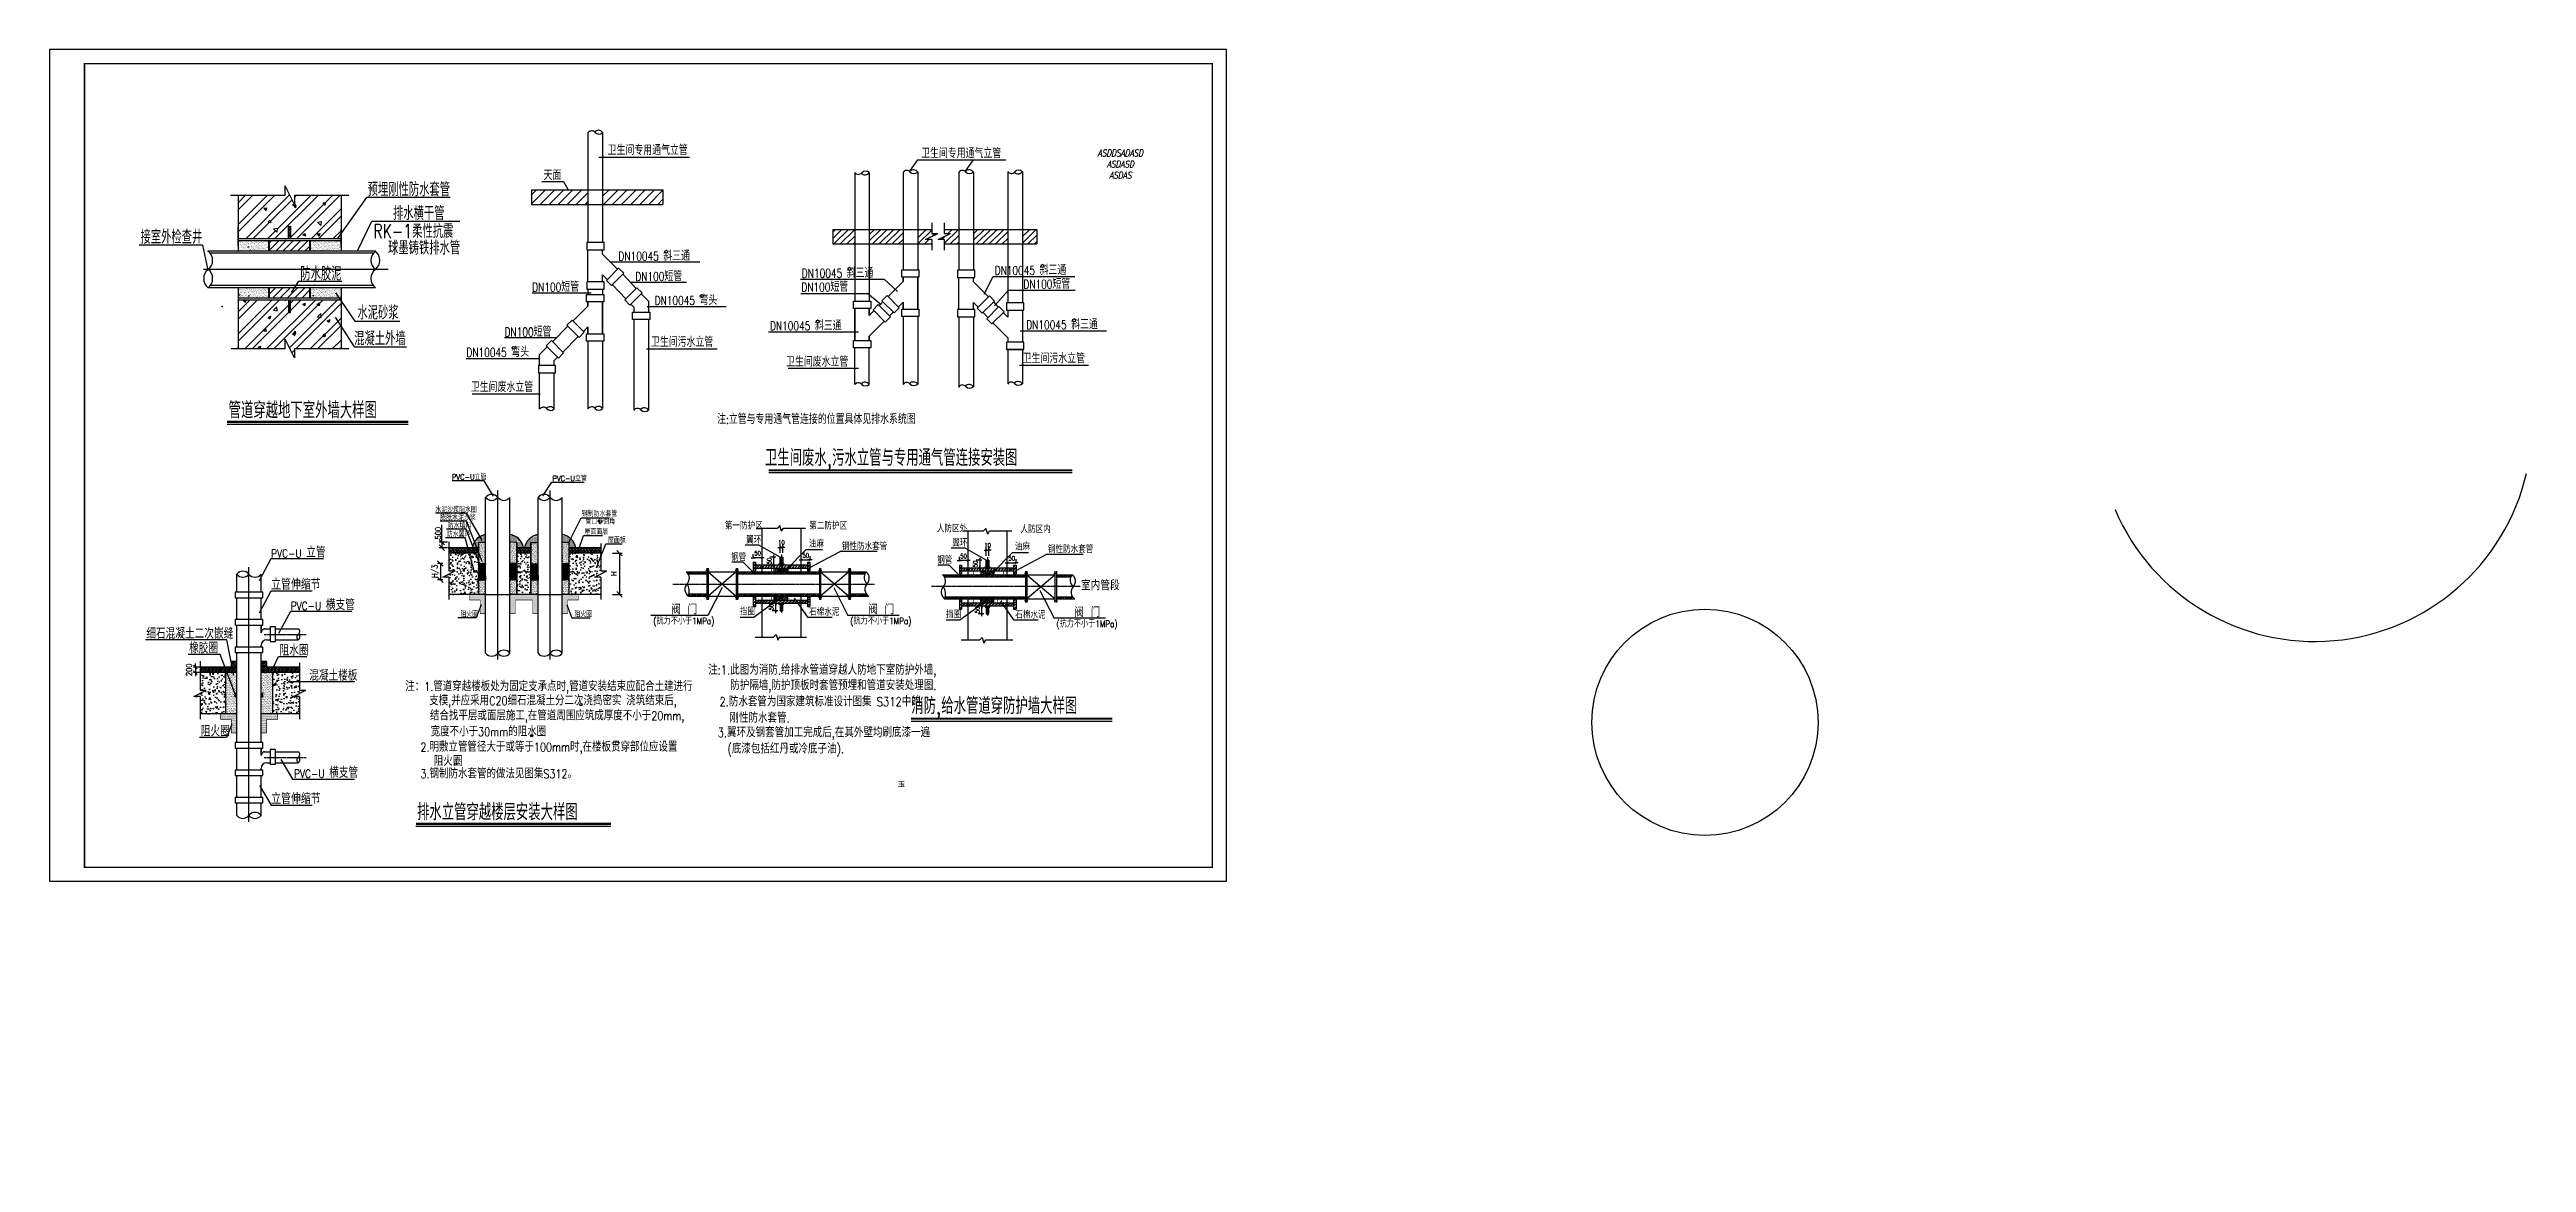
# Model space of a CAD drawing. Header units: inches. Extents: x 1616582 to 1832874, y -153958 to -93201.
# Drawn here: x 1616582 to 1751884, y -153958 to -93201 of the extents above; entities that cross this region are included whole.
import ezdxf

# ---------------------------------------------------------------- set-up
doc = ezdxf.new("R2010")
doc.units = ezdxf.units.IN
doc.header["$LTSCALE"] = 35
doc.header["$MEASUREMENT"] = 0
doc.linetypes.add('DASHED', pattern=[0.75, 0.5, -0.25])
doc.linetypes.add('HIDDENX2', pattern=[0.75, 0.5, -0.25])
for name, color, linetype in [('0P', 7, 'Continuous'), ('A', 7, 'DASHED'), ('HZ', 3, 'Continuous'), ('PLOT', 7, 'Continuous'), ('WALL', 51, 'Continuous'), ('图框', 135, 'Continuous'), ('排水', 2, 'Continuous')]:
    doc.layers.add(name, color=color, linetype=linetype)
doc.styles.add('163', font='', dxfattribs={"width": 0.99})
doc.styles.add('_TEL_DIM', font='scripts.shx', dxfattribs={"width": 0.8, "height": 3.5, "bigfont": 'HZTXT.shx'})
doc.styles.add('DIM_FONT', font='SIMPLEX', dxfattribs={"width": 0.8})
doc.styles.add('HZ', font='romant.shx', dxfattribs={"width": 0.8, "bigfont": 'hztxt.shx'})
doc.styles.add('HZFS', font='simp1.shx', dxfattribs={"width": 0.8, "bigfont": '@extfont2.shx'})
doc.styles.add('HZTXT', font='txt', dxfattribs={"width": 0.8, "bigfont": 'HZTXT'})
doc.styles.add('HZTXT0', font='romant', dxfattribs={"width": 0.75, "bigfont": 'HZTXT0'})
doc.styles.add('HZTXT1', font='romant.shx', dxfattribs={"bigfont": 'HZTXT1.shx'})
doc.styles.add('ROMANT', font='ROMANT.SHX', dxfattribs={"width": 0.8})
doc.styles.get("Standard").update_dxf_attribs({"font": 'simp1.shx', "bigfont": '@extfont2.shx'})
doc.styles.add('STY53', font='COMPLEX', dxfattribs={"width": 0.6, "bigfont": 'HZTXT'})
doc.styles.get('163').set_extended_font_data('SimSun')
doc.dimstyles.get("Standard").update_dxf_attribs({"dimscale": 2000, "dimtxt": 0.1, "dimasz": 0.18, "dimexe": 0.18, "dimexo": 0.0625, "dimgap": 0.09, "dimtad": 0, "dimtoh": 1, "dimzin": 0, "dimtxsty": 'Standard', "dimcen": 0.09, "dimadec": 0, "dimazin": 0, "dimtfac": 1, "dimtdec": 3, "dimtmove": 0, "dimatfit": 3, "dimfxl": 0, "dimtolj": 1, "dimtzin": 0, "dimlwd": 0, "dimlwe": 0, "dimarcsym": 0})
pattern_1 = [(45, (-51907.38, -33048.52), (-39.7747564, 39.7747564), []), (135, (-51907.38, -33048.52), (-39.7747564, -39.7747564), [])]

msp = doc.modelspace()

# ---------------------------------------------------------------- texts
at = {"color": 3, "width": 0.8}
for s, height, style, p in [('第一防护区', 382.5, 'HZTXT', (1653471.25, -119397.07031)), ('第二防护区', 382.5, 'HZTXT', (1658081.5, -119397.07031)), ('翼环', 382.5, 'HZTXT', (1654635.75, -120171.17188)), ('油麻', 382.5, 'HZTXT', (1658059.25, -120385.90625)), ('钢性防水套管', 382.5, 'HZTXT', (1659862, -120523.32031)), ('人防区外', 382.5, 'HZTXT', (1665053.125, -119554.02344)), ('翼环', 382.5, 'HZTXT', (1665893.875, -120328.125)), ('油麻', 382.5, 'HZTXT', (1669317.375, -120542.85938)), ('人防区内', 382.5, 'HZTXT', (1669621, -119591.92188)), ('钢性防水套管', 382.5, 'HZTXT', (1671120.125, -120680.26562)), ('钢管', 382.5, 'HZTXT', (1653814.5, -121112.5)), ('钢管', 382.5, 'HZTXT', (1665072.625, -121269.45312)), ('室内管段', 550.799988, 'HZTXT', (1672924, -122716.96875)), ('(抗力不小于1MPa)', 361.25, 'STY53', (1649562.375, -124578.92969)), ('阀 门', 510, 'HZTXT', (1650536.125, -124030.17969)), ('挡圈', 382.5, 'HZTXT', (1654292.75, -124080.67969)), ('石棉水泥', 382.5, 'HZTXT', (1658076.125, -124108.92188)), ('(抗力不小于1MPa)', 361.25, 'STY53', (1660325, -124578.92969)), ('阀 门', 510, 'HZTXT', (1661298.75, -124030.17969)), ('挡圈', 382.5, 'HZTXT', (1665550.875, -124237.63281)), ('石棉水泥', 382.5, 'HZTXT', (1669334.25, -124265.875)), ('(抗力不小于1MPa)', 361.25, 'STY53', (1671583.125, -124735.875)), ('阀 门', 510, 'HZTXT', (1672556.875, -124187.13281)), ('注:1.此图为消防.给排水管道穿越人防地下室防护外墙,', 499.9999695, 'STY53', (1652559.25, -127327.64062)), ('2.防水套管为国家建筑标准设计图集 S312中的', 499.9999695, 'STY53', (1653176.625, -129056.58594)), ('防护隔墙,防护顶板时套管预埋和管道安装处理图.', 499.9999695, 'STY53', (1653766, -128168.13281)), ('刚性防水套管.', 499.999969, 'STY53', (1653719.625, -129945.47656)), ('3.翼环及钢套管加工完成后,在其外壁均刷底漆一遍', 499.9999695, 'STY53', (1653076.125, -130737.88281)), ('(底漆包括红丹或冷底子油).', 499.9999695, 'STY53', (1653613.375, -131628.73438))]:
    msp.add_text(s, height=height, dxfattribs=dict(at, style=style)).set_placement(p)
at = {"ltscale": 8}
for s, width, gutter_width, insert, char_height, attachment_point, style in [('{\\W0.8;ASDDSADASD\\PASDASD\\PASDAS}', 92146.5, 17.5, (1675077.00041, -99456.66701), 365, 5, '_TEL_DIM'), ('{\\fSimSun|b0|i0|c134|p2;阿松大}', 26930.7247636, 17.5, (1673323.95622, -114614.67091), 3.5, 1, '_TEL_DIM'), ('{\\fSimSun|b0|i0|c134|p2;阿松大}', 3927.8432321, 1, (1653832.92824, -133360.38134), 0.2, 1, 'HZFS')]:
    msp.add_mtext_dynamic_manual_height_columns(s, width=width, gutter_width=gutter_width, heights=[0], dxfattribs=dict(at, insert=insert, char_height=char_height, attachment_point=attachment_point, style=style))
at = {"color": 0, "linetype": 'ByBlock', "char_height": 300, "width": 0.000000001, "attachment_point": 5, "rotation": 90, "style": 'ROMANT'}
for s, insert in [('\\A1;500', (1637805.59157, -119602.85223)), ('\\A1;H/3', (1637673.01799, -121687.93303)), ('\\A1;H', (1647406.18702, -121819.73187)), ('\\A1;200', (1624202.232, -127063.50799))]:
    msp.add_mtext(s, dxfattribs=dict(at, insert=insert))
at = {"layer": '0P', "width": 0.75}
for s, height, style, p in [('卫生间专用通气立管', 480, 'HZTXT0', (1647070, -98949.09375)), ('卫生间专用通气立管', 480, 'HZTXT0', (1664193.75, -99122.10156)), ('天面', 480, 'HZTXT0', (1643568.375, -100317.22656)), ('DN10045 斜三通', 480, 'HZTXT0', (1647656.625, -104718.91406)), ('DN100短管', 480, 'HZTXT0', (1648579.375, -105833.61719)), ('DN10045 斜三通', 480, 'HZTXT0', (1657674.375, -105654.80469)), ('DN10045 斜三通', 480, 'HZTXT0', (1668209.75, -105498.57812)), ('DN100短管', 480, 'HZTXT0', (1642944.625, -106415.54688)), ('DN10045 弯头', 480, 'HZTXT0', (1649634.625, -107141.91406)), ('DN100短管', 480, 'HZTXT0', (1657649.75, -106409.67969)), ('DN100短管', 480, 'HZTXT0', (1669777.625, -106254.38281)), ('DN10045 斜三通', 480, 'HZTXT0', (1655935.25, -108528.32812)), ('DN10045 斜三通', 480, 'HZTXT0', (1669933.75, -108464.28125)), ('DN10045 弯头', 480, 'HZTXT0', (1639352.625, -109973.65625)), ('DN100短管', 480, 'HZTXT0', (1641438.375, -108862.94531)), (' 卫生间污水立管', 480, 'HZTXT0', (1649186.75, -109426.24219)), (' 卫生间废水立管', 480, 'HZTXT0', (1656566.625, -110504.59375)), (' 卫生间污水立管', 480, 'HZTXT0', (1669494.5, -110317.53906)), (' 卫生间废水立管', 480, 'HZTXT0', (1639350.75, -111883.65625)), ('注:立管与专用通气管连接的位置具体见排水系统图', 480, 'HZ', (1653047.25, -113634.92969)), (' 卫生间废水,污水立管与专用通气管连接安装图', 900, 'HZTXT1', (1655201.625, -115932.73438))]:
    msp.add_text(s, height=height, dxfattribs=dict(at, style=style)).set_placement(p)
at = {"layer": 'HZ'}
for s, height, style, width, p in [('PVC-U立管', 300, 'HZ', 0.8, (1638565.875, -116687.20312)), ('PVC-U立管', 300, 'HZ', 0.8, (1644053.25, -116767.5625)), ('水泥沙浆阻水圈', 300, 'HZ', 0.8, (1637656.375, -118475.35938)), ('膨胀水泥沙浆', 300, 'HZ', 0.8, (1637920.75, -118904.21875)), ('防水填料', 300, 'HZ', 0.8, (1638330.5, -119352.84375)), ('钢制防水套管 ', 300, 'HZ', 0.8, (1645652.875, -118695.67969)), (' 管口\\M+1EFB1倒角', 300, 'HZ', 0.8, (1645665.125, -119115.8125)), ('立管', 600, 'HZ', 0.8, (1630606.375, -120936.92969)), ('防水翼环', 300, 'HZ', 0.8, (1638284.625, -119822.63281)), ('屋面面层', 300, 'HZ', 0.8, (1645798.75, -119675.17188)), ('屋面板', 300, 'HZ', 0.8, (1647084.25, -120131.6875)), ('PVC-U ', 450, 'ROMANT', 0.8, (1628687.875, -120936.92969)), ('立管伸缩节', 600, 'HZ', 0.75, (1628687.875, -122694.41406)), ('PVC-U ', 450, 'ROMANT', 0.8, (1629756.25, -123804.32812)), ('横支管', 600, 'HZ', 0.8, (1631674.875, -123804.32812)), ('阻火圈', 300, 'HZ', 0.8, (1639022, -124184.0625)), ('阻火圈', 300, 'HZ', 0.8, (1645252.25, -124184.0625)), ('细石混凝土二次嵌缝', 600, 'HZ', 0.8, (1621870.5, -125373.76562)), ('橡胶圈', 600, 'HZ', 0.8, (1624206.375, -126165.34375)), ('阻水圈', 600, 'HZ', 0.8, (1629148.25, -126287.67969)), ('混凝土楼板', 600, 'HZ', 0.8, (1630762.375, -127661.46094)), ('注：1.管道穿越楼板处为固定支承点时,管道安装结束应配合土建进行', 480, 'HZ', 0.8, (1636013.125, -128219.41406)), ('支模,并应采用C20细石混凝土分二次浇捣密实 浇筑结束后,', 480, 'HZ', 0.8, (1637321.5, -128996.35156)), ('消防,给水管道穿防护墙大样图', 900, 'HZTXT1', 0.75, (1663653.25, -129476.19531)), ('结合找平层或面层施工,在管道周围应筑成厚度不小于20mm,', 480, 'HZ', 0.8, (1637361.125, -129813.92188)), ('阻火圈', 600, 'HZ', 0.8, (1624840.75, -130701.04688)), ('2.明敷立管管径大于或等于100mm时,在楼板贯穿部位应设置 ', 480, 'HZ', 0.8, (1636843.875, -131524.20312)), ('宽度不小于30mm的阻水圈', 480, 'HZ', 0.8, (1637400.625, -130688.60938)), ('PVC-U ', 450, 'ROMANT', 0.8, (1629936.625, -132963.92188)), ('横支管', 600, 'HZ', 0.8, (1631855.25, -132963.92188)), ('3.钢制防水套管的做法见图集S312。 ', 480, 'HZ', 0.8, (1636843.875, -132984.45312)), (' 阻火圈 ', 480, 'HZ', 0.8, (1637311.75, -132300.71875)), ('立管伸缩节', 600, 'HZ', 0.75, (1628687.875, -134395.46875)), ('排水立管穿越楼层安装大样图', 900, 'HZTXT1', 0.75, (1636657.125, -135277.1875))]:
    msp.add_text(s, height=height, dxfattribs=dict(at, style=style, width=width)).set_placement(p)
at = {"layer": '排水', "width": 0.75}
for s, height, style, p in [('预埋刚性防水套管', 750, 'HZ', (1633960.25, -101208.44531)), ('RK-1柔性抗震 ', 750, 'HZ', (1634268, -103488.91406)), (' 排水横干管', 750, 'HZ', (1634957.375, -102510.75)), ('接室外检查井', 750, 'HZ', (1621552.125, -103802.32031)), (' 球墨铸铁排水管', 750, 'HZ', (1634688.625, -104399.50781)), ('防水胶泥', 750, 'HZ', (1630280, -105808.95312)), ('水泥砂浆', 750, 'HZ', (1633399.625, -107937.86719)), ('混凝土外墙', 750, 'HZ', (1633223.25, -109347.63281)), ('管道穿越地下室外墙大样图', 900, 'HZTXT1', (1626361.5, -113336.42188))]:
    msp.add_text(s, height=height, dxfattribs=dict(at, style=style)).set_placement(p)

# ---------------------------------------------------------------- blocks, each defined once
blk = doc.blocks.new('_OBLIQUE')
at = {"color": 0, "linetype": 'ByBlock'}
blk.add_line((-0.5, -0.5), (0.5, 0.5), dxfattribs=at)
blk = doc.blocks.new('_DIMX')
blk.add_line((-150, 0), (150, 0))
at = {"const_width": 50}
blk.add_lwpolyline([(-70, -70), (70, 70)], dxfattribs=at)
blk = doc.blocks.new('*U10')
at = {"color": 0, "linetype": 'ByBlock', "ltscale": 8, "transparency": 16777216}
for p, q in [((1667617, -124006), (1667305, -124006)), ((1667505, -123577), (1667505, -123576)), ((1667505, -124006), (1667505, -123578)), ((1667505, -124006), (1667505, -124007))]:
    blk.add_line(p, q, dxfattribs=at)
at = {"layer": 'DEFPOINTS', "color": 0, "linetype": 'ByBlock', "ltscale": 8, "transparency": 16777216}
for p in [(1667505, -123578), (1667857, -123578), (1667857, -124006)]:
    blk.add_point(p, dxfattribs=at)
at = {"color": 0, "linetype": 'ByBlock', "ltscale": 8, "transparency": 16777216, "xscale": 0.8, "yscale": 0.8, "zscale": 0.8}
for p, rotation in [((1667505, -123578), 270), ((1667505, -124006), 90)]:
    blk.add_blockref('_DIMX', p, dxfattribs=dict(at, rotation=rotation))
at = {"color": 7, "linetype": 'ByBlock', "ltscale": 8, "transparency": 16777216, "insert": (1667265, -123792), "char_height": 240, "width": 0.000000001, "attachment_point": 5, "rotation": 90, "style": 'DIM_FONT'}
blk.add_mtext('\\A1;50', dxfattribs=at)
blk = doc.blocks.new('*U9')
at = {"color": 0, "linetype": 'ByBlock', "ltscale": 8, "transparency": 16777216}
for p, q in [((1667748, -120836), (1667748, -120338)), ((1667893, -120836), (1667892, -120337)), ((1667747, -120538), (1667746, -120538)), ((1667892, -120537), (1667748, -120538)), ((1667892, -120537), (1667748, -120538)), ((1667893, -120537), (1667894, -120537))]:
    blk.add_line(p, q, dxfattribs=at)
at = {"layer": 'DEFPOINTS', "color": 0, "linetype": 'ByBlock', "ltscale": 8, "transparency": 16777216}
for p in [(1667748, -120538), (1667748, -121076), (1667893, -121076)]:
    blk.add_point(p, dxfattribs=at)
at = {"color": 0, "linetype": 'ByBlock', "ltscale": 8, "transparency": 16777216, "xscale": 0.8, "yscale": 0.8, "zscale": 0.8}
for p, rotation in [((1667748, -120538), 0.03865189573287905), ((1667892, -120537), 180.0386518957329)]:
    blk.add_blockref('_DIMX', p, dxfattribs=dict(at, rotation=rotation))
at = {"color": 7, "linetype": 'ByBlock', "ltscale": 8, "transparency": 16777216, "insert": (1667820, -120268), "char_height": 240, "width": 0.000000001, "attachment_point": 5, "rotation": 0.03865, "style": 'DIM_FONT'}
blk.add_mtext('\\A1;10', dxfattribs=at)
blk = doc.blocks.new('*U8')
at = {"color": 0, "linetype": 'ByBlock', "ltscale": 8, "transparency": 16777216}
for p, q in [((1667506, -121071), (1667194, -121071)), ((1667394, -121070), (1667394, -121069)), ((1667394, -121071), (1667394, -121498)), ((1667394, -121499), (1667394, -121500))]:
    blk.add_line(p, q, dxfattribs=at)
at = {"layer": 'DEFPOINTS', "color": 0, "linetype": 'ByBlock', "ltscale": 8, "transparency": 16777216}
for p in [(1667394, -121498), (1667746, -121071), (1667746, -121498)]:
    blk.add_point(p, dxfattribs=at)
at = {"color": 0, "linetype": 'ByBlock', "ltscale": 8, "transparency": 16777216, "xscale": 0.8, "yscale": 0.8, "zscale": 0.8}
for p, rotation in [((1667394, -121071), 270), ((1667394, -121498), 90)]:
    blk.add_blockref('_DIMX', p, dxfattribs=dict(at, rotation=rotation))
at = {"color": 7, "linetype": 'ByBlock', "ltscale": 8, "transparency": 16777216, "insert": (1667154, -121284), "char_height": 240, "width": 0.000000001, "attachment_point": 5, "rotation": 90, "style": 'DIM_FONT'}
blk.add_mtext('\\A1;50', dxfattribs=at)
blk = doc.blocks.new('*U7')
at = {"color": 0, "linetype": 'ByBlock', "ltscale": 8, "transparency": 16777216}
for p, q in [((1666279, -121098), (1666278, -121098)), ((1666280, -121061), (1666280, -120898)), ((1666750, -121098), (1666280, -121098)), ((1666751, -121098), (1666751, -121098))]:
    blk.add_line(p, q, dxfattribs=at)
at = {"layer": 'DEFPOINTS', "color": 0, "linetype": 'ByBlock', "ltscale": 8, "transparency": 16777216}
for p in [(1666280, -121098), (1666280, -121301), (1666750, -121301)]:
    blk.add_point(p, dxfattribs=at)
at = {"color": 0, "linetype": 'ByBlock', "ltscale": 8, "transparency": 16777216, "xscale": 0.8, "yscale": 0.8, "zscale": 0.8}
blk.add_blockref('_DIMX', (1666280, -121098), dxfattribs=at)
at = {"color": 0, "linetype": 'ByBlock', "ltscale": 8, "transparency": 16777216, "xscale": 0.8, "yscale": 0.8, "zscale": 0.8, "rotation": 180}
blk.add_blockref('_DIMX', (1666750, -121098), dxfattribs=at)
at = {"color": 7, "linetype": 'ByBlock', "ltscale": 8, "transparency": 16777216, "insert": (1666515, -120858), "char_height": 240, "width": 0.000000001, "attachment_point": 5, "style": 'DIM_FONT'}
blk.add_mtext('\\A1;50', dxfattribs=at)
blk = doc.blocks.new('*U6')
at = {"color": 0, "linetype": 'ByBlock', "ltscale": 8, "transparency": 16777216}
for p, q in [((1668911, -121218), (1668910, -121218)), ((1668911, -121218), (1669381, -121218)), ((1669381, -121181), (1669381, -121018)), ((1669382, -121218), (1669383, -121218))]:
    blk.add_line(p, q, dxfattribs=at)
at = {"layer": 'DEFPOINTS', "color": 0, "linetype": 'ByBlock', "ltscale": 8, "transparency": 16777216}
for p in [(1668911, -121421), (1669381, -121218), (1669381, -121421)]:
    blk.add_point(p, dxfattribs=at)
at = {"color": 0, "linetype": 'ByBlock', "ltscale": 8, "transparency": 16777216, "xscale": 0.8, "yscale": 0.8, "zscale": 0.8}
blk.add_blockref('_DIMX', (1668911, -121218), dxfattribs=at)
at = {"color": 0, "linetype": 'ByBlock', "ltscale": 8, "transparency": 16777216, "xscale": 0.8, "yscale": 0.8, "zscale": 0.8, "rotation": 180}
blk.add_blockref('_DIMX', (1669381, -121218), dxfattribs=at)
at = {"color": 7, "linetype": 'ByBlock', "ltscale": 8, "transparency": 16777216, "insert": (1669146, -120978), "char_height": 240, "width": 0.000000001, "attachment_point": 5, "style": 'DIM_FONT'}
blk.add_mtext('\\A1;50', dxfattribs=at)
blk = doc.blocks.new('*U5')
at = {"color": 0, "linetype": 'ByBlock', "ltscale": 8, "transparency": 16777216}
for p, q in [((1656489, -120381), (1656488, -120381)), ((1656490, -120680), (1656490, -120181)), ((1656634, -120380), (1656490, -120381)), ((1656634, -120380), (1656490, -120381)), ((1656635, -120679), (1656634, -120180)), ((1656635, -120380), (1656636, -120380))]:
    blk.add_line(p, q, dxfattribs=at)
at = {"layer": 'DEFPOINTS', "color": 0, "linetype": 'ByBlock', "ltscale": 8, "transparency": 16777216}
for p in [(1656490, -120381), (1656490, -120920), (1656635, -120919)]:
    blk.add_point(p, dxfattribs=at)
at = {"color": 0, "linetype": 'ByBlock', "ltscale": 8, "transparency": 16777216, "xscale": 0.8, "yscale": 0.8, "zscale": 0.8}
for p, rotation in [((1656490, -120381), 0.03865189573287905), ((1656634, -120380), 180.0386518957329)]:
    blk.add_blockref('_DIMX', p, dxfattribs=dict(at, rotation=rotation))
at = {"color": 7, "linetype": 'ByBlock', "ltscale": 8, "transparency": 16777216, "insert": (1656562, -120111), "char_height": 240, "width": 0.000000001, "attachment_point": 5, "rotation": 0.03865, "style": 'DIM_FONT'}
blk.add_mtext('\\A1;10', dxfattribs=at)
blk = doc.blocks.new('*U4')
at = {"color": 0, "linetype": 'ByBlock', "ltscale": 8, "transparency": 16777216}
for p, q in [((1656248, -120914), (1655936, -120914)), ((1656136, -120913), (1656136, -120912)), ((1656136, -120914), (1656136, -121341)), ((1656136, -121342), (1656136, -121343))]:
    blk.add_line(p, q, dxfattribs=at)
at = {"layer": 'DEFPOINTS', "color": 0, "linetype": 'ByBlock', "ltscale": 8, "transparency": 16777216}
for p in [(1656136, -121341), (1656488, -120914), (1656488, -121341)]:
    blk.add_point(p, dxfattribs=at)
at = {"color": 0, "linetype": 'ByBlock', "ltscale": 8, "transparency": 16777216, "xscale": 0.8, "yscale": 0.8, "zscale": 0.8}
for p, rotation in [((1656136, -120914), 270), ((1656136, -121341), 90)]:
    blk.add_blockref('_DIMX', p, dxfattribs=dict(at, rotation=rotation))
at = {"color": 7, "linetype": 'ByBlock', "ltscale": 8, "transparency": 16777216, "insert": (1655896, -121127), "char_height": 240, "width": 0.000000001, "attachment_point": 5, "rotation": 90, "style": 'DIM_FONT'}
blk.add_mtext('\\A1;50', dxfattribs=at)
blk = doc.blocks.new('*U3')
at = {"color": 0, "linetype": 'ByBlock', "ltscale": 8, "transparency": 16777216}
for p, q in [((1655021, -120941), (1655020, -120941)), ((1655022, -120904), (1655022, -120741)), ((1655492, -120941), (1655022, -120941)), ((1655493, -120941), (1655493, -120941))]:
    blk.add_line(p, q, dxfattribs=at)
at = {"layer": 'DEFPOINTS', "color": 0, "linetype": 'ByBlock', "ltscale": 8, "transparency": 16777216}
for p in [(1655022, -120941), (1655022, -121144), (1655492, -121144)]:
    blk.add_point(p, dxfattribs=at)
at = {"color": 0, "linetype": 'ByBlock', "ltscale": 8, "transparency": 16777216, "xscale": 0.8, "yscale": 0.8, "zscale": 0.8}
blk.add_blockref('_DIMX', (1655022, -120941), dxfattribs=at)
at = {"color": 0, "linetype": 'ByBlock', "ltscale": 8, "transparency": 16777216, "xscale": 0.8, "yscale": 0.8, "zscale": 0.8, "rotation": 180}
blk.add_blockref('_DIMX', (1655492, -120941), dxfattribs=at)
at = {"color": 7, "linetype": 'ByBlock', "ltscale": 8, "transparency": 16777216, "insert": (1655257, -120701), "char_height": 240, "width": 0.000000001, "attachment_point": 5, "style": 'DIM_FONT'}
blk.add_mtext('\\A1;50', dxfattribs=at)
blk = doc.blocks.new('*U2')
at = {"color": 0, "linetype": 'ByBlock', "ltscale": 8, "transparency": 16777216}
for p, q in [((1657652, -121061), (1657652, -121061)), ((1657653, -121061), (1658123, -121061)), ((1658123, -121024), (1658123, -120861)), ((1658124, -121061), (1658125, -121061))]:
    blk.add_line(p, q, dxfattribs=at)
at = {"layer": 'DEFPOINTS', "color": 0, "linetype": 'ByBlock', "ltscale": 8, "transparency": 16777216}
for p in [(1657653, -121264), (1658123, -121061), (1658123, -121264)]:
    blk.add_point(p, dxfattribs=at)
at = {"color": 0, "linetype": 'ByBlock', "ltscale": 8, "transparency": 16777216, "xscale": 0.8, "yscale": 0.8, "zscale": 0.8}
blk.add_blockref('_DIMX', (1657653, -121061), dxfattribs=at)
at = {"color": 0, "linetype": 'ByBlock', "ltscale": 8, "transparency": 16777216, "xscale": 0.8, "yscale": 0.8, "zscale": 0.8, "rotation": 180}
blk.add_blockref('_DIMX', (1658123, -121061), dxfattribs=at)
at = {"color": 7, "linetype": 'ByBlock', "ltscale": 8, "transparency": 16777216, "insert": (1657888, -120821), "char_height": 240, "width": 0.000000001, "attachment_point": 5, "style": 'DIM_FONT'}
blk.add_mtext('\\A1;50', dxfattribs=at)
blk = doc.blocks.new('*U1')
at = {"color": 0, "linetype": 'ByBlock', "ltscale": 8, "transparency": 16777216}
for p, q in [((1656359, -123849), (1656047, -123849)), ((1656247, -123420), (1656247, -123419)), ((1656247, -123849), (1656247, -123421)), ((1656247, -123849), (1656247, -123850))]:
    blk.add_line(p, q, dxfattribs=at)
at = {"layer": 'DEFPOINTS', "color": 0, "linetype": 'ByBlock', "ltscale": 8, "transparency": 16777216}
for p in [(1656247, -123421), (1656599, -123421), (1656599, -123849)]:
    blk.add_point(p, dxfattribs=at)
at = {"color": 0, "linetype": 'ByBlock', "ltscale": 8, "transparency": 16777216, "xscale": 0.8, "yscale": 0.8, "zscale": 0.8}
for p, rotation in [((1656247, -123421), 270), ((1656247, -123849), 90)]:
    blk.add_blockref('_DIMX', p, dxfattribs=dict(at, rotation=rotation))
at = {"color": 7, "linetype": 'ByBlock', "ltscale": 8, "transparency": 16777216, "insert": (1656007, -123635), "char_height": 240, "width": 0.000000001, "attachment_point": 5, "rotation": 90, "style": 'DIM_FONT'}
blk.add_mtext('\\A1;50', dxfattribs=at)
blk = doc.blocks.new('网易暖通图签-new')
blk.add_hatch(color=1).paths.add_polyline_path([(143, 252, 1), (142, 252, 1)])
at = {"color": 7}
for p, q in [((120, 234), (120, 264)), ((120, 264), (187, 264)), ((187, 234), (120, 234)), ((122, 236), (122, 262)), ((122, 262), (186, 262)), ((122, 250), (186, 250)), ((186, 236), (122, 236)), ((186, 262), (186, 236)), ((187, 264), (187, 234))]:
    blk.add_line(p, q, dxfattribs=at)
at = {"color": 3, "style": '163'}
for s, height, p in [('中国暖通行业网络家园；因为专业，所以完美', 1.84, (126, 246)), ('编辑部：ivpinfo@service.netease.com', 1.63, (132, 241)), ('=', 4, (133, 257)), ('网易  NETEASE ', 3.2, (139, 257))]:
    blk.add_text(s, height=height, dxfattribs=at).set_placement(p)
at = {"color": 1, "style": '163'}
for s, height, p in [('网易  暖通   co.163.com', 2.27, (135, 252)), ('本图纸由浩辰ICAD软件提供技术支持', 1.49, (135, 237))]:
    blk.add_text(s, height=height, dxfattribs=at).set_placement(p)
at = {"color": 3, "style": '163', "text_generation_flag": 2}
blk.add_text('=', height=4, dxfattribs=at).set_placement((174, 257))

# ---------------------------------------------------------------- dimensions: what is measured, and where the dimension line sits
at = {"color": 3, "linetype": 'Continuous'}
for base, p1, p2, picture, middle in [((1656489.81857, -120380.57144), (1656634.68212, -120919.43393), (1656490.18215, -120919.53141), '*U5', (1656561.93094, -120111.18165)), ((1667747.96957, -120537.52168), (1667892.83312, -121076.38417), (1667748.33316, -121076.48165), '*U9', (1667820.08194, -120268.13189))]:
    dim = msp.add_linear_dim(base=base, p1=p1, p2=p2, angle=180.0386518957, text='10', dimstyle='Standard', override={"dimscale": 1, "dimtxt": 0.18, "dimtih": 1, "dimdec": 4, "dimdsep": 46, "dimtdec": 4, "dimtofl": 0, "dimlwd": 65534, "dimlwe": 65534}, dxfattribs=at)
    dim.commit()
    dim.dimension.update_dxf_attribs({"geometry": picture, "text_midpoint": middle, "dimtype": 161})
for p1, p2, distance, picture, middle in [((1655491.71413, -121144.27856), (1655021.66413, -121144.27856), -203.15, '*U3', (1655256.68913, -120701.12856)), ((1657653.26413, -121264.12856), (1658123.31413, -121264.12856), 203.15, '*U2', (1657888.28913, -120820.97856)), ((1666749.86513, -121301.2288), (1666279.81513, -121301.2288), -203.15, '*U7', (1666514.84013, -120858.0788)), ((1668911.41513, -121421.0788), (1669381.46513, -121421.0788), 203.15, '*U6', (1669146.44013, -120977.9288))]:
    dim = msp.add_aligned_dim(p1=p1, p2=p2, distance=distance, text='50', dimstyle='Standard', override={"dimscale": 1, "dimtxt": 0.18, "dimtih": 1, "dimdec": 4, "dimdsep": 46, "dimtdec": 4, "dimtofl": 0, "dimlwd": 65534, "dimlwe": 65534})
    dim.commit()
    dim.dimension.update_dxf_attribs({"geometry": picture, "text_midpoint": middle})
for p1, p2, distance, picture, middle in [((1656488.11859, -120913.58165), (1656488.11859, -121341.13165), -351.9, '*U4', (1655896.21859, -121127.35665)), ((1667746.26959, -121070.53189), (1667746.26959, -121498.08189), -351.9, '*U8', (1667154.36959, -121284.30689)), ((1656598.61859, -123848.63165), (1656598.61859, -123421.08165), 351.9, '*U1', (1656006.71859, -123634.85665)), ((1667856.76959, -124005.58189), (1667856.76959, -123578.03189), 351.9, '*U10', (1667264.86959, -123791.80689))]:
    dim = msp.add_aligned_dim(p1=p1, p2=p2, distance=distance, text='50', dimstyle='Standard', override={"dimscale": 1, "dimtxt": 0.18, "dimtih": 1, "dimdec": 4, "dimdsep": 46, "dimtdec": 4, "dimtofl": 0, "dimlwd": 65534, "dimlwe": 65534}, dxfattribs=at)
    dim.commit()
    dim.dimension.update_dxf_attribs({"geometry": picture, "text_midpoint": middle})

# ---------------------------------------------------------------- hatches: boundary and pattern name
h = msp.add_hatch()
h.set_pattern_fill('SACNCR', color=256, scale=1200, style=0)
h.set_pattern_definition([(45, (1671183.56, -126751.79), (-79.5495, 79.5495), []), (45, (1671263.11, -126751.79), (-79.5495, 79.5495), [0, -112.5])])
h.paths.add_polyline_path([(1640029.47184, -120396.51962), (1638398.25158, -120396.51962), (1638398.25158, -120696.51962), (1640029.47184, -120696.51962)])
h.paths.add_polyline_path([(1642872.36749, -120396.51962), (1642106.97257, -120396.51962), (1642106.97257, -120696.51962), (1642872.36749, -120696.51962)])
h.paths.add_polyline_path([(1644967.70524, -120396.51962), (1644949.86821, -120396.51962), (1644949.86821, -120696.51962), (1644967.70524, -120696.51962), (1646695.69493, -120696.51962), (1646695.69493, -120396.51962)])
h = msp.add_hatch()
h.set_pattern_fill('DOTS', color=256, scale=450, style=0)
h.set_pattern_definition([(0, (1671183.56, -126751.792), (14.0625, 28.125), [0, -28.125])])
h.paths.add_polyline_path([(1640404.4722, -119669.30898, 0.3140144106), (1639673.26424, -120396.51962), (1640029.47184, -120396.51962), (1640029.47184, -120096.51962), (1640404.4722, -120096.51962)])
h = msp.add_hatch()
h.set_pattern_fill('AR-SAND', color=256, scale=45, style=0)
h.set_pattern_definition([(37.5, (1671183.56, -126751.79), (-2.8347, 86.70707), [0, -68.4, 0, -76.5, 0, -73.125]), (7.5, (1671183.56, -126751.79), (79.63995, 126.99657), [0, -36.9, 0, -61.65, 0, -23.625]), (327.5, (1671128.21, -126751.79), (140.13638, 0.25466), [0, -22.5, 0, -81, 0, -105.75]), (317.5, (1671128.21, -126751.79), (135.2757, 39.4954), [0, -11.25, 0, -53.1, 0, -60.75])])
h.paths.add_polyline_path([(1640404.4722, -120096.51962), (1640029.47184, -120096.51962), (1640029.47184, -121261.30141), (1640404.4722, -121261.30141)])
h.paths.add_polyline_path([(1640404.4722, -122148.75422), (1640029.47184, -122148.75422), (1640029.47184, -122946.51962), (1640404.4722, -122946.51962)])
h = msp.add_hatch()
h.set_pattern_fill('DOTS', color=256, scale=450, style=0)
h.set_pattern_definition([(180, (1610952.885, -126751.792), (-14.0625, 28.125), [0, -28.125])])
h.paths.add_polyline_path([(1641731.9722, -119669.30898, -0.3140144106), (1642463.18017, -120396.51962), (1642106.97257, -120396.51962), (1642106.97257, -120096.51962), (1641731.9722, -120096.51962)])
h = msp.add_hatch()
h.set_pattern_fill('AR-SAND', color=256, scale=45, style=0)
h.set_pattern_definition([(142.5, (1610952.885, -126751.79), (2.8347, 86.70707), [0, -68.4, 0, -76.5, 0, -73.125]), (172.5, (1610952.88, -126751.79), (-79.63995, 126.99657), [0, -36.9, 0, -61.65, 0, -23.625]), (212.5, (1611008.235, -126751.79), (-140.13638, 0.25466), [0, -22.5, 0, -81, 0, -105.75]), (222.5, (1611008.23, -126751.79), (-135.2757, 39.4954), [0, -11.25, 0, -53.1, 0, -60.75])])
h.paths.add_polyline_path([(1641731.9722, -120096.51962), (1642106.97257, -120096.51962), (1642106.97257, -121261.30141), (1641731.9722, -121261.30141)])
h.paths.add_polyline_path([(1641731.9722, -122148.75422), (1642106.97257, -122148.75422), (1642106.97257, -122946.51962), (1641731.9722, -122946.51962)])
h = msp.add_hatch()
h.set_pattern_fill('DOTS', color=256, scale=450, style=0)
h.set_pattern_definition([(0, (-51907.377, -33048.52), (14.0625, 28.125), [0, -28.125])])
h.paths.add_polyline_path([(1643265.2056, -119679.66117, 0.3140144106), (1642533.99764, -120406.87182), (1642890.20524, -120406.87182), (1642890.20524, -120106.87182), (1643265.2056, -120106.87182)])
h = msp.add_hatch()
h.set_pattern_fill('AR-SAND', color=256, scale=45, style=0)
h.set_pattern_definition([(37.5, (1674044.29, -126762.145), (-2.8347, 86.70707), [0, -68.4, 0, -76.5, 0, -73.125]), (7.5, (1674044.29, -126762.14), (79.63995, 126.99657), [0, -36.9, 0, -61.65, 0, -23.625]), (327.5, (1673988.94, -126762.145), (140.13638, 0.25466), [0, -22.5, 0, -81, 0, -105.75]), (317.5, (1673988.94, -126762.14), (135.2757, 39.4954), [0, -11.25, 0, -53.1, 0, -60.75])])
h.paths.add_polyline_path([(1643265.2056, -120106.87182), (1642890.20524, -120106.87182), (1642890.20524, -121271.6536), (1643265.2056, -121271.6536)])
h.paths.add_polyline_path([(1643265.2056, -122159.10642), (1642890.20524, -122159.10642), (1642890.20524, -122956.87182), (1643265.2056, -122956.87182)])
h = msp.add_hatch()
h.set_pattern_fill('DOTS', color=256, scale=450, style=0)
h.set_pattern_definition([(180, (1613813.618, -126762.145), (-14.0625, 28.125), [0, -28.125])])
h.paths.add_polyline_path([(1644592.7056, -119679.66117, -0.3140144106), (1645323.91357, -120406.87182), (1644967.70597, -120406.87182), (1644967.70597, -120106.87182), (1644592.7056, -120106.87182)])
h = msp.add_hatch()
h.set_pattern_fill('AR-SAND', color=256, scale=45, style=0)
h.set_pattern_definition([(142.5, (1613813.62, -126762.145), (2.8347, 86.70707), [0, -68.4, 0, -76.5, 0, -73.125]), (172.5, (1613813.62, -126762.14), (-79.63995, 126.99657), [0, -36.9, 0, -61.65, 0, -23.625]), (212.5, (1613868.97, -126762.145), (-140.13638, 0.25466), [0, -22.5, 0, -81, 0, -105.75]), (222.5, (1613868.97, -126762.14), (-135.2757, 39.4954), [0, -11.25, 0, -53.1, 0, -60.75])])
h.paths.add_polyline_path([(1644592.7056, -120106.87182), (1644967.70597, -120106.87182), (1644967.70597, -121271.6536), (1644592.7056, -121271.6536)])
h.paths.add_polyline_path([(1644592.7056, -122159.10642), (1644967.70597, -122159.10642), (1644967.70597, -122956.87182), (1644592.7056, -122956.87182)])
h = msp.add_hatch()
h.set_pattern_fill('AR-CONC', color=256, scale=75, style=0)
h.set_pattern_definition([(50, (1671183.56, -126751.8), (537.945, -47.064), [56.25, -618.75]), (355, (1671183.56, -126751.8), (-104.0635, 564.144), [45, -495]), (100.4514, (1671228.4, -126755.7), (433.882, 517.08), [47.805, -525.857]), (46.1842, (1671183.56, -126601.8), (800.431, -124.139), [84.375, -928.125]), (96.6356, (1671250.3, -126612.1), (700.997, 730.588), [71.708, -788.785]), (351.1842, (1671183.6, -126601.8), (700.996, 730.589), [67.5, -742.5]), (21, (1671258.56, -126639.3), (447.68, -301.964), [56.25, -618.75]), (326, (1671258.56, -126639.3), (182.4865, 543.8625), [45, -495]), (71.4514, (1671295.87, -126664.46), (630.167, 241.898), [47.805, -525.857]), (37.5, (1671183.56, -126751.8), (9.1199, 249.6704), [0, -489, 0, -502.5, 0, -496.875]), (7.5, (1671183.56, -126751.8), (197.3022, 295.8088), [0, -286.5, 0, -477.75, 0, -189.375]), (327.5, (1671016.3, -126751.8), (400.3668, -16.9162), [0, -187.5, 0, -585, 0, -776.25]), (317.5, (1670941.3, -126751.8), (437.3896, 75.0787), [0, -243.75, 0, -388.5, 0, -551.25])])
h.paths.add_polyline_path([(1640029.47184, -120696.51962), (1638398.25158, -120696.51962), (1638398.25158, -121660.98613), (1638734.25158, -121660.98613), (1638062.25158, -121996.98613), (1638398.25158, -121996.98613), (1638398.25158, -122946.51962), (1640029.47184, -122946.51962)])
h.paths.add_polyline_path([(1642872.36749, -120696.51962), (1642106.97257, -120696.51962), (1642106.97257, -122946.51962), (1642872.36749, -122946.51962)])
h.paths.add_polyline_path([(1646695.69493, -121996.98587), (1646359.69493, -121996.98587), (1647031.69493, -121660.98587), (1646695.69493, -121660.98587), (1646695.69493, -120696.51962), (1644967.70524, -120696.51962), (1644949.86821, -120696.51962), (1644949.86821, -122946.51962), (1646695.69493, -122946.51962)])
h = msp.add_hatch()
h.set_pattern_fill('ANSI37', color=256, scale=450, style=0)
h.set_pattern_definition([(45, (1671183.56, -126751.79), (-39.77476, 39.77476), []), (135, (1671183.56, -126751.79), (-39.77476, -39.77476), [])])
h.paths.add_polyline_path([(1640404.4722, -121261.30141), (1640029.47184, -121261.30141), (1640029.47184, -122148.75422), (1640404.4722, -122148.75422), (1640404.4722, -121915.42456)])
h = msp.add_hatch()
h.set_pattern_fill('ANSI37', color=256, scale=450, style=0)
h.set_pattern_definition(pattern_1)
h.paths.add_polyline_path([(1641731.9722, -121261.30141), (1642106.97257, -121261.30141), (1642106.97257, -122148.75422), (1641731.9722, -122148.75422), (1641731.9722, -121915.42456)])
h = msp.add_hatch()
h.set_pattern_fill('ANSI37', color=256, scale=450, style=0)
h.set_pattern_definition(pattern_1)
h.paths.add_polyline_path([(1643265.2056, -121271.6536), (1642890.20524, -121271.6536), (1642890.20524, -122159.10642), (1643265.2056, -122159.10642), (1643265.2056, -121925.77675)])
h = msp.add_hatch()
h.set_pattern_fill('ANSI37', color=256, scale=450, style=0)
h.set_pattern_definition(pattern_1)
h.paths.add_polyline_path([(1644592.7056, -121271.6536), (1644967.70597, -121271.6536), (1644967.70597, -122159.10642), (1644592.7056, -122159.10642), (1644592.7056, -121925.77675)])
h = msp.add_hatch()
h.set_pattern_fill('DOTS', color=256, scale=600, style=0)
h.set_pattern_definition([(0, (1653325.83, -126751.792), (18.75, 37.5), [0, -37.5])])
h.paths.add_polyline_path([(1640404.4722, -123996.51962), (1640404.4722, -122946.51962), (1639504.4722, -122946.51962), (1639504.4722, -123246.51962), (1640104.4722, -123246.51962), (1640104.4722, -123996.51962)])
h.paths.add_polyline_path([(1642965.2056, -123246.51962), (1642965.2056, -123996.51962), (1643265.2056, -123996.51962), (1643265.2056, -122946.51962), (1641731.9722, -122946.51962), (1641731.9722, -123996.51962), (1642031.9722, -123996.51962), (1642031.9722, -123246.51962)])
h.paths.add_polyline_path([(1644592.7056, -123996.51962), (1644892.7056, -123996.51962), (1644892.7056, -123246.51962), (1645492.7056, -123246.51962), (1645492.7056, -122946.51962), (1644592.7056, -122946.51962)])
at = {"layer": '0P'}
h = msp.add_hatch(dxfattribs=at)
h.set_pattern_fill('ANSI31', color=256, scale=2000, style=0)
h.set_pattern_definition([(45, (-71559.98, -32736.35), (-176.776695, 176.776695), [])])
h.paths.add_polyline_path([(1660562.39989, -103015.70173), (1659363.07658, -103015.70173), (1659363.07658, -103815.70173), (1660562.39989, -103815.70173)])
h.paths.add_polyline_path([(1663205.45571, -103815.70173), (1663205.45571, -103015.70173), (1661362.39989, -103015.70173), (1661362.39989, -103815.70173)])
h.paths.add_polyline_path([(1664005.45571, -103815.70173), (1664775.07639, -103815.70173), (1664775.07639, -103575.29303), (1664439.07639, -103575.29303), (1665111.07639, -103239.29303), (1664775.07639, -103239.29303), (1664775.07639, -103015.70173), (1664005.45571, -103015.70173)])
h.paths.add_polyline_path([(1666247.70822, -103815.70173), (1666247.70822, -103015.70173), (1665452.7145, -103015.70173), (1665452.7145, -103239.29303), (1665788.7145, -103239.29303), (1665116.7145, -103575.29303), (1665452.7145, -103575.29303), (1665452.7145, -103815.70173)])
h.paths.add_polyline_path([(1668922.23808, -103815.70173), (1668922.23808, -103015.70173), (1667047.70822, -103015.70173), (1667047.70822, -103815.70173)])
h.paths.add_polyline_path([(1669722.23808, -103815.70173), (1670515.31326, -103815.70173), (1670515.31326, -103015.70173), (1669722.23808, -103015.70173)])
h = msp.add_hatch(dxfattribs=at)
h.set_pattern_fill('AR-CONC', color=256, scale=80, style=0)
h.set_pattern_definition([(50, (-64729.44, -33630.75), (573.80815, -50.20171), [60, -660]), (355, (-64729.44, -33630.75), (-111.00107, 601.7537), [48, -528]), (100.4514, (-64681.6, -33634.93), (462.8075, 551.55163), [50.99215, -560.91369]), (46.1842, (-64729.44, -33470.75), (853.79284, -132.4152), [90, -990]), (96.6356, (-64658.3, -33481.8), (747.73016, 779.2943), [76.48823, -841.3704]), (351.1842, (-64729.44, -33470.75), (747.72956, 779.2949), [72, -792]), (21, (-64649.44, -33510.75), (477.52564, -322.09511), [60, -660]), (326, (-64649.44, -33510.75), (194.65227, 580.12004), [48, -528]), (71.4514, (-64609.65, -33537.6), (672.1781, 258.0244), [50.99215, -560.91369]), (37.5, (-64729.44, -33630.75), (9.727884, 266.315083), [0, -521.6, 0, -536, 0, -530]), (7.5, (-64729.44, -33630.75), (210.45563, 315.52937), [0, -305.6, 0, -509.6, 0, -202]), (327.5, (-64907.84, -33630.75), (427.05795, -18.043897), [0, -200, 0, -624, 0, -828]), (317.5, (-64987.84, -33630.75), (466.548935, 80.083986), [0, -260, 0, -414.4, 0, -588])])
h.paths.add_polyline_path([(1626194.83756, -127213.50799), (1624806.0403, -127213.50799), (1624806.0403, -128177.9745), (1625142.0403, -128177.9745), (1624522.68957, -128487.64986), (1624496.36493, -128513.9745), (1624806.0403, -128513.9745), (1624806.0403, -129463.50799), (1626194.83756, -129463.50799)])
h.paths.add_polyline_path([(1629906.75024, -128513.97423), (1630578.75024, -128177.97423), (1630242.75024, -128177.97423), (1630242.75024, -127213.50799), (1628757.18429, -127213.50799), (1628757.18429, -129463.50799), (1630242.75024, -129463.50799), (1630242.75024, -128513.97423)])
h = msp.add_hatch(dxfattribs=at)
h.set_pattern_fill('AR-SAND', color=256, scale=50, style=0)
h.set_pattern_definition([(37.5, (-64729.444, -33630.75), (-3.149668, 96.3411885), [0, -76, 0, -85, 0, -81.25]), (7.5, (-64729.44, -33630.75), (88.488835, 141.107303), [0, -41, 0, -68.5, 0, -26.25]), (327.5, (-64790.944, -33630.75), (155.707093, 0.2829527), [0, -25, 0, -90, 0, -117.5]), (317.5, (-64790.94, -33630.75), (150.30633, 43.883778), [0, -12.5, 0, -59, 0, -67.5])])
h.paths.add_polyline_path([(1626194.83756, -129463.50799), (1626812.26092, -129463.50799), (1626812.26092, -127213.50799), (1626194.83756, -127213.50799)])
h.paths.add_polyline_path([(1628757.18429, -127213.50799), (1628139.76092, -127213.50799), (1628139.76092, -129463.50799), (1628757.18429, -129463.50799)])
for points in [[(1626682.67981, -128308.95249), (1626812.49561, -128308.95249), (1626812.49561, -128557.15453), (1626682.67981, -128557.15453)], [(1628269.34203, -128308.95249), (1628139.52623, -128308.95249), (1628139.52623, -128557.15453), (1628269.34203, -128557.15453)]]:
    msp.add_hatch(color=256, dxfattribs=at).paths.add_polyline_path(points)
at = {"layer": 'PLOT', "linetype": 'Continuous'}
h = msp.add_hatch(color=256, dxfattribs=at)
h.paths.add_polyline_path([(1663303.00653, -133469.12686), (1663291.52215, -133469.12686)], flags=17)
edge = h.paths.add_edge_path()
edge.add_line((1662946.9909, -133141.00186), (1662969.95965, -133151.93936))
edge.add_line((1662969.95965, -133151.93936), (1663142.22528, -133151.93936))
edge.add_line((1663142.22528, -133151.93936), (1663280.03778, -133151.93936))
edge.add_line((1663280.03778, -133151.93936), (1663280.03778, -133184.75186))
edge.add_line((1663280.03778, -133184.75186), (1663130.7409, -133184.75186))
edge.add_line((1663130.7409, -133184.75186), (1663130.7409, -133272.25186))
edge.add_line((1663130.7409, -133272.25186), (1663268.5534, -133272.25186))
edge.add_line((1663268.5534, -133272.25186), (1663268.5534, -133316.00186))
edge.add_line((1663268.5534, -133316.00186), (1663222.6159, -133316.00186))
edge.add_line((1663222.6159, -133316.00186), (1663211.13153, -133326.93936))
edge.add_line((1663211.13153, -133326.93936), (1663257.06903, -133370.68936))
edge.add_line((1663257.06903, -133370.68936), (1663245.58465, -133392.56436))
edge.add_line((1663245.58465, -133392.56436), (1663211.13153, -133403.50186))
edge.add_line((1663211.13153, -133403.50186), (1663176.6784, -133348.81436))
edge.add_line((1663176.6784, -133348.81436), (1663188.16278, -133316.00186))
edge.add_line((1663188.16278, -133316.00186), (1663130.7409, -133316.00186))
edge.add_line((1663130.7409, -133316.00186), (1663130.7409, -133425.37686))
edge.add_line((1663130.7409, -133425.37686), (1663303.00653, -133425.37686))
edge.add_line((1663303.00653, -133425.37686), (1663291.52215, -133469.12686))
edge.add_line((1663280.03778, -133469.12686), (1663291.52215, -133469.12686))
edge.add_line((1663280.03778, -133469.12686), (1663268.5534, -133469.12686))
edge.add_line((1663268.5534, -133469.12686), (1663096.28778, -133469.12686))
edge.add_line((1663096.28778, -133469.12686), (1662924.02215, -133469.12686))
edge.add_line((1662924.02215, -133469.12686), (1662924.02215, -133425.37686))
edge.add_line((1662924.02215, -133425.37686), (1663084.8034, -133425.37686))
edge.add_line((1663084.8034, -133425.37686), (1663084.8034, -133316.00186))
edge.add_line((1663084.8034, -133316.00186), (1662958.47528, -133316.00186))
edge.add_line((1662958.47528, -133316.00186), (1662958.47528, -133272.25186))
edge.add_line((1662958.47528, -133272.25186), (1663084.8034, -133272.25186))
edge.add_line((1663084.8034, -133272.25186), (1663084.8034, -133184.75186))
edge.add_line((1663084.8034, -133184.75186), (1662946.9909, -133184.75186))
edge.add_line((1662946.9909, -133184.75186), (1662946.9909, -133141.00186))
at = {"layer": '排水'}
h = msp.add_hatch(dxfattribs=at)
h.set_pattern_fill('AR-SAND', color=256, scale=2250, style=0)
h.set_pattern_definition([(37.5, (1568046.7, -111800.7), (-141.74, 4335.35), [0, -3420, 0, -3825, 0, -3656.25]), (7.5, (1568046.7, -111800.7), (3982, 6349.83), [0, -1845, 0, -3082.5, 0, -1181.25]), (327.5, (1565279, -111800.7), (7006.82, 12.73), [0, -1125, 0, -4050, 0, -5287.5]), (317.5, (1565279, -111800.7), (6763.8, 1974.77), [0, -562.5, 0, -2655, 0, -3037.5])])
h.paths.add_polyline_path([(1626878.1597, -103648.81927), (1626878.1597, -104211.31927), (1628565.6597, -104211.31927), (1628565.6597, -103648.81927)])
h.paths.add_polyline_path([(1632503.1597, -104211.31927), (1632503.1597, -103648.81927), (1630815.6597, -103648.81927), (1630815.6597, -104211.31927)])
h.paths.add_polyline_path([(1628565.6597, -106765.06927), (1628565.6597, -106202.56927), (1626878.1597, -106202.56927), (1626878.1597, -106765.06927)])
h.paths.add_polyline_path([(1632503.1597, -106765.06927), (1632503.1597, -106202.56927), (1630815.6597, -106202.56927), (1630815.6597, -106765.06927)])

# ---------------------------------------------------------------- linework, layer by layer
at = {"color": 0}
for p, q in [((1642914.1183, -101622.17759), (1643682.05554, -100854.24035)), ((1642914.1183, -101127.20284), (1643187.08079, -100854.24035)), ((1643377.03029, -101654.24035), (1644177.03029, -100854.24035)), ((1643872.00504, -101654.24035), (1644672.00504, -100854.24035)), ((1644366.97978, -101654.24035), (1645166.97978, -100854.24035)), ((1644861.95453, -101654.24035), (1645661.95453, -100854.24035)), ((1645356.92928, -101654.24035), (1645994.82, -101016.34962)), ((1646794.82, -101206.29911), (1647146.87877, -100854.24035)), ((1646841.85352, -101654.24035), (1647641.85352, -100854.24035)), ((1647336.82826, -101654.24035), (1648136.82826, -100854.24035)), ((1647831.80301, -101654.24035), (1648631.80301, -100854.24035)), ((1648326.77776, -101654.24035), (1649126.77776, -100854.24035)), ((1648821.7525, -101654.24035), (1649621.7525, -100854.24035)), ((1649316.72725, -101654.24035), (1650091.99733, -100878.97026)), ((1649811.702, -101654.24035), (1650091.99733, -101373.94501)), ((1645851.90402, -101654.24035), (1645994.82, -101511.32436))]:
    msp.add_line(p, q, dxfattribs=at)
for p, q in [((1640332.22089, -116744.47463), (1638568.98002, -116744.47463)), ((1640826.92485, -117581.93011), (1640332.22089, -116744.47463)), ((1640404.4722, -126154.65662), (1640404.4722, -117647.25783)), ((1641731.9722, -126154.65662), (1641731.9722, -117647.25783)), ((1643265.2056, -126154.65662), (1643265.2056, -117647.25783)), ((1643529.98861, -117558.7941), (1644024.69258, -116824.83935)), ((1644024.69258, -116824.83935), (1645787.93345, -116824.83935)), ((1644592.7056, -126154.65662), (1644592.7056, -117647.25783)), ((1639361.12561, -118515.29444), (1637659.61298, -118515.29444)), ((1639351.14133, -118944.15338), (1637924.00548, -118944.15338)), ((1640211.76884, -121150.86337), (1639351.14133, -118944.15338)), ((1640211.76884, -119983.96814), (1639361.12561, -118515.29444)), ((1644927.61178, -120142.81809), (1645624.27737, -118769.91518)), ((1645624.27737, -118769.91518), (1647172.95276, -118769.91518)), ((1639287.70565, -119852.28676), (1638215.74998, -119852.28676)), ((1639333.58867, -119382.49368), (1638261.633, -119382.49368)), ((1638398.25158, -120068.62431), (1638398.25158, -121660.98613)), ((1640047.3096, -120396.51962), (1638398.25158, -120396.51962)), ((1639792.73808, -121726.70404), (1639287.70565, -119852.28676)), ((1640194.21618, -121589.20367), (1639333.58867, -119382.49368)), ((1640029.47184, -120096.51962), (1640404.4722, -120096.51962)), ((1642106.97257, -120096.51962), (1641731.9722, -120096.51962)), ((1642890.20524, -120396.51962), (1642106.97184, -120396.51962)), ((1642890.20524, -120106.87182), (1643265.2056, -120106.87182)), ((1644967.70597, -120106.87182), (1644592.7056, -120106.87182)), ((1646695.69493, -120396.51962), (1644967.70524, -120396.51962)), ((1645457.8729, -120581.12553), (1645740.4976, -119725.0491)), ((1645740.4976, -119725.0491), (1646782.59462, -119725.0491)), ((1646466.6175, -121478.73595), (1646976.99919, -120181.57131)), ((1646695.69493, -120161.8448), (1646695.69493, -121660.98587)), ((1646976.99919, -120181.57131), (1647863.16397, -120181.57131)), ((1655202.83056, -119322.25688), (1656347.36362, -119322.25688)), ((1655492.11493, -119322.25688), (1655492.11493, -121717.63162)), ((1656473.95209, -119188.31234), (1656345.41472, -119324.31903)), ((1656572.24556, -119498.10534), (1656473.95209, -119188.31234)), ((1656572.24556, -119495.09698), (1656678.09997, -119321.31066)), ((1656572.24556, -119498.10534), (1656678.09997, -119324.31903)), ((1656677.52362, -119322.25688), (1657884.83056, -119322.25688)), ((1657617.11493, -119322.25688), (1657617.11493, -121717.63162)), ((1666460.98156, -119479.20712), (1667605.51462, -119479.20712)), ((1666750.26593, -119479.20712), (1666750.26593, -121874.58186)), ((1667732.1031, -119345.26258), (1667603.56573, -119481.26927)), ((1667830.39657, -119655.05558), (1667732.1031, -119345.26258)), ((1667830.39657, -119652.04722), (1667936.25097, -119478.2609)), ((1667830.39657, -119655.05558), (1667936.25097, -119481.26927)), ((1667935.67462, -119479.20712), (1669142.98156, -119479.20712)), ((1668875.26593, -119479.20712), (1668875.26593, -121874.58186)), ((1628044.88324, -122189.16335), (1628687.67139, -120994.19976)), ((1628687.67139, -120994.19976), (1631554.26414, -120994.19976)), ((1638062.25158, -121996.98613), (1638734.25158, -121660.98613)), ((1640029.47184, -120696.51962), (1638398.25158, -120696.51962)), ((1638398.25158, -121660.98613), (1638734.25158, -121660.98613)), ((1640029.47184, -121261.30141), (1640404.4722, -121261.30141)), ((1642106.97257, -121261.30141), (1641731.9722, -121261.30141)), ((1642890.20524, -120696.51962), (1642106.97184, -120696.51962)), ((1642890.20524, -121271.6536), (1643265.2056, -121271.6536)), ((1644967.70597, -121271.6536), (1644592.7056, -121271.6536)), ((1646695.69493, -120696.51962), (1644967.70524, -120696.51962)), ((1646359.69493, -121996.98587), (1647031.69493, -121660.98587)), ((1646695.69493, -121660.98587), (1647031.69493, -121660.98587)), ((1651453.92884, -121811.45914), (1651554.57363, -121718.05498)), ((1651533.32363, -121827.70498), (1651651.47363, -121718.05498)), ((1651639.57363, -121827.70498), (1651757.72363, -121718.05498)), ((1651736.47363, -121827.70498), (1651854.62363, -121718.05498)), ((1651842.72363, -121827.70498), (1651960.87363, -121718.05498)), ((1651956.62363, -121827.70498), (1652074.77363, -121718.05498)), ((1652045.87363, -121827.70498), (1652164.02363, -121718.05498)), ((1652152.12363, -121827.70498), (1652270.27363, -121718.05498)), ((1652270.32141, -121827.70498), (1652388.47141, -121718.05498)), ((1652359.57141, -121827.70498), (1652477.72141, -121718.05498)), ((1654215.91101, -121827.70498), (1654334.06101, -121718.05498)), ((1654322.16101, -121827.70498), (1654440.31101, -121718.05498)), ((1654436.06101, -121827.70498), (1654554.21101, -121718.05498)), ((1654525.31101, -121827.70498), (1654643.46101, -121718.05498)), ((1654631.56101, -121827.70498), (1654749.71101, -121718.05498)), ((1654749.75879, -121827.70498), (1654867.90879, -121718.05498)), ((1654839.00879, -121827.70498), (1654957.15879, -121718.05498)), ((1654945.25879, -121827.70498), (1655063.40879, -121718.05498)), ((1655055.32533, -121189.84893), (1655022.51413, -121233.30482)), ((1655141.51413, -121264.39853), (1655022.51413, -121422.00482)), ((1655218.71405, -121341.14893), (1655022.51413, -121601.00054)), ((1655059.15879, -121827.70498), (1655177.30879, -121718.05498)), ((1655141.51413, -121614.50965), (1655108.66926, -121658.01013)), ((1655148.40879, -121827.70498), (1655266.55879, -121718.05498)), ((1655347.91405, -121341.14893), (1655223.54951, -121505.86013)), ((1655254.65879, -121827.70498), (1655372.80879, -121718.05498)), ((1655482.21405, -121341.14893), (1655356.32509, -121507.8791)), ((1655365.15879, -121827.70498), (1655483.30879, -121718.05498)), ((1655490.73992, -121827.70498), (1655608.88992, -121718.05498)), ((1655627.56405, -121341.14893), (1655501.67509, -121507.8791)), ((1655579.98992, -121827.70498), (1655698.13992, -121718.05498)), ((1655581.59516, -121543.16507), (1655585.67516, -121543.16507)), ((1655581.59516, -121611.49781), (1655585.67516, -121611.49781)), ((1655581.59516, -121682.23947), (1655585.67516, -121682.23947)), ((1655777.47106, -121341.14893), (1655651.5821, -121507.8791)), ((1655686.23992, -121827.70498), (1655804.38992, -121718.05498)), ((1655689.05892, -121543.16507), (1655693.13892, -121543.16507)), ((1655689.05892, -121611.49781), (1655693.13892, -121611.49781)), ((1655689.05892, -121682.23947), (1655693.13892, -121682.23947)), ((1655800.13992, -121827.70498), (1655918.28992, -121718.05498)), ((1655800.76445, -121543.16507), (1655804.84445, -121543.16507)), ((1655800.76445, -121611.49781), (1655804.84445, -121611.49781)), ((1655800.76445, -121682.23947), (1655804.84445, -121682.23947)), ((1655927.37807, -121341.14893), (1655801.48911, -121507.8791)), ((1655889.38992, -121827.70498), (1656007.53992, -121718.05498)), ((1655908.22821, -121543.16507), (1655912.30821, -121543.16507)), ((1655908.22821, -121611.49781), (1655912.30821, -121611.49781)), ((1655908.22821, -121682.23947), (1655912.30821, -121682.23947)), ((1656077.28508, -121341.14893), (1655951.39612, -121507.8791)), ((1655995.63992, -121827.70498), (1656113.78992, -121718.05498)), ((1656008.62179, -121543.16507), (1656012.70179, -121543.16507)), ((1656008.62179, -121611.49781), (1656012.70179, -121611.49781)), ((1656008.62179, -121682.23947), (1656012.70179, -121682.23947)), ((1656227.19209, -121341.14893), (1656101.30313, -121507.8791)), ((1656106.13992, -121827.70498), (1656224.28992, -121718.05498)), ((1656116.08555, -121543.16507), (1656120.16555, -121543.16507)), ((1656116.08555, -121611.49781), (1656120.16555, -121611.49781)), ((1656116.08555, -121682.23947), (1656120.16555, -121682.23947)), ((1656195.38992, -121827.70498), (1656313.53992, -121718.05498)), ((1656200.48992, -121511.50498), (1656411.28992, -121718.05498)), ((1656200.48992, -121626.25498), (1656301.63992, -121718.05498)), ((1656200.93729, -121509.07774), (1656200.93729, -121719.63142)), ((1656377.0991, -121341.14893), (1656251.21014, -121507.8791)), ((1656301.63992, -121827.70498), (1656419.78992, -121718.05498)), ((1656305.88992, -121513.20498), (1656516.68992, -121719.75498)), ((1656560.27917, -121297.08134), (1656401.11715, -121507.8791)), ((1656404.48992, -121510.65498), (1656615.28992, -121717.20498)), ((1656415.53992, -121827.70498), (1656533.68992, -121718.05498)), ((1656426.00918, -121279.84928), (1656692.32129, -121279.84928)), ((1656426.00918, -121341.74061), (1656426.00918, -121279.84928)), ((1656486.68213, -120916.93387), (1656634.43604, -121029.15108)), ((1656486.68213, -120987.8079), (1656634.43604, -121100.02511)), ((1656486.68213, -121056.31662), (1656634.43604, -121168.53382)), ((1656486.68213, -121137.06662), (1656634.43604, -121249.28382)), ((1656486.93992, -121220.80498), (1656568.53992, -121280.30498)), ((1656487.53806, -121342.04203), (1656487.53806, -120917.39757)), ((1656488.43384, -120917.59143), (1656635.09652, -120917.59143)), ((1656498.83992, -121510.65498), (1656709.63992, -121717.20498)), ((1656504.78992, -121827.70498), (1656622.93992, -121718.05498)), ((1656509.31531, -121617.41249), (1656613.9402, -121617.41249)), ((1656509.31531, -121711.37895), (1656509.31531, -121617.41249)), ((1656509.31531, -121661.08702), (1656613.9402, -121661.08702)), ((1656676.91312, -121341.14893), (1656551.02416, -121507.8791)), ((1656583.83992, -120917.35498), (1656634.83992, -120951.35498)), ((1656594.88992, -121510.65498), (1656805.68992, -121717.20498)), ((1656611.03992, -121827.70498), (1656729.18992, -121718.05498)), ((1656613.9402, -121617.41249), (1656613.9402, -121711.37895)), ((1656634.20074, -120917.39757), (1656634.20074, -121342.04203)), ((1656692.32129, -121279.84928), (1656692.32129, -121341.74061)), ((1656696.03992, -121510.65498), (1656906.83992, -121717.20498)), ((1656826.82013, -121341.14893), (1656700.93117, -121507.8791)), ((1656720.68992, -121827.70498), (1656838.83992, -121718.05498)), ((1656802.28992, -121520.85498), (1656903.43992, -121612.65498)), ((1656809.93992, -121827.70498), (1656928.08992, -121718.05498)), ((1656976.72714, -121341.14893), (1656850.83819, -121507.8791)), ((1656912.62105, -121509.07774), (1656912.62105, -121719.63142)), ((1656916.18992, -121827.70498), (1657034.33992, -121718.05498)), ((1656995.34661, -121541.4125), (1656999.42661, -121541.4125)), ((1656995.34661, -121609.74524), (1656999.42661, -121609.74524)), ((1656995.34661, -121680.48689), (1656999.42661, -121680.48689)), ((1657126.63415, -121341.14893), (1657000.7452, -121507.8791)), ((1657030.08992, -121827.70498), (1657148.23992, -121718.05498)), ((1657102.81037, -121541.4125), (1657106.89037, -121541.4125)), ((1657102.81037, -121609.74524), (1657106.89037, -121609.74524)), ((1657102.81037, -121680.48689), (1657106.89037, -121680.48689)), ((1657119.33992, -121827.70498), (1657237.48992, -121718.05498)), ((1657276.54116, -121341.14893), (1657150.65221, -121507.8791)), ((1657214.51591, -121541.4125), (1657218.59591, -121541.4125)), ((1657214.51591, -121609.74524), (1657218.59591, -121609.74524)), ((1657214.51591, -121680.48689), (1657218.59591, -121680.48689)), ((1657225.58992, -121827.70498), (1657343.73992, -121718.05498)), ((1657295.28992, -121827.70498), (1657413.43992, -121718.05498)), ((1657426.44817, -121341.14893), (1657300.55922, -121507.8791)), ((1657321.97967, -121541.4125), (1657326.05967, -121541.4125)), ((1657321.97967, -121609.74524), (1657326.05967, -121609.74524)), ((1657321.97967, -121680.48689), (1657326.05967, -121680.48689)), ((1657394.03211, -121827.70498), (1657512.18211, -121718.05498)), ((1657422.37324, -121541.4125), (1657426.45324, -121541.4125)), ((1657422.37324, -121609.74524), (1657426.45324, -121609.74524)), ((1657422.37324, -121680.48689), (1657426.45324, -121680.48689)), ((1657576.35518, -121341.14893), (1657450.46623, -121507.8791)), ((1657500.28211, -121827.70498), (1657618.43211, -121718.05498)), ((1657529.837, -121541.4125), (1657533.917, -121541.4125)), ((1657529.837, -121609.74524), (1657533.917, -121609.74524)), ((1657529.837, -121680.48689), (1657533.917, -121680.48689)), ((1657704.70518, -121341.14893), (1657578.81623, -121507.8791)), ((1657603.04206, -121827.70498), (1657721.19206, -121718.05498)), ((1657827.10518, -121341.14893), (1657701.21623, -121507.8791)), ((1657709.29206, -121827.70498), (1657827.44206, -121718.05498)), ((1657823.19206, -121827.70498), (1657941.34206, -121718.05498)), ((1657951.20518, -121341.14893), (1657825.31623, -121507.8791)), ((1657912.44206, -121827.70498), (1658030.59206, -121718.05498)), ((1658121.61413, -121298.95422), (1657963.86623, -121507.8791)), ((1658065.44364, -121189.84893), (1657983.06413, -121298.95422)), ((1658121.61413, -121476.82417), (1657984.81039, -121658.01013)), ((1658018.69206, -121827.70498), (1658136.84206, -121718.05498)), ((1658136.88984, -121827.70498), (1658255.03984, -121718.05498)), ((1658226.13984, -121827.70498), (1658344.28984, -121718.05498)), ((1658332.38984, -121827.70498), (1658450.53984, -121718.05498)), ((1658446.28984, -121827.70498), (1658564.43984, -121718.05498)), ((1658535.53984, -121827.70498), (1658634.3668, -121735.98786)), ((1660333.32811, -121827.70498), (1660451.47811, -121718.05498)), ((1660422.57811, -121827.70498), (1660540.72811, -121718.05498)), ((1660528.82811, -121827.70498), (1660646.97811, -121718.05498)), ((1660639.32811, -121827.70498), (1660757.47811, -121718.05498)), ((1660742.36718, -121827.70498), (1660860.51718, -121718.05498)), ((1660848.61718, -121827.70498), (1660966.76718, -121718.05498)), ((1660962.51718, -121827.70498), (1661080.66718, -121718.05498)), ((1661051.76718, -121827.70498), (1661169.91718, -121718.05498)), ((1666313.47633, -121346.79917), (1666280.66513, -121390.25506)), ((1666399.66513, -121421.34877), (1666280.66513, -121578.95506)), ((1666476.86505, -121498.09917), (1666280.66513, -121757.95078)), ((1666399.66513, -121771.45989), (1666366.82027, -121814.96037)), ((1666606.06505, -121498.09917), (1666481.70052, -121662.81037)), ((1666740.36505, -121498.09917), (1666614.4761, -121664.82934)), ((1666885.71505, -121498.09917), (1666759.8261, -121664.82934)), ((1666839.74616, -121700.11531), (1666843.82616, -121700.11531)), ((1666839.74616, -121768.44805), (1666843.82616, -121768.44805)), ((1667035.62206, -121498.09917), (1666909.73311, -121664.82934)), ((1666947.20992, -121700.11531), (1666951.28992, -121700.11531)), ((1666947.20992, -121768.44805), (1666951.28992, -121768.44805)), ((1667058.91546, -121700.11531), (1667062.99546, -121700.11531)), ((1667058.91546, -121768.44805), (1667062.99546, -121768.44805)), ((1667185.52907, -121498.09917), (1667059.64012, -121664.82934)), ((1667166.37921, -121700.11531), (1667170.45921, -121700.11531)), ((1667166.37921, -121768.44805), (1667170.45921, -121768.44805)), ((1667335.43608, -121498.09917), (1667209.54713, -121664.82934)), ((1667266.77279, -121700.11531), (1667270.85279, -121700.11531)), ((1667266.77279, -121768.44805), (1667270.85279, -121768.44805)), ((1667485.34309, -121498.09917), (1667359.45414, -121664.82934)), ((1667374.23655, -121700.11531), (1667378.31655, -121700.11531)), ((1667374.23655, -121768.44805), (1667378.31655, -121768.44805)), ((1667458.64093, -121668.45522), (1667669.44093, -121875.00522)), ((1667459.08829, -121666.02798), (1667459.08829, -121876.58166)), ((1667635.2501, -121498.09917), (1667509.36115, -121664.82934)), ((1667564.04093, -121670.15522), (1667774.84093, -121876.70522)), ((1667818.43017, -121454.03158), (1667659.26816, -121664.82934)), ((1667662.64093, -121667.60522), (1667873.44093, -121874.15522)), ((1667684.16018, -121436.79952), (1667950.47229, -121436.79952)), ((1667684.16018, -121498.69085), (1667684.16018, -121436.79952)), ((1667744.83313, -121073.88411), (1667892.58704, -121186.10132)), ((1667744.83313, -121144.75814), (1667892.58704, -121256.97535)), ((1667744.83313, -121213.26686), (1667892.58704, -121325.48406)), ((1667744.83313, -121294.01686), (1667892.58704, -121406.23406)), ((1667745.09093, -121377.75522), (1667826.69093, -121437.25522)), ((1667745.68907, -121498.99227), (1667745.68907, -121074.34781)), ((1667746.58485, -121074.54167), (1667893.24752, -121074.54167)), ((1667756.99093, -121667.60522), (1667967.79093, -121874.15522)), ((1667935.06412, -121498.09917), (1667809.17517, -121664.82934)), ((1667841.99093, -121074.30522), (1667892.99093, -121108.30522)), ((1667853.04093, -121667.60522), (1668063.84093, -121874.15522)), ((1667892.35174, -121074.34781), (1667892.35174, -121498.99227)), ((1667950.47229, -121436.79952), (1667950.47229, -121498.69085)), ((1667954.19093, -121667.60522), (1668164.99093, -121874.15522)), ((1668084.97113, -121498.09917), (1667959.08218, -121664.82934)), ((1668060.44093, -121677.80522), (1668161.59093, -121769.60522)), ((1668234.87814, -121498.09917), (1668108.98919, -121664.82934)), ((1668170.77205, -121666.02798), (1668170.77205, -121876.58166)), ((1668253.49762, -121698.36274), (1668257.57762, -121698.36274)), ((1668253.49762, -121766.69548), (1668257.57762, -121766.69548)), ((1668384.78515, -121498.09917), (1668258.8962, -121664.82934)), ((1668360.96137, -121698.36274), (1668365.04137, -121698.36274)), ((1668360.96137, -121766.69548), (1668365.04137, -121766.69548)), ((1668534.69216, -121498.09917), (1668408.80321, -121664.82934)), ((1668472.66691, -121698.36274), (1668476.74691, -121698.36274)), ((1668472.66691, -121766.69548), (1668476.74691, -121766.69548)), ((1668684.59917, -121498.09917), (1668558.71022, -121664.82934)), ((1668580.13067, -121698.36274), (1668584.21067, -121698.36274)), ((1668580.13067, -121766.69548), (1668584.21067, -121766.69548)), ((1668680.52425, -121698.36274), (1668684.60425, -121698.36274)), ((1668680.52425, -121766.69548), (1668684.60425, -121766.69548)), ((1668834.50618, -121498.09917), (1668708.61723, -121664.82934)), ((1668787.988, -121698.36274), (1668792.068, -121698.36274)), ((1668787.988, -121766.69548), (1668792.068, -121766.69548)), ((1668962.85618, -121498.09917), (1668836.96723, -121664.82934)), ((1669085.25618, -121498.09917), (1668959.36723, -121664.82934)), ((1669209.35618, -121498.09917), (1669083.46723, -121664.82934)), ((1669379.76513, -121455.90446), (1669222.01723, -121664.82934)), ((1669323.59464, -121346.79917), (1669241.21513, -121455.90446)), ((1669379.76513, -121633.77441), (1669242.9614, -121814.96037)), ((1626812.26092, -122825.57475), (1626812.26092, -121840.33916)), ((1628044.88324, -123946.65122), (1628687.67139, -122751.68763)), ((1628139.76092, -122825.57475), (1628139.76092, -121840.33916)), ((1628687.67139, -122751.68763), (1630926.31508, -122751.68763)), ((1638398.25158, -121996.98613), (1638062.25158, -121996.98613)), ((1638398.25158, -121996.98613), (1638398.25158, -123233.56716)), ((1640404.4722, -122946.51962), (1638398.25158, -122946.51962)), ((1640029.47184, -122148.75422), (1640404.4722, -122148.75422)), ((1640404.4722, -121915.42456), (1640404.4722, -122169.37162)), ((1640404.4722, -122946.51962), (1641731.9722, -122946.51962)), ((1641731.9722, -121937.92456), (1641731.9722, -122169.37162)), ((1642106.97257, -122148.75422), (1641731.9722, -122148.75422)), ((1643265.2056, -122946.51962), (1641731.9722, -122946.51962)), ((1642890.20524, -122159.10642), (1643265.2056, -122159.10642)), ((1643265.2056, -121915.42456), (1643265.2056, -122169.37162)), ((1643265.2056, -122946.51962), (1644592.7056, -122946.51962)), ((1644592.7056, -121937.92456), (1644592.7056, -122169.37162)), ((1644967.70597, -122159.10642), (1644592.7056, -122159.10642)), ((1646695.69493, -122946.51962), (1644592.7056, -122946.51962)), ((1646695.69493, -121996.98587), (1646359.69493, -121996.98587)), ((1646695.69493, -121996.98587), (1646695.69493, -123233.5669)), ((1651458.47799, -123012.062), (1651559.12278, -122918.65784)), ((1651537.87278, -123028.30784), (1651656.02278, -122918.65784)), ((1651644.12278, -123028.30784), (1651762.27278, -122918.65784)), ((1651741.02278, -123028.30784), (1651859.17278, -122918.65784)), ((1651847.27278, -123028.30784), (1651965.42278, -122918.65784)), ((1651961.17278, -123028.30784), (1652079.32278, -122918.65784)), ((1652050.42278, -123028.30784), (1652168.57278, -122918.65784)), ((1652156.67278, -123028.30784), (1652274.82278, -122918.65784)), ((1652274.87056, -123028.30784), (1652393.02056, -122918.65784)), ((1652364.12056, -123028.30784), (1652482.27056, -122918.65784)), ((1654215.91101, -123037.25341), (1654334.06101, -122927.60341)), ((1654322.16101, -123037.25341), (1654440.31101, -122927.60341)), ((1654436.06101, -123037.25341), (1654554.21101, -122927.60341)), ((1654525.31101, -123037.25341), (1654643.46101, -122927.60341)), ((1654631.56101, -123037.25341), (1654749.71101, -122927.60341)), ((1654749.75879, -123037.25341), (1654867.90879, -122927.60341)), ((1654839.00879, -123037.25341), (1654957.15879, -122927.60341)), ((1654945.25879, -123037.25341), (1655063.40879, -122927.60341)), ((1655059.15879, -123037.25341), (1655177.30879, -122927.60341)), ((1655148.40879, -123037.25341), (1655266.55879, -122927.60341)), ((1655254.65879, -123037.25341), (1655372.80879, -122927.60341)), ((1655365.15879, -123037.25341), (1655483.30879, -122927.60341)), ((1655492.11493, -123039.27593), (1655492.11493, -125272.25688)), ((1655496.60323, -123029.41779), (1655614.75323, -122919.76779)), ((1655581.59516, -123086.0264), (1655585.67516, -123086.0264)), ((1655585.85323, -123029.41779), (1655704.00323, -122919.76779)), ((1655689.05892, -123086.0264), (1655693.13892, -123086.0264)), ((1655692.10323, -123029.41779), (1655810.25323, -122919.76779)), ((1655800.76445, -123086.0264), (1655804.84445, -123086.0264)), ((1655806.00323, -123029.41779), (1655924.15323, -122919.76779)), ((1655895.25323, -123029.41779), (1656013.40323, -122919.76779)), ((1655908.22821, -123086.0264), (1655912.30821, -123086.0264)), ((1656001.50323, -123029.41779), (1656119.65323, -122919.76779)), ((1656008.62179, -123086.0264), (1656012.70179, -123086.0264)), ((1656113.59373, -123034.16067), (1656231.74373, -122924.51067)), ((1656116.08555, -123086.0264), (1656120.16555, -123086.0264)), ((1656200.93729, -123254.54346), (1656200.93729, -123043.98977)), ((1656202.84373, -123034.16067), (1656320.99373, -122924.51067)), ((1656203.03992, -123045.56622), (1656407.03992, -123253.81622)), ((1656299.93992, -123045.56622), (1656503.93992, -123253.81622)), ((1656309.09373, -123034.16067), (1656427.24373, -122924.51067)), ((1656409.58992, -123045.56622), (1656613.58992, -123253.81622)), ((1656422.99373, -123034.16067), (1656541.14373, -122924.51067)), ((1656509.31531, -123047.51562), (1656509.31531, -123141.48209)), ((1656509.31531, -123097.80755), (1656613.9402, -123097.80755)), ((1656512.24373, -123034.16067), (1656630.39373, -122924.51067)), ((1656512.43992, -123047.26622), (1656716.43992, -123255.51622)), ((1656602.53992, -123043.01622), (1656806.53992, -123251.26622)), ((1656613.9402, -123141.48209), (1656613.9402, -123047.51562)), ((1656618.49373, -123034.16067), (1656736.64373, -122924.51067)), ((1656703.68992, -123043.01622), (1656907.68992, -123251.26622)), ((1656721.09204, -123034.16067), (1656839.24204, -122924.51067)), ((1656802.28992, -123048.11622), (1656910.23992, -123162.01622)), ((1656810.34204, -123034.16067), (1656928.49204, -122924.51067)), ((1656912.62105, -123254.54346), (1656912.62105, -123043.98977)), ((1656916.59204, -123034.16067), (1657034.74204, -122924.51067)), ((1657006.73605, -123080.37494), (1657010.81605, -123080.37494)), ((1657030.49204, -123034.16067), (1657148.64204, -122924.51067)), ((1657114.1998, -123080.37494), (1657118.2798, -123080.37494)), ((1657119.74204, -123034.16067), (1657237.89204, -122924.51067)), ((1657225.90534, -123080.37494), (1657229.98534, -123080.37494)), ((1657225.99204, -123034.16067), (1657344.14204, -122924.51067)), ((1657328.59035, -123034.16067), (1657446.74035, -122924.51067)), ((1657333.3691, -123080.37494), (1657337.4491, -123080.37494)), ((1657417.84035, -123034.16067), (1657535.99035, -122924.51067)), ((1657433.76268, -123080.37494), (1657437.84268, -123080.37494)), ((1657495.61377, -123034.16067), (1657613.76377, -122924.51067)), ((1657541.22643, -123080.37494), (1657545.30643, -123080.37494)), ((1657617.11493, -123039.27593), (1657617.11493, -125272.25688)), ((1657620.5055, -123034.94484), (1657738.6555, -122925.29484)), ((1657726.7555, -123034.94484), (1657844.9055, -122925.29484)), ((1657840.6555, -123034.94484), (1657958.8055, -122925.29484)), ((1657929.9055, -123034.94484), (1658048.0555, -122925.29484)), ((1658036.1555, -123034.94484), (1658154.3055, -122925.29484)), ((1658154.35328, -123034.94484), (1658272.50328, -122925.29484)), ((1658243.60328, -123034.94484), (1658361.75328, -122925.29484)), ((1658349.85328, -123034.94484), (1658468.00328, -122925.29484)), ((1658463.75328, -123034.94484), (1658581.90328, -122925.29484)), ((1658553.00328, -123034.94484), (1658634.3668, -122959.4348)), ((1660350.79155, -123034.94484), (1660468.94155, -122925.29484)), ((1660440.04155, -123034.94484), (1660558.19155, -122925.29484)), ((1660546.29155, -123034.94484), (1660664.44155, -122925.29484)), ((1660656.79155, -123034.94484), (1660774.94155, -122925.29484)), ((1660775.46243, -123040.03342), (1660893.61243, -122930.38342)), ((1660881.71243, -123040.03342), (1660999.86243, -122930.38342)), ((1660995.61243, -123040.03342), (1661113.76243, -122930.38342)), ((1661084.86243, -123040.03342), (1661203.01243, -122930.38342)), ((1665474.06202, -121984.65522), (1665592.21202, -121875.00522)), ((1665474.06202, -123194.20365), (1665592.21202, -123084.55365)), ((1665580.31202, -121984.65522), (1665698.46202, -121875.00522)), ((1665580.31202, -123194.20365), (1665698.46202, -123084.55365)), ((1665694.21202, -121984.65522), (1665812.36202, -121875.00522)), ((1665694.21202, -123194.20365), (1665812.36202, -123084.55365)), ((1665783.46202, -121984.65522), (1665901.61202, -121875.00522)), ((1665783.46202, -123194.20365), (1665901.61202, -123084.55365)), ((1665889.71202, -121984.65522), (1666007.86202, -121875.00522)), ((1665889.71202, -123194.20365), (1666007.86202, -123084.55365)), ((1666007.9098, -121984.65522), (1666126.0598, -121875.00522)), ((1666007.9098, -123194.20365), (1666126.0598, -123084.55365)), ((1666097.1598, -121984.65522), (1666215.3098, -121875.00522)), ((1666097.1598, -123194.20365), (1666215.3098, -123084.55365)), ((1666203.4098, -121984.65522), (1666321.5598, -121875.00522)), ((1666203.4098, -123194.20365), (1666321.5598, -123084.55365)), ((1666317.3098, -121984.65522), (1666435.4598, -121875.00522)), ((1666317.3098, -123194.20365), (1666435.4598, -123084.55365)), ((1666406.5598, -121984.65522), (1666524.7098, -121875.00522)), ((1666406.5598, -123194.20365), (1666524.7098, -123084.55365)), ((1666512.8098, -121984.65522), (1666630.9598, -121875.00522)), ((1666512.8098, -123194.20365), (1666630.9598, -123084.55365)), ((1666623.3098, -121984.65522), (1666741.4598, -121875.00522)), ((1666623.3098, -123194.20365), (1666741.4598, -123084.55365)), ((1666748.89093, -121984.65522), (1666867.04093, -121875.00522)), ((1666754.75423, -123186.36803), (1666872.90423, -123076.71803)), ((1666838.14093, -121984.65522), (1666956.29093, -121875.00522)), ((1666839.74616, -121839.18971), (1666843.82616, -121839.18971)), ((1666844.00423, -123186.36803), (1666962.15423, -123076.71803)), ((1666944.39093, -121984.65522), (1667062.54093, -121875.00522)), ((1666947.20992, -121839.18971), (1666951.28992, -121839.18971)), ((1666950.25423, -123186.36803), (1667068.40423, -123076.71803)), ((1667058.29093, -121984.65522), (1667176.44093, -121875.00522)), ((1667058.91546, -121839.18971), (1667062.99546, -121839.18971)), ((1667064.15423, -123186.36803), (1667182.30423, -123076.71803)), ((1667147.54093, -121984.65522), (1667265.69093, -121875.00522)), ((1667153.40423, -123186.36803), (1667271.55423, -123076.71803)), ((1667166.37921, -121839.18971), (1667170.45921, -121839.18971)), ((1667253.79093, -121984.65522), (1667371.94093, -121875.00522)), ((1667259.65423, -123186.36803), (1667377.80423, -123076.71803)), ((1667266.77279, -121839.18971), (1667270.85279, -121839.18971)), ((1667364.29093, -121984.65522), (1667482.44093, -121875.00522)), ((1667371.74473, -123191.11091), (1667489.89473, -123081.46091)), ((1667374.23655, -121839.18971), (1667378.31655, -121839.18971)), ((1667453.54093, -121984.65522), (1667571.69093, -121875.00522)), ((1667458.64093, -121783.20522), (1667559.79093, -121875.00522)), ((1667460.99473, -123191.11091), (1667579.14473, -123081.46091)), ((1667559.79093, -121984.65522), (1667677.94093, -121875.00522)), ((1667567.24473, -123191.11091), (1667685.39473, -123081.46091)), ((1667673.69093, -121984.65522), (1667791.84093, -121875.00522)), ((1667681.14473, -123191.11091), (1667799.29473, -123081.46091)), ((1667762.94093, -121984.65522), (1667881.09093, -121875.00522)), ((1667767.46631, -121774.36273), (1667872.0912, -121774.36273)), ((1667767.46631, -121868.32919), (1667767.46631, -121774.36273)), ((1667767.46631, -121818.03727), (1667872.0912, -121818.03727)), ((1667770.39473, -123191.11091), (1667888.54473, -123081.46091)), ((1667869.19093, -121984.65522), (1667987.34093, -121875.00522)), ((1667872.0912, -121774.36273), (1667872.0912, -121868.32919)), ((1667876.64473, -123191.11091), (1667994.79473, -123081.46091)), ((1667978.84093, -121984.65522), (1668096.99093, -121875.00522)), ((1667979.24304, -123191.11091), (1668097.39304, -123081.46091)), ((1668068.09093, -121984.65522), (1668186.24093, -121875.00522)), ((1668068.49304, -123191.11091), (1668186.64304, -123081.46091)), ((1668174.34093, -121984.65522), (1668292.49093, -121875.00522)), ((1668174.74304, -123191.11091), (1668292.89304, -123081.46091)), ((1668253.49762, -121837.43714), (1668257.57762, -121837.43714)), ((1668288.24093, -121984.65522), (1668406.39093, -121875.00522)), ((1668288.64304, -123191.11091), (1668406.79304, -123081.46091)), ((1668360.96137, -121837.43714), (1668365.04137, -121837.43714)), ((1668377.49093, -121984.65522), (1668495.64093, -121875.00522)), ((1668377.89304, -123191.11091), (1668496.04304, -123081.46091)), ((1668472.66691, -121837.43714), (1668476.74691, -121837.43714)), ((1668483.74093, -121984.65522), (1668601.89093, -121875.00522)), ((1668484.14304, -123191.11091), (1668602.29304, -123081.46091)), ((1668553.44093, -121984.65522), (1668671.59093, -121875.00522)), ((1668580.13067, -121837.43714), (1668584.21067, -121837.43714)), ((1668586.74135, -123191.11091), (1668704.89135, -123081.46091)), ((1668652.18312, -121984.65522), (1668770.33312, -121875.00522)), ((1668675.99135, -123191.11091), (1668794.14135, -123081.46091)), ((1668680.52425, -121837.43714), (1668684.60425, -121837.43714)), ((1668753.76477, -123191.11091), (1668871.91477, -123081.46091)), ((1668758.43312, -121984.65522), (1668876.58312, -121875.00522)), ((1668787.988, -121837.43714), (1668792.068, -121837.43714)), ((1668861.19306, -121984.65522), (1668979.34306, -121875.00522)), ((1668878.6565, -123191.89508), (1668996.8065, -123082.24508)), ((1668967.44306, -121984.65522), (1669085.59306, -121875.00522)), ((1668984.9065, -123191.89508), (1669103.0565, -123082.24508)), ((1669081.34306, -121984.65522), (1669199.49306, -121875.00522)), ((1669098.8065, -123191.89508), (1669216.9565, -123082.24508)), ((1669170.59306, -121984.65522), (1669288.74306, -121875.00522)), ((1669188.0565, -123191.89508), (1669306.2065, -123082.24508)), ((1669276.84306, -121984.65522), (1669394.99306, -121875.00522)), ((1669294.3065, -123191.89508), (1669412.4565, -123082.24508)), ((1669395.04084, -121984.65522), (1669513.19084, -121875.00522)), ((1669412.50428, -123191.89508), (1669530.65428, -123082.24508)), ((1669484.29084, -121984.65522), (1669602.44084, -121875.00522)), ((1669501.75428, -123191.89508), (1669619.90428, -123082.24508)), ((1669590.54084, -121984.65522), (1669708.69084, -121875.00522)), ((1669608.00428, -123191.89508), (1669726.15428, -123082.24508)), ((1669704.44084, -121984.65522), (1669822.59084, -121875.00522)), ((1669721.90428, -123191.89508), (1669840.05428, -123082.24508)), ((1669793.69084, -121984.65522), (1669892.51781, -121892.93811)), ((1669811.15428, -123191.89508), (1669892.51781, -123116.38504)), ((1671591.47912, -121984.65522), (1671709.62912, -121875.00522)), ((1671608.94256, -123191.89508), (1671727.09256, -123082.24508)), ((1671680.72912, -121984.65522), (1671798.87912, -121875.00522)), ((1671698.19256, -123191.89508), (1671816.34256, -123082.24508)), ((1671786.97912, -121984.65522), (1671905.12912, -121875.00522)), ((1671804.44256, -123191.89508), (1671922.59256, -123082.24508)), ((1671897.47912, -121984.65522), (1672015.62912, -121875.00522)), ((1671914.94256, -123191.89508), (1672033.09256, -123082.24508)), ((1672000.51819, -121984.65522), (1672118.66819, -121875.00522)), ((1672033.61343, -123196.98366), (1672151.76343, -123087.33366)), ((1672106.76819, -121984.65522), (1672224.91819, -121875.00522)), ((1672139.86343, -123196.98366), (1672258.01343, -123087.33366)), ((1672220.66819, -121984.65522), (1672338.81819, -121875.00522)), ((1672253.76343, -123196.98366), (1672371.91343, -123087.33366)), ((1672309.91819, -121984.65522), (1672428.06819, -121875.00522)), ((1672343.01343, -123196.98366), (1672461.16343, -123087.33366)), ((1626812.26092, -124325.57475), (1626812.26092, -123125.57475)), ((1628139.76092, -124325.57475), (1628139.76092, -123125.57475)), ((1629113.28119, -125056.56558), (1629756.06934, -123861.602)), ((1629756.06934, -123861.602), (1633087.18599, -123861.602)), ((1639883.42794, -124233.94176), (1638883.42976, -124233.94176)), ((1640160.79733, -123517.43029), (1639883.42794, -124233.94176)), ((1644836.38048, -123517.43029), (1645113.74987, -124233.94176)), ((1645113.74987, -124233.94176), (1646113.74805, -124233.94176)), ((1655022.51413, -123235.64037), (1655141.51413, -123145.7899)), ((1655022.51413, -123403.94037), (1655219.66704, -123255.08086)), ((1655022.51413, -123573.94037), (1655141.51413, -123484.0899)), ((1655172.91927, -123414.24287), (1655383.71704, -123255.08086)), ((1655331.01927, -123414.24287), (1655541.81704, -123255.08086)), ((1655486.56927, -123414.24287), (1655697.36704, -123255.08086)), ((1655581.59516, -123154.35913), (1655585.67516, -123154.35913)), ((1655581.59516, -123225.10079), (1655585.67516, -123225.10079)), ((1655636.46987, -123414.24287), (1655847.26764, -123255.08086)), ((1655689.05892, -123154.35913), (1655693.13892, -123154.35913)), ((1655689.05892, -123225.10079), (1655693.13892, -123225.10079)), ((1655800.76445, -123154.35913), (1655804.84445, -123154.35913)), ((1655800.76445, -123225.10079), (1655804.84445, -123225.10079)), ((1655809.79249, -123414.24287), (1656020.59026, -123255.08086)), ((1655908.22821, -123154.35913), (1655912.30821, -123154.35913)), ((1655908.22821, -123225.10079), (1655912.30821, -123225.10079)), ((1655987.79948, -123414.24287), (1656198.59725, -123255.08086)), ((1656008.62179, -123154.35913), (1656012.70179, -123154.35913)), ((1656008.62179, -123225.10079), (1656012.70179, -123225.10079)), ((1656116.08555, -123154.35913), (1656120.16555, -123154.35913)), ((1656116.08555, -123225.10079), (1656120.16555, -123225.10079)), ((1656198.59725, -123414.24287), (1656409.39502, -123255.08086)), ((1656203.03992, -123139.91622), (1656310.98992, -123253.81622)), ((1656395.34176, -123414.24287), (1656606.13953, -123255.08086)), ((1656426.00918, -123421.88058), (1656426.00918, -123483.77191)), ((1656426.00918, -123483.77191), (1656692.32129, -123483.77191)), ((1656486.68213, -123626.55458), (1656634.43604, -123514.33737)), ((1656486.68213, -123707.30458), (1656634.43604, -123595.08737)), ((1656486.68213, -123775.81329), (1656634.43604, -123663.59608)), ((1656486.68213, -123846.68732), (1656634.43604, -123734.47012)), ((1656486.93992, -123542.81622), (1656568.53992, -123483.31622)), ((1656487.53806, -123421.57916), (1656487.53806, -123846.22363)), ((1656488.43384, -123846.02976), (1656635.09652, -123846.02976)), ((1656509.31531, -123141.48209), (1656613.9402, -123141.48209)), ((1656583.83992, -123846.26622), (1656634.83992, -123812.26622)), ((1656592.08639, -123414.24287), (1656802.88416, -123255.08086)), ((1656634.20074, -123846.22363), (1656634.20074, -123421.57916)), ((1656692.32129, -123483.77191), (1656692.32129, -123421.88058)), ((1656760.72451, -123414.24287), (1656971.52228, -123255.08086)), ((1656943.41589, -123414.24287), (1657154.21365, -123255.08086)), ((1657006.73605, -123148.70768), (1657010.81605, -123148.70768)), ((1657006.73605, -123219.44933), (1657010.81605, -123219.44933)), ((1657101.15493, -123422.47226), (1657322.85189, -123255.08086)), ((1657114.1998, -123148.70768), (1657118.2798, -123148.70768)), ((1657114.1998, -123219.44933), (1657118.2798, -123219.44933)), ((1657225.90534, -123148.70768), (1657229.98534, -123148.70768)), ((1657225.90534, -123219.44933), (1657229.98534, -123219.44933)), ((1657274.47754, -123422.47226), (1657496.17451, -123255.08086)), ((1657333.3691, -123148.70768), (1657337.4491, -123148.70768)), ((1657333.3691, -123219.44933), (1657337.4491, -123219.44933)), ((1657433.76268, -123148.70768), (1657437.84268, -123148.70768)), ((1657433.76268, -123219.44933), (1657437.84268, -123219.44933)), ((1657455.84691, -123422.47226), (1657673.99414, -123257.76107)), ((1657541.22643, -123148.70768), (1657545.30643, -123148.70768)), ((1657541.22643, -123219.44933), (1657545.30643, -123219.44933)), ((1657624.14691, -123422.47226), (1657842.29414, -123257.76107)), ((1657788.19691, -123422.47226), (1658121.61413, -123170.72692)), ((1657955.64691, -123422.47226), (1658121.61413, -123297.15937)), ((1657983.06413, -123569.81914), (1658121.61413, -123465.20752)), ((1666280.66513, -123392.59061), (1666399.66513, -123302.74014)), ((1666280.66513, -123560.89061), (1666477.81804, -123412.0311)), ((1666280.66513, -123730.89061), (1666399.66513, -123641.04014)), ((1666431.07027, -123571.19311), (1666641.86804, -123412.0311)), ((1666589.17027, -123571.19311), (1666799.96804, -123412.0311)), ((1666744.72027, -123571.19311), (1666955.51804, -123412.0311)), ((1666750.26593, -123196.22617), (1666750.26593, -125429.20712)), ((1666839.74616, -123242.97664), (1666843.82616, -123242.97664)), ((1666839.74616, -123311.30937), (1666843.82616, -123311.30937)), ((1666839.74616, -123382.05103), (1666843.82616, -123382.05103)), ((1666894.62088, -123571.19311), (1667105.41864, -123412.0311)), ((1666947.20992, -123242.97664), (1666951.28992, -123242.97664)), ((1666947.20992, -123311.30937), (1666951.28992, -123311.30937)), ((1666947.20992, -123382.05103), (1666951.28992, -123382.05103)), ((1667058.91546, -123242.97664), (1667062.99546, -123242.97664)), ((1667058.91546, -123311.30937), (1667062.99546, -123311.30937)), ((1667058.91546, -123382.05103), (1667062.99546, -123382.05103)), ((1667067.94349, -123571.19311), (1667278.74126, -123412.0311)), ((1667166.37921, -123242.97664), (1667170.45921, -123242.97664)), ((1667166.37921, -123311.30937), (1667170.45921, -123311.30937)), ((1667166.37921, -123382.05103), (1667170.45921, -123382.05103)), ((1667245.95049, -123571.19311), (1667456.74825, -123412.0311)), ((1667266.77279, -123242.97664), (1667270.85279, -123242.97664)), ((1667266.77279, -123311.30937), (1667270.85279, -123311.30937)), ((1667266.77279, -123382.05103), (1667270.85279, -123382.05103)), ((1667374.23655, -123242.97664), (1667378.31655, -123242.97664)), ((1667374.23655, -123311.30937), (1667378.31655, -123311.30937)), ((1667374.23655, -123382.05103), (1667378.31655, -123382.05103)), ((1667456.74825, -123571.19311), (1667667.54602, -123412.0311)), ((1667459.08829, -123411.4937), (1667459.08829, -123200.94001)), ((1667461.19093, -123202.51646), (1667665.19093, -123410.76646)), ((1667461.19093, -123296.86646), (1667569.14093, -123410.76646)), ((1667558.09093, -123202.51646), (1667762.09093, -123410.76646)), ((1667653.49277, -123571.19311), (1667864.29053, -123412.0311)), ((1667667.74093, -123202.51646), (1667871.74093, -123410.76646)), ((1667684.16018, -123578.83082), (1667684.16018, -123640.72215)), ((1667684.16018, -123640.72215), (1667950.47229, -123640.72215)), ((1667744.83313, -123783.50482), (1667892.58704, -123671.28761)), ((1667744.83313, -123864.25482), (1667892.58704, -123752.03761)), ((1667744.83313, -123932.76353), (1667892.58704, -123820.54632)), ((1667744.83313, -124003.63756), (1667892.58704, -123891.42036)), ((1667745.09093, -123699.76646), (1667826.69093, -123640.26646)), ((1667745.68907, -123578.5294), (1667745.68907, -124003.17387)), ((1667746.58485, -124002.98), (1667893.24752, -124002.98)), ((1667767.46631, -123204.46587), (1667767.46631, -123298.43233)), ((1667767.46631, -123254.75779), (1667872.0912, -123254.75779)), ((1667767.46631, -123298.43233), (1667872.0912, -123298.43233)), ((1667770.59093, -123204.21646), (1667974.59093, -123412.46646)), ((1667841.99093, -124003.21646), (1667892.99093, -123969.21646)), ((1667850.2374, -123571.19311), (1668061.03516, -123412.0311)), ((1667860.69093, -123199.96646), (1668064.69093, -123408.21646)), ((1667872.0912, -123298.43233), (1667872.0912, -123204.46587)), ((1667892.35174, -124003.17387), (1667892.35174, -123578.5294)), ((1667950.47229, -123640.72215), (1667950.47229, -123578.83082)), ((1667961.84093, -123199.96646), (1668165.84093, -123408.21646)), ((1668018.87551, -123571.19311), (1668229.67328, -123412.0311)), ((1668060.44093, -123205.06646), (1668168.39093, -123318.96646)), ((1668170.77205, -123411.4937), (1668170.77205, -123200.94001)), ((1668201.56689, -123571.19311), (1668412.36466, -123412.0311)), ((1668264.88705, -123237.32518), (1668268.96705, -123237.32518)), ((1668264.88705, -123305.65792), (1668268.96705, -123305.65792)), ((1668264.88705, -123376.39957), (1668268.96705, -123376.39957)), ((1668359.30593, -123579.4225), (1668581.00289, -123412.0311)), ((1668372.35081, -123237.32518), (1668376.43081, -123237.32518)), ((1668372.35081, -123305.65792), (1668376.43081, -123305.65792)), ((1668372.35081, -123376.39957), (1668376.43081, -123376.39957)), ((1668484.05634, -123237.32518), (1668488.13634, -123237.32518)), ((1668484.05634, -123305.65792), (1668488.13634, -123305.65792)), ((1668484.05634, -123376.39957), (1668488.13634, -123376.39957)), ((1668532.62855, -123579.4225), (1668754.32551, -123412.0311)), ((1668591.5201, -123237.32518), (1668595.6001, -123237.32518)), ((1668591.5201, -123305.65792), (1668595.6001, -123305.65792)), ((1668591.5201, -123376.39957), (1668595.6001, -123376.39957)), ((1668691.91368, -123237.32518), (1668695.99368, -123237.32518)), ((1668691.91368, -123305.65792), (1668695.99368, -123305.65792)), ((1668691.91368, -123376.39957), (1668695.99368, -123376.39957)), ((1668713.99791, -123579.4225), (1668932.14514, -123414.71131)), ((1668799.37744, -123237.32518), (1668803.45744, -123237.32518)), ((1668799.37744, -123305.65792), (1668803.45744, -123305.65792)), ((1668799.37744, -123376.39957), (1668803.45744, -123376.39957)), ((1668875.26593, -123196.22617), (1668875.26593, -125429.20712)), ((1668882.29791, -123579.4225), (1669100.44514, -123414.71131)), ((1669046.34791, -123579.4225), (1669379.76513, -123327.67716)), ((1669213.79791, -123579.4225), (1669379.76513, -123454.10961)), ((1669241.21513, -123726.76938), (1669379.76513, -123622.15776)), ((1626261.03148, -125431.04144), (1621818.15957, -125431.04144)), ((1626655.42723, -127379.91988), (1626261.03148, -125431.04144)), ((1626812.26092, -125825.57475), (1626812.26092, -124625.57475)), ((1628139.76092, -125038.7476), (1628139.76092, -124625.57475)), ((1655125.83056, -125272.25688), (1656138.31301, -125272.25688)), ((1656137.44947, -125273.1706), (1656265.98684, -125137.16391)), ((1656265.4609, -125135.2656), (1656363.75437, -125445.05861)), ((1656363.75437, -125445.05861), (1656469.60877, -125271.27229)), ((1656469.00905, -125272.25688), (1657935.83056, -125272.25688)), ((1666383.98156, -125429.20712), (1667396.46401, -125429.20712)), ((1667395.60047, -125430.12084), (1667524.13784, -125294.11415)), ((1667523.6119, -125292.21584), (1667621.90537, -125602.00885)), ((1667621.90537, -125602.00885), (1667727.75977, -125428.22253)), ((1667727.16005, -125429.20712), (1669193.98156, -125429.20712)), ((1625903.99601, -126222.6196), (1624154.06645, -126222.6196)), ((1628807.99461, -126926.70014), (1629090.05713, -126337.56296)), ((1629090.05713, -126337.56296), (1630629.1688, -126337.56296)), ((1629607.94058, -127700.07876), (1633251.55066, -127700.07876)), ((1626256.83405, -130750.93013), (1624765.01754, -130750.93013)), ((1626534.20343, -130034.41866), (1626256.83405, -130750.93013)), ((1626812.26092, -132534.32177), (1626812.26092, -131334.32177)), ((1626812.26092, -132534.32177), (1626812.26092, -131334.32177)), ((1628139.76092, -131747.49463), (1628139.76092, -131334.32177)), ((1628139.76092, -131747.49463), (1628139.76092, -131334.32177)), ((1628139.76092, -132534.32177), (1628139.76092, -132434.32177)), ((1629218.0694, -131964.80865), (1629860.85755, -133034.11243)), ((1626812.26092, -134034.32177), (1626812.26092, -132834.32177)), ((1628044.88324, -133383.44126), (1628687.67139, -134452.74505)), ((1628139.76092, -134034.32177), (1628139.76092, -132834.32177)), ((1628139.76092, -134034.32177), (1628139.76092, -133934.32177)), ((1629860.85755, -133034.11243), (1633248.58399, -133034.11243)), ((1626812.26092, -135012.0699), (1626812.26092, -134334.32177)), ((1628139.76092, -135012.0699), (1628139.76092, -134334.32177)), ((1628687.67139, -134452.74505), (1630926.31508, -134452.74505))]:
    msp.add_line(p, q)
at = {"color": 0, "linetype": 'ByBlock'}
for p, q in [((1638317.61864, -120096.51962), (1637859.43754, -120096.51962)), ((1638317.61864, -120396.51962), (1637859.43754, -120396.51962)), ((1638009.43754, -120096.51962), (1638009.43754, -119152.40622)), ((1638009.43754, -120096.51962), (1638009.43754, -120396.51962)), ((1638073.6233, -121261.30141), (1637780.96647, -121261.30141)), ((1637930.96647, -121261.30141), (1637930.96647, -122148.90422)), ((1647342.45374, -120692.79413), (1647861.75833, -120692.79413)), ((1647711.75833, -120677.79413), (1647711.75833, -122961.66962)), ((1638073.7733, -122148.90422), (1637780.96647, -122148.90422)), ((1647342.45374, -122946.66962), (1647861.75833, -122946.66962)), ((1624867.30089, -126913.50799), (1624452.232, -126913.50799)), ((1624552.232, -126913.50799), (1624552.232, -126713.50799)), ((1624552.232, -126913.50799), (1624552.232, -127213.50799)), ((1624867.30089, -127213.50799), (1624452.232, -127213.50799)), ((1624552.232, -127213.50799), (1624552.232, -127413.50799))]:
    msp.add_line(p, q, dxfattribs=at)
at = {"color": 3}
for p, q in [((1655333.28187, -120263.64411), (1654584.06182, -120263.64411)), ((1656495.33753, -120920.67956), (1655333.28187, -120263.64411)), ((1654472.53097, -121195.45089), (1653847.08148, -121195.45089)), ((1654996.8973, -121715.234), (1654472.53097, -121195.45089)), ((1656558.72705, -120760.42262), (1656559.24802, -121532.68969)), ((1656862.30247, -121577.71501), (1657917.32674, -120492.84251)), ((1657917.32674, -120492.84251), (1658804.15866, -120492.84251)), ((1661794.46413, -120610.60211), (1659773.78183, -120610.60211)), ((1665730.68197, -121352.40113), (1665105.23248, -121352.40113)), ((1666255.0483, -121872.18424), (1665730.68197, -121352.40113)), ((1666591.43288, -120420.59435), (1665842.21282, -120420.59435)), ((1667753.48853, -121077.6298), (1666591.43288, -120420.59435)), ((1667816.87805, -120917.37286), (1667817.39903, -121689.63993)), ((1668120.45347, -121734.66525), (1669175.47774, -120649.79275)), ((1669175.47774, -120649.79275), (1670062.30966, -120649.79275)), ((1673052.61513, -120767.55235), (1671031.93283, -120767.55235)), ((1652536.65498, -124093.39857), (1649430.70985, -124093.39857)), ((1655045.78909, -124198.7097), (1654299.97817, -124198.7097)), ((1656509.31531, -123141.48209), (1655045.78909, -124198.7097)), ((1656560.50041, -123389.17168), (1656560.87297, -123941.42981)), ((1657266.03851, -123152.6459), (1657987.85457, -124185.90129)), ((1657987.85457, -124185.90129), (1659333.94409, -124185.90129)), ((1662998.6915, -124093.39857), (1660193.30656, -124093.39857)), ((1666303.9401, -124355.65994), (1665558.12917, -124355.65994)), ((1667767.46631, -123298.43233), (1666303.9401, -124355.65994)), ((1667818.65141, -123546.12192), (1667819.02397, -124098.38005)), ((1668524.18951, -123309.59614), (1669246.00558, -124342.85153)), ((1669246.00558, -124342.85153), (1670592.0951, -124342.85153)), ((1674256.84251, -124250.34881), (1671451.45757, -124250.34881))]:
    msp.add_line(p, q, dxfattribs=at)
at = {"color": 2}
for p, q in [((1651363.81544, -121717.63162), (1658634.3668, -121717.63162)), ((1655022.51413, -121189.84893), (1655141.51413, -121189.84893)), ((1655022.51413, -121189.84893), (1655022.51413, -121658.01013)), ((1655022.51413, -121658.01013), (1655141.51413, -121658.01013)), ((1655141.51413, -121189.84893), (1655141.51413, -121658.01013)), ((1655141.51413, -121341.14893), (1657983.06413, -121341.14893)), ((1655141.51413, -121505.86013), (1657983.06413, -121505.86013)), ((1657983.06413, -121189.84893), (1658121.61413, -121189.84893)), ((1657983.06413, -121189.84893), (1657983.06413, -121658.01013)), ((1657983.06413, -121658.01013), (1658121.61413, -121658.01013)), ((1658121.61413, -121189.84893), (1658121.61413, -121658.01013)), ((1660321.60104, -121717.63162), (1661205.98099, -121717.63162)), ((1666280.66513, -121346.79917), (1666399.66513, -121346.79917)), ((1666280.66513, -121346.79917), (1666280.66513, -121814.96037)), ((1666399.66513, -121346.79917), (1666399.66513, -121814.96037)), ((1666399.66513, -121498.09917), (1669241.21513, -121498.09917)), ((1666399.66513, -121662.81037), (1669241.21513, -121662.81037)), ((1669241.21513, -121346.79917), (1669379.76513, -121346.79917)), ((1669241.21513, -121346.79917), (1669241.21513, -121814.96037)), ((1669379.76513, -121346.79917), (1669379.76513, -121814.96037)), ((1651467.16553, -121831.36608), (1652482.27056, -121831.36608)), ((1651488.08445, -123039.27593), (1658634.3668, -123039.27593)), ((1651512.06769, -122918.65784), (1652482.27056, -122918.65784)), ((1654169.50479, -121831.36608), (1658634.3668, -121831.36608)), ((1654169.50479, -122918.65784), (1658634.3668, -122918.65784)), ((1655022.51413, -123091.11013), (1655022.51413, -123600.97226)), ((1655022.51413, -123091.11013), (1655141.51413, -123091.11013)), ((1655141.51413, -123091.11013), (1655141.51413, -123600.97226)), ((1657983.06413, -123091.11013), (1658121.61413, -123091.11013)), ((1657983.06413, -123091.11013), (1657983.06413, -123600.97226)), ((1658121.61413, -123091.11013), (1658121.61413, -123600.97226)), ((1660321.60104, -121831.36608), (1661117.09868, -121831.36608)), ((1660321.60104, -122918.65784), (1661228.29684, -122918.65784)), ((1660321.60104, -123039.27593), (1661322.03418, -123039.27593)), ((1665373.97665, -121874.58186), (1669892.51781, -121874.58186)), ((1665473.43287, -121988.31632), (1669892.51781, -121988.31632)), ((1665499.95891, -123075.60808), (1669892.51781, -123075.60808)), ((1666280.66513, -121814.96037), (1666399.66513, -121814.96037)), ((1669241.21513, -121814.96037), (1669379.76513, -121814.96037)), ((1671579.75204, -121874.58186), (1672464.132, -121874.58186)), ((1671579.75204, -121988.31632), (1672375.24968, -121988.31632)), ((1671579.75204, -123075.60808), (1672486.44784, -123075.60808)), ((1655022.51413, -123600.97226), (1655141.51413, -123600.97226)), ((1655141.51413, -123257.76107), (1657983.06413, -123257.76107)), ((1655141.51413, -123422.47226), (1657983.06413, -123422.47226)), ((1657983.06413, -123600.97226), (1658121.61413, -123600.97226)), ((1665490.02984, -123196.22617), (1669892.51781, -123196.22617)), ((1666280.66513, -123248.06037), (1666280.66513, -123757.9225)), ((1666280.66513, -123248.06037), (1666399.66513, -123248.06037)), ((1666280.66513, -123757.9225), (1666399.66513, -123757.9225)), ((1666399.66513, -123248.06037), (1666399.66513, -123757.9225)), ((1666399.66513, -123414.71131), (1669241.21513, -123414.71131)), ((1666399.66513, -123579.4225), (1669241.21513, -123579.4225)), ((1669241.21513, -123248.06037), (1669379.76513, -123248.06037)), ((1669241.21513, -123248.06037), (1669241.21513, -123757.9225)), ((1669241.21513, -123757.9225), (1669379.76513, -123757.9225)), ((1669379.76513, -123248.06037), (1669379.76513, -123757.9225)), ((1671579.75204, -123196.22617), (1672580.18519, -123196.22617))]:
    msp.add_line(p, q, dxfattribs=at)
at = {"color": 1, "linetype": 'Continuous'}
for p, q in [((1652428.11014, -121626.99943), (1652613.43554, -121626.99943)), ((1652482.27056, -121517.25097), (1652482.27056, -123235.28587)), ((1652550.90962, -121517.25097), (1652550.90962, -123235.28587)), ((1654096.03973, -121716.17007), (1652550.90962, -123039.27593)), ((1652550.90962, -121717.63162), (1654096.03973, -123040.01077)), ((1654034.26471, -121626.99943), (1654219.59011, -121626.99943)), ((1654094.00202, -121517.25097), (1654094.00202, -123235.28587)), ((1654169.50479, -121517.25097), (1654169.50479, -123235.28587)), ((1658580.20638, -121626.99943), (1658765.53178, -121626.99943)), ((1658634.3668, -121517.25097), (1658634.3668, -123235.28587)), ((1658703.00587, -121517.25097), (1658703.00587, -123235.28587)), ((1660248.13598, -121716.17007), (1658703.00587, -123039.27593)), ((1658703.00587, -121717.63162), (1660248.13598, -123040.01077)), ((1660186.36095, -121626.99943), (1660371.68635, -121626.99943)), ((1660246.09826, -121517.25097), (1660246.09826, -123235.28587)), ((1660321.60104, -121517.25097), (1660321.60104, -123235.28587)), ((1669892.51781, -121674.20121), (1669892.51781, -123392.23611)), ((1669961.15687, -121674.20121), (1669961.15687, -123392.23611)), ((1671504.24926, -121674.20121), (1671504.24926, -123392.23611)), ((1671579.75204, -121674.20121), (1671579.75204, -123392.23611)), ((1652428.11014, -123122.3223), (1652613.43554, -123122.3223)), ((1654041.12874, -123122.3223), (1654226.45414, -123122.3223)), ((1658580.20638, -123122.3223), (1658765.53178, -123122.3223)), ((1660193.22498, -123122.3223), (1660378.55039, -123122.3223)), ((1669838.35738, -121783.94967), (1670023.68279, -121783.94967)), ((1671506.28698, -121873.12031), (1669961.15687, -123196.22617)), ((1669961.15687, -121874.58186), (1671506.28698, -123196.96101)), ((1671444.51195, -121783.94967), (1671629.83736, -121783.94967)), ((1669838.35738, -123279.27254), (1670023.68279, -123279.27254)), ((1671451.37599, -123279.27254), (1671636.70139, -123279.27254))]:
    msp.add_line(p, q, dxfattribs=at)
at = {"linetype": 'Continuous'}
for p, q in [((1658121.61413, -121476.82417), (1659773.78183, -120610.60211)), ((1669379.76513, -121633.77441), (1671031.93283, -120767.55235)), ((1653325.13879, -122575.25739), (1652536.65498, -124093.39857)), ((1659425.21811, -122575.25739), (1660193.30656, -124093.39857)), ((1670683.36912, -122732.20763), (1671451.45757, -124250.34881))]:
    msp.add_line(p, q, dxfattribs=at)
at = {"color": 2, "linetype": 'Continuous'}
for p, q in [((1658703.00587, -121717.63162), (1660246.09826, -121717.91498)), ((1658703.00587, -123039.27593), (1660246.09826, -123038.26682)), ((1669961.15687, -121874.58186), (1671504.24926, -121874.86522)), ((1669961.15687, -123196.22617), (1671504.24926, -123195.21706))]:
    msp.add_line(p, q, dxfattribs=at)
at = {"color": 3, "linetype": 'HIDDENX2'}
for p, q in [((1650635.8649, -122382.70665), (1661648.83056, -122382.70665)), ((1664758.84799, -122493.5034), (1672906.98156, -122493.5034))]:
    msp.add_line(p, q, dxfattribs=at)
for points in [[(1640029.47184, -122945.47612, 75, 75, 0), (1640029.47184, -120096.51962, 75, 75, 0)], [(1642106.97257, -122945.47612, 75, 75, 0), (1642106.97257, -120096.51962, 75, 75, 0)], [(1642872.36749, -122945.47612, 75, 75, 0), (1642872.36749, -120096.51962, 75, 75, 0)], [(1644949.86821, -122945.47612, 75, 75, 0), (1644949.86821, -120096.51962, 75, 75, 0)], [(1640018.50552, -121720.32202, 75, 75, 0), (1639868.50552, -121720.32202, 75, 75, 0), (1639718.50552, -121720.32202, 75, 75, 0)], [(1642117.93889, -121720.32202, 75, 75, 0), (1642267.93889, -121720.32202, 75, 75, 0), (1642417.93889, -121720.32202, 75, 75, 0)], [(1642861.40116, -121720.32202, 75, 75, 0), (1642711.40116, -121720.32202, 75, 75, 0), (1642561.40116, -121720.32202, 75, 75, 0)], [(1644960.83454, -121720.32202, 75, 75, 0), (1645110.83454, -121720.32202, 75, 75, 0), (1645260.83454, -121720.32202, 75, 75, 0)], [(1639504.4722, -122946.51962, 30, 30, 0), (1639504.4722, -123246.51962, 30, 30, 0)], [(1645492.7056, -122946.51962, 30, 30, 0), (1645492.7056, -123246.51962, 30, 30, 0)], [(1640104.4722, -123246.51962, 30, 30, 0), (1639504.4722, -123246.51962, 30, 30, 0)], [(1640104.4722, -123996.51962, 30, 30, 0), (1640104.4722, -123246.51962, 30, 30, 0)], [(1640404.4722, -123996.51962, 30, 30, 0), (1640104.4722, -123996.51962, 30, 30, 0)], [(1642031.9722, -123996.51962, 30, 30, 0), (1641731.9722, -123996.51962, 30, 30, 0)], [(1642965.2056, -123246.51962, 30, 30, 0), (1642031.9722, -123246.51962, 30, 30, 0)], [(1642031.9722, -123996.51962, 30, 30, 0), (1642031.9722, -123246.51962, 30, 30, 0)], [(1642965.2056, -123996.51962, 30, 30, 0), (1642965.2056, -123246.51962, 30, 30, 0)], [(1643265.2056, -123996.51962, 30, 30, 0), (1642965.2056, -123996.51962, 30, 30, 0)], [(1644892.7056, -123996.51962, 30, 30, 0), (1644592.7056, -123996.51962, 30, 30, 0)], [(1644892.7056, -123996.51962, 30, 30, 0), (1644892.7056, -123246.51962, 30, 30, 0)], [(1645492.7056, -123246.51962, 30, 30, 0), (1644892.7056, -123246.51962, 30, 30, 0)]]:
    msp.add_lwpolyline(points, format="xyseb")
at = {"ltscale": 8}
msp.add_circle((1707008.5, -129932), 6178.30934, dxfattribs=at)
msp.add_arc((1740322.5, -113642.5), 11872.72808, 203.1833826097, 346.8615143766, dxfattribs=at)
for centre, radius, start, end in [((1640736.3472, -117902.00198), 418.37256, 37.5095074409, 142.4904925591), ((1640736.3472, -117392.51368), 418.37256, 217.5095074409, 322.4904925591), ((1641400.0972, -117392.51368), 418.37256, 217.5095074409, 322.4904925591), ((1641400.0972, -117392.51368), 418.37256, 217.5095074409, 322.4904925591), ((1643597.0806, -117902.00198), 418.37256, 37.5095074409, 142.4904925591), ((1643597.0806, -117392.51368), 418.37256, 217.5095074409, 322.4904925591), ((1644260.8306, -117392.51368), 418.37256, 217.5095074409, 322.4904925591), ((1644260.8306, -117392.51368), 418.37256, 217.5095074409, 322.4904925591), ((1640560.74237, -120557.65707), 901.98819, 99.9768806179, 169.7090412684), ((1641575.70204, -120557.65707), 901.98819, 10.2909587316, 80.0231193821), ((1643421.47577, -120568.00926), 901.98819, 99.9768806179, 169.7090412684), ((1644436.43544, -120568.00926), 901.98819, 10.2909587316, 80.0231193821), ((1627144.13592, -122095.08331), 418.37256, 37.5095074409, 142.4904925591), ((1651100.1365, -122061.05986), 432.97753, 316.3058564971, 52.4834984974), ((1661521.97961, -122015.26069), 444.68618, 137.8368517775, 231.6968282967), ((1660931.09712, -122061.05986), 432.97753, 316.3058564971, 52.376508898), ((1627144.13592, -121585.59501), 418.37256, 217.5095074409, 322.4904925591), ((1627807.88592, -121585.59501), 418.37256, 217.5095074409, 322.4904925591), ((1627807.88592, -121585.59501), 418.37256, 217.5095074409, 322.4904925591), ((1651736.41755, -122666.62648), 446.16285, 136.867018, 237.3925257241), ((1650542.09305, -122788.48516), 978.67039, 345.1519409219, 25.9544047092), ((1661567.37817, -122666.62648), 446.16285, 136.867018, 237.3925257241), ((1665735.37383, -122823.57672), 446.16285, 136.867018, 237.3925257241), ((1665099.09278, -122218.0101), 432.97753, 316.3058564971, 52.376508898), ((1664541.04933, -122945.4354), 978.67039, 345.2517825059, 25.9544047092), ((1672780.13061, -122172.21093), 444.68618, 137.8368517775, 231.6968282967), ((1672825.52918, -122823.57672), 446.16285, 136.867018, 237.3925257241), ((1672189.24813, -122218.0101), 432.97753, 316.3058564971, 52.376508898), ((1630260.37132, -125280.07576), 170.28533, 121.3018282448, 238.6981717551), ((1630044.52812, -124968.63928), 209.18628, 307.5095074409, 43.1499257794), ((1630083.42906, -125280.07576), 170.28533, 301.3018282448, 58.6981717551), ((1640736.3472, -125899.91247), 418.37256, 217.5095074409, 322.4904925591), ((1640736.3472, -125899.91247), 418.37256, 217.5095074409, 322.4904925591), ((1641400.0972, -126409.40077), 418.37256, 37.5095074409, 142.4904925591), ((1641400.0972, -125899.91247), 418.37256, 217.5095074409, 322.4904925591), ((1643597.0806, -125899.91247), 418.37256, 217.5095074409, 322.4904925591), ((1643597.0806, -125899.91247), 418.37256, 217.5095074409, 322.4904925591), ((1644260.8306, -126409.40077), 418.37256, 37.5095074409, 142.4904925591), ((1644260.8306, -125899.91247), 418.37256, 217.5095074409, 322.4904925591), ((1630260.37132, -131988.82279), 170.28533, 121.3018282448, 238.6981717551), ((1630044.52812, -131677.38631), 209.18628, 307.5095074409, 43.1499257794), ((1630083.42906, -131988.82279), 170.28533, 301.3018282448, 58.6981717551), ((1627144.13592, -134757.32575), 418.37256, 217.5095074409, 322.4904925591), ((1627144.13592, -134757.32575), 418.37256, 217.5095074409, 322.4904925591), ((1627807.88592, -135266.81405), 418.37256, 37.5095074409, 142.4904925591), ((1627807.88592, -134757.32575), 418.37256, 217.5095074409, 322.4904925591)]:
    msp.add_arc(centre, radius, start, end)
for p in [(1640401.79967, -122166.67162), (1641731.9722, -121936.98706), (1643262.53307, -122166.67162), (1644592.7056, -121936.98706)]:
    msp.add_point(p)
at = {"layer": '0P', "color": 2}
for p, q in [((1645994.82, -97749.64298), (1645994.82, -103736.51371)), ((1646794.82, -97732.481), (1646794.82, -103736.51371)), ((1660562.39989, -99917.81179), (1660562.39989, -106930.61797)), ((1661362.39989, -99917.81179), (1661362.39989, -106930.61797)), ((1663205.45571, -99911.10436), (1663205.45571, -105233.74175)), ((1664005.45571, -99893.94239), (1664005.45571, -105233.74175)), ((1666247.70822, -99911.10436), (1666247.70822, -105248.18231)), ((1667047.70822, -99893.94239), (1667047.70822, -105248.18231)), ((1668922.23808, -99868.56073), (1668922.23808, -107034.73796)), ((1669722.23808, -99868.56073), (1669722.23808, -107034.73796)), ((1646869.81131, -103736.51371), (1645925.34471, -103736.51371)), ((1645925.34471, -103736.51371), (1645925.34471, -104136.51371)), ((1645925.34471, -104136.51371), (1646869.81131, -104136.51371)), ((1645994.82, -105881.7077), (1645994.82, -104136.51371)), ((1646794.82, -104370.82008), (1646794.82, -104136.51371)), ((1646869.81131, -104136.51371), (1646869.81131, -103736.51371)), ((1646794.82, -105501.50546), (1647047.4807, -105753.85989)), ((1646794.82, -105881.7077), (1646794.82, -105501.50546)), ((1646998.85396, -105802.48663), (1647666.6927, -105134.64789)), ((1647949.53541, -105417.49061), (1647281.69667, -106085.32935)), ((1647666.6927, -105134.64789), (1647949.53541, -105417.49061)), ((1647896.18046, -105470.84555), (1648620.78094, -106252.04268)), ((1663130.4644, -105633.74175), (1663130.4644, -105233.74175)), ((1663130.4644, -105233.74175), (1664074.931, -105233.74175)), ((1664074.931, -105233.74175), (1664074.931, -105633.74175)), ((1667122.69953, -105248.18231), (1666178.23293, -105248.18231)), ((1666178.23293, -105248.18231), (1666178.23293, -105648.18231)), ((1667122.69953, -105648.18231), (1667122.69953, -105248.18231)), ((1645919.8287, -106567.6181), (1646864.2953, -106567.6181)), ((1645919.8287, -106967.6181), (1645919.8287, -106567.6181)), ((1646869.81131, -105881.7077), (1645925.34471, -105881.7077)), ((1645925.34471, -105881.7077), (1645925.34471, -106281.7077)), ((1645925.34471, -106281.7077), (1646869.81131, -106281.7077)), ((1645994.82, -106288.98095), (1645994.82, -106567.6181)), ((1646794.82, -106271.81898), (1646794.82, -106567.6181)), ((1646864.2953, -106567.6181), (1646864.2953, -106967.6181)), ((1646869.81131, -106281.7077), (1646869.81131, -105881.7077)), ((1647281.69667, -106085.32935), (1646998.85396, -105802.48663)), ((1647330.49493, -106036.53108), (1648055.09541, -106817.7282)), ((1648000.42723, -106872.39638), (1648668.26597, -106204.55765)), ((1648283.26995, -107155.2391), (1648000.42723, -106872.39638)), ((1648951.10868, -106487.40036), (1648283.26995, -107155.2391)), ((1648668.26597, -106204.55765), (1648951.10868, -106487.40036)), ((1648906.09509, -106532.41396), (1649304.06761, -106929.90409)), ((1662333.58302, -106631.87593), (1662050.7403, -106914.71865)), ((1663001.42175, -107299.71467), (1662333.58302, -106631.87593)), ((1664074.931, -105633.74175), (1663130.4644, -105633.74175)), ((1663205.45571, -105633.74175), (1663205.45571, -105868.04812)), ((1663205.45571, -105868.04812), (1663205.45571, -105633.74175)), ((1664005.45571, -105633.74175), (1664005.45571, -107378.93574)), ((1664005.45571, -107378.93574), (1664005.45571, -105633.74175)), ((1666178.23293, -105648.18231), (1667122.69953, -105648.18231)), ((1666247.70822, -107393.37629), (1666247.70822, -105648.18231)), ((1667047.70822, -105882.48867), (1667047.70822, -105648.18231)), ((1667251.74218, -107314.15523), (1667919.58092, -106646.31649)), ((1667919.58092, -106646.31649), (1668202.42363, -106929.1592)), ((1645122.94731, -107965.75228), (1644840.1046, -108248.59499)), ((1645790.78605, -108633.59102), (1645122.94731, -107965.75228)), ((1646864.2953, -106967.6181), (1645919.8287, -106967.6181)), ((1645994.82, -107201.92447), (1645994.82, -106967.6181)), ((1645994.82, -106967.6181), (1645994.82, -107201.92447)), ((1646794.82, -108712.81208), (1646794.82, -106967.6181)), ((1646794.82, -106967.6181), (1646794.82, -108712.81208)), ((1648340.40956, -107098.09949), (1648504.06761, -107261.55916)), ((1648434.59231, -107529.16872), (1649379.05891, -107529.16872)), ((1648434.59231, -107929.16872), (1648434.59231, -107529.16872)), ((1649379.05891, -107929.16872), (1648434.59231, -107929.16872)), ((1648504.06761, -107261.55916), (1648504.06761, -107529.16872)), ((1648504.06761, -107929.16872), (1648504.06761, -112884.93384)), ((1649304.06761, -106929.90409), (1649304.06761, -107529.16872)), ((1649304.06761, -107929.16872), (1649304.06761, -112884.93384)), ((1649379.05891, -107529.16872), (1649379.05891, -107929.16872)), ((1660492.9246, -107330.61797), (1660492.9246, -106930.61797)), ((1660492.9246, -106930.61797), (1661437.3912, -106930.61797)), ((1661437.3912, -107330.61797), (1660492.9246, -107330.61797)), ((1660562.39989, -107330.61797), (1660562.39989, -109075.81195)), ((1660562.39989, -109075.81195), (1660562.39989, -107330.61797)), ((1661362.39989, -107330.61797), (1661362.39989, -107710.82021)), ((1661362.39989, -107710.82021), (1661362.39989, -107330.61797)), ((1661362.39989, -107710.82021), (1661615.06058, -107458.46577)), ((1661437.3912, -106930.61797), (1661437.3912, -107330.61797)), ((1661849.27656, -107126.99632), (1661566.43385, -107409.83903)), ((1661566.43385, -107409.83903), (1662234.27258, -108077.67777)), ((1662517.1153, -107794.83506), (1661849.27656, -107126.99632)), ((1661900.71223, -107178.43199), (1662107.70839, -106971.68674)), ((1662050.7403, -106914.71865), (1662718.57904, -107582.55739)), ((1662050.7403, -106914.71865), (1662718.57904, -107582.55739)), ((1662234.27258, -108077.67777), (1662517.1153, -107794.83506)), ((1662466.39776, -107744.11752), (1662673.39392, -107537.37226)), ((1662718.57904, -107582.55739), (1663001.42175, -107299.71467)), ((1663205.45571, -106998.7335), (1662952.79502, -107251.08793)), ((1663130.4644, -107378.93574), (1664074.931, -107378.93574)), ((1663130.4644, -107778.93574), (1663130.4644, -107378.93574)), ((1664074.931, -107778.93574), (1663130.4644, -107778.93574)), ((1663205.45571, -106998.7335), (1663205.45571, -107378.93574)), ((1663205.45571, -107378.93574), (1663205.45571, -106998.7335)), ((1663205.45571, -107778.93574), (1663205.45571, -111488.6207)), ((1664005.45571, -107778.93574), (1664005.45571, -111470.68382)), ((1664074.931, -107378.93574), (1664074.931, -107778.93574)), ((1667122.69953, -107393.37629), (1666178.23293, -107393.37629)), ((1666178.23293, -107393.37629), (1666178.23293, -107793.37629)), ((1666178.23293, -107793.37629), (1667122.69953, -107793.37629)), ((1666247.70822, -107793.37629), (1666247.70822, -111626.69487)), ((1667047.70822, -107013.17405), (1667300.36892, -107265.52849)), ((1667047.70822, -107393.37629), (1667047.70822, -107013.17405)), ((1667047.70822, -107793.37629), (1667047.70822, -111608.75799)), ((1667122.69953, -107793.37629), (1667122.69953, -107393.37629)), ((1667534.58489, -107596.99794), (1667251.74218, -107314.15523)), ((1668202.42363, -106929.1592), (1667534.58489, -107596.99794)), ((1667583.38315, -107548.19968), (1667843.43271, -107828.56103)), ((1667773.03869, -107898.95505), (1668440.87743, -107231.11631)), ((1668055.8814, -108181.79776), (1667773.03869, -107898.95505)), ((1668723.72014, -107513.95902), (1668055.8814, -108181.79776)), ((1668149.06868, -106982.51415), (1668409.11824, -107262.8755)), ((1668440.87743, -107231.11631), (1668723.72014, -107513.95902)), ((1668927.75409, -107814.9402), (1668675.0934, -107562.58576)), ((1668852.76279, -107034.73796), (1668852.76279, -107434.73796)), ((1669797.22939, -107034.73796), (1668852.76279, -107034.73796)), ((1668852.76279, -107434.73796), (1669797.22939, -107434.73796)), ((1668927.75409, -107434.73796), (1668927.75409, -107814.9402)), ((1669727.75409, -107434.73796), (1669727.75409, -109179.93194)), ((1669797.22939, -107434.73796), (1669797.22939, -107034.73796)), ((1643351.76419, -109848.99848), (1643770.11167, -109431.15809)), ((1643995.98326, -109091.34426), (1643713.14054, -109374.18697)), ((1643713.14054, -109374.18697), (1644380.97928, -110042.02571)), ((1644663.82199, -109759.183), (1643995.98326, -109091.34426)), ((1644053.1259, -109148.4869), (1644897.07269, -108305.56308)), ((1644618.81143, -109714.17243), (1645462.75822, -108871.24861)), ((1644840.1046, -108248.59499), (1645507.94334, -108916.43373)), ((1644840.1046, -108248.59499), (1645507.94334, -108916.43373)), ((1645507.94334, -108916.43373), (1645790.78605, -108633.59102)), ((1645994.82, -108332.60984), (1645742.15931, -108584.96428)), ((1645919.8287, -108712.81208), (1646864.2953, -108712.81208)), ((1645919.8287, -109112.81208), (1645919.8287, -108712.81208)), ((1646864.2953, -109112.81208), (1645919.8287, -109112.81208)), ((1645994.82, -108712.81208), (1645994.82, -108332.60984)), ((1645994.82, -108332.60984), (1645994.82, -108712.81208)), ((1645994.82, -109112.81208), (1645994.82, -112822.49705)), ((1646794.82, -109112.81208), (1646794.82, -112804.56017)), ((1646864.2953, -108712.81208), (1646864.2953, -109112.81208)), ((1660492.9246, -109075.81195), (1661437.3912, -109075.81195)), ((1660492.9246, -109475.81195), (1660492.9246, -109075.81195)), ((1661437.3912, -109475.81195), (1660492.9246, -109475.81195)), ((1660562.39989, -111487.12124), (1660562.39989, -109516.16006)), ((1661362.39989, -108841.50559), (1661362.39989, -109075.81195)), ((1661362.39989, -109075.81195), (1661362.39989, -108841.50559)), ((1661362.39989, -111487.12124), (1661362.39989, -109516.16006)), ((1661437.3912, -109075.81195), (1661437.3912, -109475.81195)), ((1668852.76279, -109179.93194), (1668852.76279, -109579.93194)), ((1669797.22939, -109179.93194), (1668852.76279, -109179.93194)), ((1669797.22939, -109579.93194), (1668852.76279, -109579.93194)), ((1668852.76279, -109579.93194), (1669797.22939, -109579.93194)), ((1668922.23808, -109579.93194), (1668922.23808, -111448.3181)), ((1668927.75409, -108945.62558), (1668927.75409, -109179.93194)), ((1669722.23808, -109579.93194), (1669722.23808, -111448.3181)), ((1669797.22939, -109579.93194), (1669797.22939, -109179.93194)), ((1643283.42505, -110450.03641), (1643283.42505, -110850.03641)), ((1644227.89165, -110450.03641), (1643283.42505, -110450.03641)), ((1643283.42505, -110850.03641), (1644227.89165, -110850.03641)), ((1643351.76419, -110450.03641), (1643351.76419, -109848.99848)), ((1643351.76419, -112820.99758), (1643351.76419, -110850.03641)), ((1644151.76419, -110180.65356), (1644335.79719, -109996.84362)), ((1644151.76419, -110450.03641), (1644151.76419, -110180.65356)), ((1644151.76419, -112820.99758), (1644151.76419, -110850.03641)), ((1644227.89165, -110850.03641), (1644227.89165, -110450.03641)), ((1644380.97928, -110042.02571), (1644663.82199, -109759.183))]:
    msp.add_line(p, q, dxfattribs=at)
at = {"layer": '0P'}
for p, q in [((1646578.64718, -99080.7369), (1651539.86604, -99080.7369)), ((1663571.71286, -99832.44003), (1664006.22575, -99218.07378)), ((1664006.22575, -99218.07378), (1668683.58106, -99218.07378)), ((1666613.96537, -99832.44003), (1667048.47826, -99218.07378)), ((1667048.47826, -99218.07378), (1668811.90738, -99218.07378)), ((1642914.1183, -100854.24035), (1650091.99733, -100854.24035)), ((1642914.1183, -100854.24035), (1642914.1183, -101654.24035)), ((1643475.49627, -100410.67951), (1644655.01682, -100410.67951)), ((1644655.01682, -100410.67951), (1644904.68375, -100859.53512)), ((1650091.99733, -100854.24035), (1650091.99733, -101654.24035)), ((1642914.1183, -101654.24035), (1650091.99733, -101654.24035)), ((1659363.07658, -103015.70173), (1664775.07639, -103015.70173)), ((1659363.07658, -103015.70173), (1659363.07658, -103815.70173)), ((1659363.07658, -103815.70173), (1664775.07639, -103815.70173)), ((1665452.7145, -103015.70173), (1670515.31326, -103015.70173)), ((1665452.7145, -103815.70173), (1670515.31326, -103815.70173)), ((1670515.31326, -103015.70173), (1670515.31326, -103815.70173)), ((1646794.82, -104370.82008), (1647613.16623, -105188.17437)), ((1647187.36501, -104785.41037), (1652098.51161, -104785.41037)), ((1642940.03827, -106482.04111), (1646169.76515, -106482.04111)), ((1648309.61359, -105900.11776), (1651382.08975, -105900.11776)), ((1657600.87938, -105744.56599), (1662181.18582, -105744.56599)), ((1657612.4012, -106516.50791), (1661255.60813, -106516.50791)), ((1662018.35325, -107141.00048), (1661255.60813, -106516.50791)), ((1662908.43343, -106415.77826), (1662181.18582, -105744.56599)), ((1663205.45571, -105868.04812), (1662387.10949, -106685.40241)), ((1667047.70822, -105882.48867), (1667866.05445, -106699.84296)), ((1667636.45171, -106553.59437), (1668122.24944, -105591.3541)), ((1668122.24944, -105591.3541), (1672593.71876, -105591.3541)), ((1668204.56349, -107189.80129), (1668972.69829, -106338.45681)), ((1668972.69829, -106338.45681), (1672611.25658, -106338.45681)), ((1645994.82, -107201.92447), (1645176.47378, -108019.27875)), ((1649225.32156, -107230.76009), (1653550.51846, -107230.76009)), ((1661362.39989, -108841.50559), (1662180.74611, -108024.1513)), ((1668927.75409, -108945.62558), (1668109.40787, -108128.27129)), ((1641427.7944, -108929.44561), (1644269.92666, -108929.44561)), ((1649184.58679, -109535.39306), (1653045.75444, -109535.39306)), ((1655861.79954, -108618.08807), (1660772.94613, -108618.08807)), ((1669599.46814, -108557.05733), (1674317.64305, -108557.05733)), ((1639341.74239, -110068.56874), (1643351.76419, -110068.56874)), ((1656927.03674, -110594.74443), (1660772.05188, -110594.74443)), ((1669560.05577, -110424.3436), (1673330.99393, -110424.3436)), ((1639671.49253, -111997.6949), (1643378.62296, -111997.6949)), ((1627476.01092, -135357.33869), (1627476.01092, -121465.8729)), ((1628226.01092, -122825.57475), (1626726.01092, -122825.57475)), ((1626726.01092, -122825.57475), (1626726.01092, -123125.57475)), ((1628226.01092, -123125.57475), (1628226.01092, -122825.57475)), ((1626726.01092, -123125.57475), (1628226.01092, -123125.57475)), ((1626726.01092, -124325.57475), (1626726.01092, -124625.57475)), ((1628226.01092, -124325.57475), (1626726.01092, -124325.57475)), ((1628226.01092, -124625.57475), (1628226.01092, -124325.57475)), ((1626726.01092, -124625.57475), (1628226.01092, -124625.57475)), ((1628226.01092, -125825.57475), (1626726.01092, -125825.57475)), ((1626726.01092, -125825.57475), (1626726.01092, -126125.57475)), ((1628139.76092, -124625.57475), (1628139.76092, -124825.57475)), ((1628139.76092, -125825.57475), (1628139.76092, -125725.57475)), ((1628226.01092, -126125.57475), (1628226.01092, -125825.57475)), ((1628327.97419, -124825.57475), (1628628.60026, -124825.57475)), ((1628439.76092, -125425.57475), (1628628.60026, -125425.57475)), ((1628928.60026, -124712.2724), (1628628.60026, -124712.2724)), ((1628628.60026, -124712.2724), (1628628.60026, -125512.2724)), ((1628628.60026, -125512.2724), (1628928.60026, -125512.2724)), ((1628928.60026, -125512.2724), (1628928.60026, -124712.2724)), ((1628928.60026, -124825.57475), (1630197.14344, -124825.57475)), ((1628928.60026, -125425.57475), (1630171.90019, -125425.57475)), ((1626733.86485, -128429.84408), (1625903.99601, -126222.6196)), ((1626726.01092, -126125.57475), (1628226.01092, -126125.57475)), ((1626812.26092, -131034.32177), (1626812.26092, -126125.57475)), ((1628139.76092, -131034.32177), (1628139.76092, -126125.57475)), ((1626194.83756, -127213.50799), (1626194.83756, -129463.50799)), ((1628757.18429, -127213.50799), (1628757.18429, -129463.50799)), ((1628226.01092, -131034.32177), (1626726.01092, -131034.32177)), ((1626726.01092, -131034.32177), (1626726.01092, -131334.32177)), ((1628226.01092, -131334.32177), (1628226.01092, -131034.32177)), ((1626726.01092, -131334.32177), (1628226.01092, -131334.32177)), ((1626726.01092, -132534.32177), (1626726.01092, -132834.32177)), ((1628226.01092, -132534.32177), (1626726.01092, -132534.32177)), ((1628139.76092, -131334.32177), (1628139.76092, -131534.32177)), ((1628139.76092, -132534.32177), (1628139.76092, -132434.32177)), ((1628226.01092, -132834.32177), (1628226.01092, -132534.32177)), ((1628327.97419, -131534.32177), (1628628.60026, -131534.32177)), ((1628439.76092, -132134.32177), (1628628.60026, -132134.32177)), ((1628928.60026, -131421.01943), (1628628.60026, -131421.01943)), ((1628628.60026, -131421.01943), (1628628.60026, -132221.01943)), ((1628628.60026, -132221.01943), (1628928.60026, -132221.01943)), ((1628928.60026, -132221.01943), (1628928.60026, -131421.01943)), ((1628928.60026, -131534.32177), (1630197.14344, -131534.32177)), ((1628928.60026, -132134.32177), (1630171.90019, -132134.32177)), ((1626726.01092, -132834.32177), (1628226.01092, -132834.32177)), ((1628139.76092, -134034.32177), (1628139.76092, -133934.32177)), ((1628226.01092, -134034.32177), (1626726.01092, -134034.32177)), ((1626726.01092, -134034.32177), (1626726.01092, -134334.32177)), ((1626726.01092, -134334.32177), (1628226.01092, -134334.32177)), ((1628226.01092, -134334.32177), (1628226.01092, -134034.32177))]:
    msp.add_line(p, q, dxfattribs=at)
for centre in [(1650266.5771, -104238.58402), (1660284.29978, -105174.47308), (1670819.71318, -105018.25024), (1652205.97862, -106661.75426), (1658545.21994, -108047.99516), (1672543.63747, -107983.95347), (1641932.80644, -109485.66154)]:
    msp.add_circle(centre, 80, dxfattribs=at)
at = {"layer": '0P', "color": 2}
for centre, radius, start, end in [((1646198.2108, -97875.92724), 239.40662, 38.3336804962, 148.1640747286), ((1646565.64502, -97883.10761), 274.24359, 33.3151538316, 138.5481348851), ((1646593.06624, -97514.81606), 296.78715, 225.7589495916, 312.8274548465), ((1660765.79069, -99774.36556), 239.40662, 211.8359252714, 321.6663195038), ((1661133.22491, -99767.18518), 274.24359, 221.4518651149, 326.6848461684), ((1661160.64612, -100135.47673), 296.78715, 47.1725451535, 134.2410504084), ((1663408.8465, -100037.38862), 239.40662, 38.3336804962, 148.1640747286), ((1663776.28073, -100044.56899), 274.24359, 33.3151538316, 138.5481348851), ((1663803.70194, -99676.27744), 296.78715, 225.7589495916, 312.8274548465), ((1666451.09902, -100037.38862), 239.40662, 38.3336804962, 148.1640747286), ((1666818.53324, -100044.56899), 274.24359, 33.3151538316, 138.5481348851), ((1666845.95445, -99676.27744), 296.78715, 225.7589495916, 312.8274548465), ((1669125.62888, -99725.11449), 239.40662, 211.8359252714, 321.6663195038), ((1669493.0631, -99717.93412), 274.24359, 221.4518651149, 326.6848461684), ((1669520.48431, -100086.22567), 296.78715, 47.1725451535, 134.2410504084), ((1660765.79069, -111630.56747), 239.40662, 38.3336804962, 148.1640747286), ((1661133.22491, -111637.74784), 274.24359, 33.3151538316, 138.5481348851), ((1661160.64612, -111269.45629), 296.78715, 225.7589495916, 312.8274548465), ((1663409.09385, -111614.50572), 239.40662, 38.3336804962, 148.2764747542), ((1663776.52807, -111621.68609), 274.24359, 33.4091231072, 138.5481348851), ((1663803.94929, -111253.39454), 296.78715, 225.7589495916, 312.8274548465), ((1666451.34637, -111752.57988), 239.40662, 38.3336804962, 148.2764747542), ((1666818.78059, -111759.76026), 274.24359, 33.4091231072, 138.5481348851), ((1666846.2018, -111391.46871), 296.78715, 225.7589495916, 312.8274548465), ((1669125.62888, -111591.76434), 239.40662, 38.3336804962, 148.1640747286), ((1669493.0631, -111598.94471), 274.24359, 33.3151538316, 138.5481348851), ((1669520.48431, -111230.65316), 296.78715, 225.7589495916, 312.8274548465), ((1643555.15498, -112964.44382), 239.40662, 38.3336804962, 148.1640747286), ((1643922.58921, -112971.62419), 274.24359, 33.3151538316, 138.5481348851), ((1643950.01042, -112603.33264), 296.78715, 225.7589495916, 312.8274548465), ((1646198.45815, -112948.38206), 239.40662, 38.3336804962, 148.2764747542), ((1646565.89237, -112955.56244), 274.24359, 33.4091231072, 138.5481348851), ((1646593.31358, -112587.27089), 296.78715, 225.7589495916, 312.8274548465), ((1648707.4584, -113028.38007), 239.40662, 38.3336804962, 148.1640747286), ((1649074.89262, -113035.56045), 274.24359, 33.3151538316, 138.5481348851), ((1649102.31384, -112667.2689), 296.78715, 225.7589495916, 312.8274548465)]:
    msp.add_arc(centre, radius, start, end, dxfattribs=at)
at = {"layer": '0P'}
for centre, radius, start, end in [((1628406.51028, -125075.52602), 269.27286, 117.6430340998, 172.1497637058), ((1628439.76092, -125725.57475), 300, 90, 180), ((1628327.97419, -124925.57475), 100, 90, 117.6430340998), ((1628406.51028, -131784.27304), 269.27286, 117.6430340998, 172.1497637058), ((1628439.76092, -132434.32177), 300, 90, 180), ((1628327.97419, -131634.32177), 100, 90, 117.6430340998)]:
    msp.add_arc(centre, radius, start, end, dxfattribs=at)
at = {"layer": 'A', "linetype": 'Continuous'}
for p, q in [((1641068.2222, -126499.92541), (1641068.2222, -117272.79157)), ((1643928.9556, -126499.92541), (1643928.9556, -117272.79157))]:
    msp.add_line(p, q, dxfattribs=at)
at = {"layer": 'A'}
for p, q in [((1628301.59711, -125134.57678), (1630604.36609, -125134.57678)), ((1628301.59711, -131843.32381), (1630604.36609, -131843.32381))]:
    msp.add_line(p, q, dxfattribs=at)
at = {"layer": 'DEFPOINTS', "color": 0, "linetype": 'ByBlock'}
for p in [(1638009.43754, -120396.51962), (1638767.61864, -120096.51962), (1638767.61864, -120396.51962), (1638013.69993, -121261.30141), (1646892.45374, -120692.79413), (1637930.96647, -122148.90422), (1638013.84993, -122148.90422), (1646892.45374, -122946.66962), (1647711.75833, -122946.66962), (1625167.30089, -126913.50799), (1624552.232, -127213.50799), (1625167.30089, -127213.50799)]:
    msp.add_point(p, dxfattribs=at)
at = {"layer": 'HZ'}
for points in [[(1655864.42052, -116169.60753, 120, 120, 0), (1672449.5907, -116169.60753, 120, 120, 0)], [(1663643.56198, -129733.34708, 120, 120, 0), (1674632.22188, -129733.34708, 120, 120, 0)], [(1636599.05572, -135469.06178, 120, 120, 0), (1647244.17089, -135469.06178, 120, 120, 0)]]:
    msp.add_lwpolyline(points, format="xyseb", dxfattribs=at)
for points in [[(1655864.42052, -116299.6238), (1672449.5907, -116299.6238)], [(1663643.56198, -129863.36335), (1674632.22188, -129863.36335)], [(1636599.05572, -135599.07806), (1647244.17089, -135599.07806)]]:
    msp.add_lwpolyline(points, dxfattribs=at)
for centre in [(1645621.74584, -128959.20351), (1642926.95605, -130663.10353), (1638768.33141, -132211.89825)]:
    msp.add_circle(centre, 64, dxfattribs=at)
at = {"layer": 'WALL'}
for p, q in [((1664775.07639, -102651.36315), (1664775.07639, -103239.29303)), ((1665452.7145, -102651.36315), (1665452.7145, -103239.29303)), ((1664439.07639, -103575.29303), (1665111.07639, -103239.29303)), ((1664775.07639, -103575.29303), (1664439.07639, -103575.29303)), ((1664775.07639, -103239.29303), (1665111.07639, -103239.29303)), ((1664775.07639, -103575.29303), (1664775.07639, -104151.45486)), ((1665116.7145, -103575.29303), (1665788.7145, -103239.29303)), ((1665452.7145, -103575.29303), (1665116.7145, -103575.29303)), ((1665452.7145, -103239.29303), (1665788.7145, -103239.29303)), ((1665452.7145, -103575.29303), (1665452.7145, -104151.45486)), ((1624806.0403, -126585.61267), (1624806.0403, -128177.9745)), ((1626437.26092, -126913.50799), (1624806.0403, -126913.50799)), ((1624806.0403, -126944.76517), (1624837.29748, -126913.50799)), ((1624806.0403, -127044.20207), (1624936.73438, -126913.50799)), ((1624806.0403, -127143.63896), (1625036.17127, -126913.50799)), ((1624835.60816, -127213.50799), (1625135.60816, -126913.50799)), ((1624845.98571, -126954.53821), (1624845.98571, -126954.53821)), ((1624845.98571, -127053.9751), (1624845.98571, -127053.9751)), ((1624845.98571, -127153.41199), (1624845.98571, -127153.41199)), ((1624895.70415, -127004.25666), (1624895.70415, -127004.25666)), ((1624895.70415, -127103.69355), (1624895.70415, -127103.69355)), ((1624935.04505, -127213.50799), (1625235.04505, -126913.50799)), ((1624945.4226, -126954.53821), (1624945.4226, -126954.53821)), ((1624945.4226, -127053.9751), (1624945.4226, -127053.9751)), ((1624945.4226, -127153.41199), (1624945.4226, -127153.41199)), ((1624995.14105, -127004.25666), (1624995.14105, -127004.25666)), ((1624995.14105, -127103.69355), (1624995.14105, -127103.69355)), ((1625034.48194, -127213.50799), (1625334.48194, -126913.50799)), ((1625044.85949, -126954.53821), (1625044.85949, -126954.53821)), ((1625044.85949, -127053.9751), (1625044.85949, -127053.9751)), ((1625044.85949, -127153.41199), (1625044.85949, -127153.41199)), ((1625094.57794, -127004.25666), (1625094.57794, -127004.25666)), ((1625094.57794, -127103.69355), (1625094.57794, -127103.69355)), ((1625133.91883, -127213.50799), (1625433.91883, -126913.50799)), ((1625144.29638, -126954.53821), (1625144.29638, -126954.53821)), ((1625144.29638, -127053.9751), (1625144.29638, -127053.9751)), ((1625144.29638, -127153.41199), (1625144.29638, -127153.41199)), ((1625194.01483, -127004.25666), (1625194.01483, -127004.25666)), ((1625194.01483, -127103.69355), (1625194.01483, -127103.69355)), ((1625233.35572, -127213.50799), (1625533.35572, -126913.50799)), ((1625243.73327, -126954.53821), (1625243.73327, -126954.53821)), ((1625243.73327, -127053.9751), (1625243.73327, -127053.9751)), ((1625243.73327, -127153.41199), (1625243.73327, -127153.41199)), ((1625293.45172, -127004.25666), (1625293.45172, -127004.25666)), ((1625293.45172, -127103.69355), (1625293.45172, -127103.69355)), ((1625332.79261, -127213.50799), (1625632.79261, -126913.50799)), ((1625343.17016, -126954.53821), (1625343.17016, -126954.53821)), ((1625343.17016, -127053.9751), (1625343.17016, -127053.9751)), ((1625343.17016, -127153.41199), (1625343.17016, -127153.41199)), ((1625392.88861, -127004.25666), (1625392.88861, -127004.25666)), ((1625392.88861, -127103.69355), (1625392.88861, -127103.69355)), ((1625432.2295, -127213.50799), (1625732.2295, -126913.50799)), ((1625442.60706, -126954.53821), (1625442.60706, -126954.53821)), ((1625442.60706, -127053.9751), (1625442.60706, -127053.9751)), ((1625442.60706, -127153.41199), (1625442.60706, -127153.41199)), ((1625492.3255, -127004.25666), (1625492.3255, -127004.25666)), ((1625492.3255, -127103.69355), (1625492.3255, -127103.69355)), ((1625531.6664, -127213.50799), (1625831.6664, -126913.50799)), ((1625542.04395, -126954.53821), (1625542.04395, -126954.53821)), ((1625542.04395, -127053.9751), (1625542.04395, -127053.9751)), ((1625542.04395, -127153.41199), (1625542.04395, -127153.41199)), ((1625591.76239, -127004.25666), (1625591.76239, -127004.25666)), ((1625591.76239, -127103.69355), (1625591.76239, -127103.69355)), ((1625631.10329, -127213.50799), (1625931.10329, -126913.50799)), ((1625641.48084, -126954.53821), (1625641.48084, -126954.53821)), ((1625641.48084, -127053.9751), (1625641.48084, -127053.9751)), ((1625641.48084, -127153.41199), (1625641.48084, -127153.41199)), ((1625691.19928, -127004.25666), (1625691.19928, -127004.25666)), ((1625691.19928, -127103.69355), (1625691.19928, -127103.69355)), ((1625730.54018, -127213.50799), (1626030.54018, -126913.50799)), ((1625740.91773, -126954.53821), (1625740.91773, -126954.53821)), ((1625740.91773, -127053.9751), (1625740.91773, -127053.9751)), ((1625740.91773, -127153.41199), (1625740.91773, -127153.41199)), ((1625790.63617, -127004.25666), (1625790.63617, -127004.25666)), ((1625790.63617, -127103.69355), (1625790.63617, -127103.69355)), ((1625829.97707, -127213.50799), (1626129.97707, -126913.50799)), ((1625840.35462, -126954.53821), (1625840.35462, -126954.53821)), ((1625840.35462, -127053.9751), (1625840.35462, -127053.9751)), ((1625840.35462, -127153.41199), (1625840.35462, -127153.41199)), ((1625890.07307, -127004.25666), (1625890.07307, -127004.25666)), ((1625890.07307, -127103.69355), (1625890.07307, -127103.69355)), ((1625929.41396, -127213.50799), (1626229.41396, -126913.50799)), ((1625939.79151, -126954.53821), (1625939.79151, -126954.53821)), ((1625939.79151, -127053.9751), (1625939.79151, -127053.9751)), ((1625939.79151, -127153.41199), (1625939.79151, -127153.41199)), ((1625989.50996, -127004.25666), (1625989.50996, -127004.25666)), ((1625989.50996, -127103.69355), (1625989.50996, -127103.69355)), ((1626028.85085, -127213.50799), (1626328.85085, -126913.50799)), ((1626039.2284, -126954.53821), (1626039.2284, -126954.53821)), ((1626039.2284, -127053.9751), (1626039.2284, -127053.9751)), ((1626039.2284, -127153.41199), (1626039.2284, -127153.41199)), ((1626088.94685, -127004.25666), (1626088.94685, -127004.25666)), ((1626088.94685, -127103.69355), (1626088.94685, -127103.69355)), ((1626128.28774, -127213.50799), (1626428.28774, -126913.50799)), ((1626138.66529, -126954.53821), (1626138.66529, -126954.53821)), ((1626138.66529, -127053.9751), (1626138.66529, -127053.9751)), ((1626138.66529, -127153.41199), (1626138.66529, -127153.41199)), ((1626188.38374, -127004.25666), (1626188.38374, -127004.25666)), ((1626188.38374, -127103.69355), (1626188.38374, -127103.69355)), ((1626227.72463, -127213.50799), (1626812.26092, -126628.9717)), ((1626238.10218, -126954.53821), (1626238.10218, -126954.53821)), ((1626238.10218, -127053.9751), (1626238.10218, -127053.9751)), ((1626238.10218, -127153.41199), (1626238.10218, -127153.41199)), ((1626287.82063, -127004.25666), (1626287.82063, -127004.25666)), ((1626287.82063, -127103.69355), (1626287.82063, -127103.69355)), ((1626327.16152, -127213.50799), (1626812.26092, -126728.40859)), ((1626337.53908, -126954.53821), (1626337.53908, -126954.53821)), ((1626337.53908, -127053.9751), (1626337.53908, -127053.9751)), ((1626337.53908, -127153.41199), (1626337.53908, -127153.41199)), ((1626387.25752, -127004.25666), (1626387.25752, -127004.25666)), ((1626387.25752, -127103.69355), (1626387.25752, -127103.69355)), ((1626426.59842, -127213.50799), (1626812.26092, -126827.84548)), ((1626436.97597, -126954.53821), (1626436.97597, -126954.53821)), ((1626436.97597, -127053.9751), (1626436.97597, -127053.9751)), ((1626436.97597, -127153.41199), (1626436.97597, -127153.41199)), ((1626486.69441, -126904.81977), (1626486.69441, -126904.81977)), ((1626486.69441, -127004.25666), (1626486.69441, -127004.25666)), ((1626486.69441, -127103.69355), (1626486.69441, -127103.69355)), ((1626512.26092, -126613.50799), (1626512.26092, -126838.50799)), ((1626812.26092, -126613.50799), (1626512.26092, -126613.50799)), ((1626512.26092, -126630.66103), (1626529.41396, -126613.50799)), ((1626512.26092, -126730.09792), (1626628.85085, -126613.50799)), ((1626512.26092, -126829.53481), (1626728.28774, -126613.50799)), ((1626526.03531, -127213.50799), (1626812.26092, -126927.28238)), ((1626536.41286, -126656.22754), (1626536.41286, -126656.22754)), ((1626536.41286, -126755.66443), (1626536.41286, -126755.66443)), ((1626536.41286, -126855.10132), (1626536.41286, -126855.10132)), ((1626536.41286, -126954.53821), (1626536.41286, -126954.53821)), ((1626536.41286, -127053.9751), (1626536.41286, -127053.9751)), ((1626536.41286, -127153.41199), (1626536.41286, -127153.41199)), ((1626586.1313, -126705.94598), (1626586.1313, -126705.94598)), ((1626586.1313, -126805.38287), (1626586.1313, -126805.38287)), ((1626586.1313, -126904.81977), (1626586.1313, -126904.81977)), ((1626586.1313, -127004.25666), (1626586.1313, -127004.25666)), ((1626586.1313, -127103.69355), (1626586.1313, -127103.69355)), ((1626625.4722, -127213.50799), (1626812.26092, -127026.71927)), ((1626635.84975, -126656.22754), (1626635.84975, -126656.22754)), ((1626635.84975, -126755.66443), (1626635.84975, -126755.66443)), ((1626635.84975, -126855.10132), (1626635.84975, -126855.10132)), ((1626635.84975, -126954.53821), (1626635.84975, -126954.53821)), ((1626635.84975, -127053.9751), (1626635.84975, -127053.9751)), ((1626635.84975, -127153.41199), (1626635.84975, -127153.41199)), ((1626685.56819, -126705.94598), (1626685.56819, -126705.94598)), ((1626685.56819, -126805.38287), (1626685.56819, -126805.38287)), ((1626685.56819, -126904.81977), (1626685.56819, -126904.81977)), ((1626685.56819, -127004.25666), (1626685.56819, -127004.25666)), ((1626685.56819, -127103.69355), (1626685.56819, -127103.69355)), ((1626724.90909, -127213.50799), (1626812.26092, -127126.15616)), ((1626735.28664, -126656.22754), (1626735.28664, -126656.22754)), ((1626735.28664, -126755.66443), (1626735.28664, -126755.66443)), ((1626735.28664, -126855.10132), (1626735.28664, -126855.10132)), ((1626735.28664, -126954.53821), (1626735.28664, -126954.53821)), ((1626735.28664, -127053.9751), (1626735.28664, -127053.9751)), ((1626735.28664, -127153.41199), (1626735.28664, -127153.41199)), ((1626785.00509, -126705.94598), (1626785.00509, -126705.94598)), ((1626785.00509, -126805.38287), (1626785.00509, -126805.38287)), ((1626785.00509, -126904.81977), (1626785.00509, -126904.81977)), ((1626785.00509, -127004.25666), (1626785.00509, -127004.25666)), ((1626785.00509, -127103.69355), (1626785.00509, -127103.69355)), ((1628439.76092, -126613.50799), (1628139.76092, -126613.50799)), ((1628139.76092, -126637.68866), (1628163.94159, -126613.50799)), ((1628139.76092, -126737.12555), (1628263.37848, -126613.50799)), ((1628139.76092, -126836.56244), (1628362.81537, -126613.50799)), ((1628139.76092, -126935.99933), (1628439.76092, -126635.99933)), ((1628139.76092, -127035.43623), (1628439.76092, -126735.43623)), ((1628139.76092, -127134.87312), (1628439.76092, -126834.87312)), ((1628160.56294, -127213.50799), (1628473.15886, -126900.91207)), ((1628170.94049, -126656.22754), (1628170.94049, -126656.22754)), ((1628170.94049, -126755.66443), (1628170.94049, -126755.66443)), ((1628170.94049, -126855.10132), (1628170.94049, -126855.10132)), ((1628170.94049, -126954.53821), (1628170.94049, -126954.53821)), ((1628170.94049, -127053.9751), (1628170.94049, -127053.9751)), ((1628170.94049, -127153.41199), (1628170.94049, -127153.41199)), ((1628220.65894, -126705.94598), (1628220.65894, -126705.94598)), ((1628220.65894, -126805.38287), (1628220.65894, -126805.38287)), ((1628220.65894, -126904.81977), (1628220.65894, -126904.81977)), ((1628220.65894, -127004.25666), (1628220.65894, -127004.25666)), ((1628220.65894, -127103.69355), (1628220.65894, -127103.69355)), ((1628259.99983, -127213.50799), (1628559.99983, -126913.50799)), ((1628270.37738, -126656.22754), (1628270.37738, -126656.22754)), ((1628270.37738, -126755.66443), (1628270.37738, -126755.66443)), ((1628270.37738, -126855.10132), (1628270.37738, -126855.10132)), ((1628270.37738, -126954.53821), (1628270.37738, -126954.53821)), ((1628270.37738, -127053.9751), (1628270.37738, -127053.9751)), ((1628270.37738, -127153.41199), (1628270.37738, -127153.41199)), ((1628320.09583, -126705.94598), (1628320.09583, -126705.94598)), ((1628320.09583, -126805.38287), (1628320.09583, -126805.38287)), ((1628320.09583, -126904.81977), (1628320.09583, -126904.81977)), ((1628320.09583, -127004.25666), (1628320.09583, -127004.25666)), ((1628320.09583, -127103.69355), (1628320.09583, -127103.69355)), ((1628359.43672, -127213.50799), (1628659.43672, -126913.50799)), ((1628369.81427, -126656.22754), (1628369.81427, -126656.22754)), ((1628369.81427, -126755.66443), (1628369.81427, -126755.66443)), ((1628369.81427, -126855.10132), (1628369.81427, -126855.10132)), ((1628369.81427, -126954.53821), (1628369.81427, -126954.53821)), ((1628369.81427, -127053.9751), (1628369.81427, -127053.9751)), ((1628369.81427, -127153.41199), (1628369.81427, -127153.41199)), ((1628419.53272, -126705.94598), (1628419.53272, -126705.94598)), ((1628419.53272, -126805.38287), (1628419.53272, -126805.38287)), ((1628419.53272, -126904.81977), (1628419.53272, -126904.81977)), ((1628419.53272, -127004.25666), (1628419.53272, -127004.25666)), ((1628419.53272, -127103.69355), (1628419.53272, -127103.69355)), ((1628439.76092, -126613.50799), (1628439.76092, -126838.50799)), ((1628458.87361, -127213.50799), (1628758.87361, -126913.50799)), ((1628469.25116, -126954.53821), (1628469.25116, -126954.53821)), ((1628469.25116, -127053.9751), (1628469.25116, -127053.9751)), ((1628469.25116, -127153.41199), (1628469.25116, -127153.41199)), ((1630242.75024, -126913.50799), (1628514.76092, -126913.50799)), ((1628518.96961, -127004.25666), (1628518.96961, -127004.25666)), ((1628518.96961, -127103.69355), (1628518.96961, -127103.69355)), ((1628558.3105, -127213.50799), (1628858.3105, -126913.50799)), ((1628568.68805, -126954.53821), (1628568.68805, -126954.53821)), ((1628568.68805, -127053.9751), (1628568.68805, -127053.9751)), ((1628568.68805, -127153.41199), (1628568.68805, -127153.41199)), ((1628618.4065, -127004.25666), (1628618.4065, -127004.25666)), ((1628618.4065, -127103.69355), (1628618.4065, -127103.69355)), ((1628657.74739, -127213.50799), (1628957.74739, -126913.50799)), ((1628668.12495, -126954.53821), (1628668.12495, -126954.53821)), ((1628668.12495, -127053.9751), (1628668.12495, -127053.9751)), ((1628668.12495, -127153.41199), (1628668.12495, -127153.41199)), ((1628717.84339, -127004.25666), (1628717.84339, -127004.25666)), ((1628717.84339, -127103.69355), (1628717.84339, -127103.69355)), ((1628757.18429, -127213.50799), (1629057.18429, -126913.50799)), ((1628767.56184, -126954.53821), (1628767.56184, -126954.53821)), ((1628767.56184, -127053.9751), (1628767.56184, -127053.9751)), ((1628767.56184, -127153.41199), (1628767.56184, -127153.41199)), ((1628817.28028, -127004.25666), (1628817.28028, -127004.25666)), ((1628817.28028, -127103.69355), (1628817.28028, -127103.69355)), ((1628856.62118, -127213.50799), (1629156.62118, -126913.50799)), ((1628866.99873, -126954.53821), (1628866.99873, -126954.53821)), ((1628866.99873, -127053.9751), (1628866.99873, -127053.9751)), ((1628866.99873, -127153.41199), (1628866.99873, -127153.41199)), ((1628916.71717, -127004.25666), (1628916.71717, -127004.25666)), ((1628916.71717, -127103.69355), (1628916.71717, -127103.69355)), ((1628956.05807, -127213.50799), (1629256.05807, -126913.50799)), ((1628966.43562, -126954.53821), (1628966.43562, -126954.53821)), ((1628966.43562, -127053.9751), (1628966.43562, -127053.9751)), ((1628966.43562, -127153.41199), (1628966.43562, -127153.41199)), ((1629016.15406, -127004.25666), (1629016.15406, -127004.25666)), ((1629016.15406, -127103.69355), (1629016.15406, -127103.69355)), ((1629055.49496, -127213.50799), (1629355.49496, -126913.50799)), ((1629065.87251, -126954.53821), (1629065.87251, -126954.53821)), ((1629065.87251, -127053.9751), (1629065.87251, -127053.9751)), ((1629065.87251, -127153.41199), (1629065.87251, -127153.41199)), ((1629115.59096, -127004.25666), (1629115.59096, -127004.25666)), ((1629115.59096, -127103.69355), (1629115.59096, -127103.69355)), ((1629154.93185, -127213.50799), (1629454.93185, -126913.50799)), ((1629165.3094, -126954.53821), (1629165.3094, -126954.53821)), ((1629165.3094, -127053.9751), (1629165.3094, -127053.9751)), ((1629165.3094, -127153.41199), (1629165.3094, -127153.41199)), ((1629215.02785, -127004.25666), (1629215.02785, -127004.25666)), ((1629215.02785, -127103.69355), (1629215.02785, -127103.69355)), ((1629254.36874, -127213.50799), (1629554.36874, -126913.50799)), ((1629264.74629, -126954.53821), (1629264.74629, -126954.53821)), ((1629264.74629, -127053.9751), (1629264.74629, -127053.9751)), ((1629264.74629, -127153.41199), (1629264.74629, -127153.41199)), ((1629314.46474, -127004.25666), (1629314.46474, -127004.25666)), ((1629314.46474, -127103.69355), (1629314.46474, -127103.69355)), ((1629353.80563, -127213.50799), (1629653.80563, -126913.50799)), ((1629364.18318, -126954.53821), (1629364.18318, -126954.53821)), ((1629364.18318, -127053.9751), (1629364.18318, -127053.9751)), ((1629364.18318, -127153.41199), (1629364.18318, -127153.41199)), ((1629413.90163, -127004.25666), (1629413.90163, -127004.25666)), ((1629413.90163, -127103.69355), (1629413.90163, -127103.69355)), ((1629453.24252, -127213.50799), (1629753.24252, -126913.50799)), ((1629463.62007, -126954.53821), (1629463.62007, -126954.53821)), ((1629463.62007, -127053.9751), (1629463.62007, -127053.9751)), ((1629463.62007, -127153.41199), (1629463.62007, -127153.41199)), ((1629513.33852, -127004.25666), (1629513.33852, -127004.25666)), ((1629513.33852, -127103.69355), (1629513.33852, -127103.69355)), ((1629552.67941, -127213.50799), (1629852.67941, -126913.50799)), ((1629563.05697, -126954.53821), (1629563.05697, -126954.53821)), ((1629563.05697, -127053.9751), (1629563.05697, -127053.9751)), ((1629563.05697, -127153.41199), (1629563.05697, -127153.41199)), ((1629612.77541, -127004.25666), (1629612.77541, -127004.25666)), ((1629612.77541, -127103.69355), (1629612.77541, -127103.69355)), ((1629652.11631, -127213.50799), (1629952.11631, -126913.50799)), ((1629662.49386, -126954.53821), (1629662.49386, -126954.53821)), ((1629662.49386, -127053.9751), (1629662.49386, -127053.9751)), ((1629662.49386, -127153.41199), (1629662.49386, -127153.41199)), ((1629712.2123, -127004.25666), (1629712.2123, -127004.25666)), ((1629712.2123, -127103.69355), (1629712.2123, -127103.69355)), ((1629751.5532, -127213.50799), (1630051.5532, -126913.50799)), ((1629761.93075, -126954.53821), (1629761.93075, -126954.53821)), ((1629761.93075, -127053.9751), (1629761.93075, -127053.9751)), ((1629761.93075, -127153.41199), (1629761.93075, -127153.41199)), ((1629811.64919, -127004.25666), (1629811.64919, -127004.25666)), ((1629811.64919, -127103.69355), (1629811.64919, -127103.69355)), ((1629850.99009, -127213.50799), (1630150.99009, -126913.50799)), ((1629861.36764, -126954.53821), (1629861.36764, -126954.53821)), ((1629861.36764, -127053.9751), (1629861.36764, -127053.9751)), ((1629861.36764, -127153.41199), (1629861.36764, -127153.41199)), ((1629911.08608, -127004.25666), (1629911.08608, -127004.25666)), ((1629911.08608, -127103.69355), (1629911.08608, -127103.69355)), ((1629950.42698, -127213.50799), (1630242.75024, -126921.18473)), ((1629960.80453, -126954.53821), (1629960.80453, -126954.53821)), ((1629960.80453, -127053.9751), (1629960.80453, -127053.9751)), ((1629960.80453, -127153.41199), (1629960.80453, -127153.41199)), ((1630010.52298, -127004.25666), (1630010.52298, -127004.25666)), ((1630010.52298, -127103.69355), (1630010.52298, -127103.69355)), ((1630049.86387, -127213.50799), (1630242.75024, -127020.62162)), ((1630060.24142, -126954.53821), (1630060.24142, -126954.53821)), ((1630060.24142, -127053.9751), (1630060.24142, -127053.9751)), ((1630060.24142, -127153.41199), (1630060.24142, -127153.41199)), ((1630109.95987, -127004.25666), (1630109.95987, -127004.25666)), ((1630109.95987, -127103.69355), (1630109.95987, -127103.69355)), ((1630149.30076, -127213.50799), (1630242.75024, -127120.05851)), ((1630159.67831, -126954.53821), (1630159.67831, -126954.53821)), ((1630159.67831, -127053.9751), (1630159.67831, -127053.9751)), ((1630159.67831, -127153.41199), (1630159.67831, -127153.41199)), ((1630209.39676, -127004.25666), (1630209.39676, -127004.25666)), ((1630209.39676, -127103.69355), (1630209.39676, -127103.69355)), ((1630242.75024, -126678.83317), (1630242.75024, -128177.97423)), ((1624470.0403, -128513.9745), (1625142.0403, -128177.9745)), ((1624806.0403, -128513.9745), (1624470.0403, -128513.9745)), ((1624496.36493, -128513.9745), (1624522.68957, -128487.64986)), ((1626812.26092, -127213.50799), (1624806.0403, -127213.50799)), ((1624806.0403, -128177.9745), (1625142.0403, -128177.9745)), ((1624806.0403, -128513.9745), (1624806.0403, -129750.55552)), ((1624895.70415, -127203.13044), (1624895.70415, -127203.13044)), ((1624995.14105, -127203.13044), (1624995.14105, -127203.13044)), ((1625094.57794, -127203.13044), (1625094.57794, -127203.13044)), ((1625194.01483, -127203.13044), (1625194.01483, -127203.13044)), ((1625293.45172, -127203.13044), (1625293.45172, -127203.13044)), ((1625392.88861, -127203.13044), (1625392.88861, -127203.13044)), ((1625492.3255, -127203.13044), (1625492.3255, -127203.13044)), ((1625591.76239, -127203.13044), (1625591.76239, -127203.13044)), ((1625624.21514, -127215.55081), (1625624.21514, -127215.55081)), ((1625691.19928, -127203.13044), (1625691.19928, -127203.13044)), ((1625790.63617, -127203.13044), (1625790.63617, -127203.13044)), ((1625890.07307, -127203.13044), (1625890.07307, -127203.13044)), ((1625989.50996, -127203.13044), (1625989.50996, -127203.13044)), ((1626088.94685, -127203.13044), (1626088.94685, -127203.13044)), ((1626104.65533, -127235.8502), (1626104.65533, -127235.8502)), ((1626188.38374, -127203.13044), (1626188.38374, -127203.13044)), ((1626287.82063, -127203.13044), (1626287.82063, -127203.13044)), ((1626387.25752, -127203.13044), (1626387.25752, -127203.13044)), ((1626397.84957, -127227.85413), (1626397.84957, -127227.85413)), ((1626399.62354, -127217.72343), (1626399.62354, -127217.72343)), ((1626486.69441, -127203.13044), (1626486.69441, -127203.13044)), ((1626586.1313, -127203.13044), (1626586.1313, -127203.13044)), ((1626635.20674, -127214.7185), (1626635.20674, -127214.7185)), ((1626685.56819, -127203.13044), (1626685.56819, -127203.13044)), ((1626785.00509, -127203.13044), (1626785.00509, -127203.13044)), ((1630242.75024, -127213.50799), (1628139.76092, -127213.50799)), ((1628220.65894, -127203.13044), (1628220.65894, -127203.13044)), ((1628258.99307, -127220.21441), (1628258.99307, -127220.21441)), ((1628320.09583, -127203.13044), (1628320.09583, -127203.13044)), ((1628419.53272, -127203.13044), (1628419.53272, -127203.13044)), ((1628518.96961, -127203.13044), (1628518.96961, -127203.13044)), ((1628618.4065, -127203.13044), (1628618.4065, -127203.13044)), ((1628717.84339, -127203.13044), (1628717.84339, -127203.13044)), ((1628817.28028, -127203.13044), (1628817.28028, -127203.13044)), ((1628916.71717, -127203.13044), (1628916.71717, -127203.13044)), ((1629016.15406, -127203.13044), (1629016.15406, -127203.13044)), ((1629115.59096, -127203.13044), (1629115.59096, -127203.13044)), ((1629215.02785, -127203.13044), (1629215.02785, -127203.13044)), ((1629314.46474, -127203.13044), (1629314.46474, -127203.13044)), ((1629413.90163, -127203.13044), (1629413.90163, -127203.13044)), ((1629513.33852, -127203.13044), (1629513.33852, -127203.13044)), ((1629612.77541, -127203.13044), (1629612.77541, -127203.13044)), ((1629712.2123, -127203.13044), (1629712.2123, -127203.13044)), ((1629811.64919, -127203.13044), (1629811.64919, -127203.13044)), ((1629906.75024, -128513.97423), (1630578.75024, -128177.97423)), ((1630242.75024, -128513.97423), (1629906.75024, -128513.97423)), ((1629911.08608, -127203.13044), (1629911.08608, -127203.13044)), ((1630010.52298, -127203.13044), (1630010.52298, -127203.13044)), ((1630109.95987, -127203.13044), (1630109.95987, -127203.13044)), ((1630209.39676, -127203.13044), (1630209.39676, -127203.13044)), ((1630242.75024, -128177.97423), (1630578.75024, -128177.97423)), ((1630242.75024, -128513.97423), (1630242.75024, -129750.55526)), ((1630277.80978, -128328.11264), (1630277.80978, -128328.11264)), ((1626812.26092, -129463.50799), (1624806.0403, -129463.50799)), ((1625920.02181, -129481.2808), (1625920.02181, -129481.2808)), ((1625920.02181, -129556.2808), (1625920.02181, -129556.2808)), ((1625920.02181, -129631.2808), (1625920.02181, -129631.2808)), ((1625920.02181, -129706.2808), (1625920.02181, -129706.2808)), ((1625938.77181, -129518.7808), (1625938.77181, -129518.7808)), ((1625938.77181, -129593.7808), (1625938.77181, -129593.7808)), ((1625938.77181, -129668.7808), (1625938.77181, -129668.7808)), ((1625938.77181, -129743.7808), (1625938.77181, -129743.7808)), ((1625957.52181, -129481.2808), (1625957.52181, -129481.2808)), ((1625957.52181, -129556.2808), (1625957.52181, -129556.2808)), ((1625957.52181, -129631.2808), (1625957.52181, -129631.2808)), ((1625957.52181, -129706.2808), (1625957.52181, -129706.2808)), ((1625976.27181, -129518.7808), (1625976.27181, -129518.7808)), ((1625976.27181, -129593.7808), (1625976.27181, -129593.7808)), ((1625976.27181, -129668.7808), (1625976.27181, -129668.7808)), ((1625976.27181, -129743.7808), (1625976.27181, -129743.7808)), ((1625995.02181, -129481.2808), (1625995.02181, -129481.2808)), ((1625995.02181, -129556.2808), (1625995.02181, -129556.2808)), ((1625995.02181, -129631.2808), (1625995.02181, -129631.2808)), ((1625995.02181, -129706.2808), (1625995.02181, -129706.2808)), ((1626013.77181, -129518.7808), (1626013.77181, -129518.7808)), ((1626013.77181, -129593.7808), (1626013.77181, -129593.7808)), ((1626013.77181, -129668.7808), (1626013.77181, -129668.7808)), ((1626013.77181, -129743.7808), (1626013.77181, -129743.7808)), ((1626032.52181, -129481.2808), (1626032.52181, -129481.2808)), ((1626032.52181, -129556.2808), (1626032.52181, -129556.2808)), ((1626032.52181, -129631.2808), (1626032.52181, -129631.2808)), ((1626032.52181, -129706.2808), (1626032.52181, -129706.2808)), ((1626051.27181, -129518.7808), (1626051.27181, -129518.7808)), ((1626051.27181, -129593.7808), (1626051.27181, -129593.7808)), ((1626051.27181, -129668.7808), (1626051.27181, -129668.7808)), ((1626051.27181, -129743.7808), (1626051.27181, -129743.7808)), ((1626070.02181, -129481.2808), (1626070.02181, -129481.2808)), ((1626070.02181, -129556.2808), (1626070.02181, -129556.2808)), ((1626070.02181, -129631.2808), (1626070.02181, -129631.2808)), ((1626070.02181, -129706.2808), (1626070.02181, -129706.2808)), ((1626088.77181, -129518.7808), (1626088.77181, -129518.7808)), ((1626088.77181, -129593.7808), (1626088.77181, -129593.7808)), ((1626088.77181, -129668.7808), (1626088.77181, -129668.7808)), ((1626088.77181, -129743.7808), (1626088.77181, -129743.7808)), ((1626107.52181, -129481.2808), (1626107.52181, -129481.2808)), ((1626107.52181, -129556.2808), (1626107.52181, -129556.2808)), ((1626107.52181, -129631.2808), (1626107.52181, -129631.2808)), ((1626107.52181, -129706.2808), (1626107.52181, -129706.2808)), ((1626126.27181, -129518.7808), (1626126.27181, -129518.7808)), ((1626126.27181, -129593.7808), (1626126.27181, -129593.7808)), ((1626126.27181, -129668.7808), (1626126.27181, -129668.7808)), ((1626126.27181, -129743.7808), (1626126.27181, -129743.7808)), ((1626145.02181, -129481.2808), (1626145.02181, -129481.2808)), ((1626145.02181, -129556.2808), (1626145.02181, -129556.2808)), ((1626145.02181, -129631.2808), (1626145.02181, -129631.2808)), ((1626145.02181, -129706.2808), (1626145.02181, -129706.2808)), ((1626163.77181, -129518.7808), (1626163.77181, -129518.7808)), ((1626163.77181, -129593.7808), (1626163.77181, -129593.7808)), ((1626163.77181, -129668.7808), (1626163.77181, -129668.7808)), ((1626163.77181, -129743.7808), (1626163.77181, -129743.7808)), ((1626182.52181, -129481.2808), (1626182.52181, -129481.2808)), ((1626182.52181, -129556.2808), (1626182.52181, -129556.2808)), ((1626182.52181, -129631.2808), (1626182.52181, -129631.2808)), ((1626182.52181, -129706.2808), (1626182.52181, -129706.2808)), ((1626201.27181, -129518.7808), (1626201.27181, -129518.7808)), ((1626201.27181, -129593.7808), (1626201.27181, -129593.7808)), ((1626201.27181, -129668.7808), (1626201.27181, -129668.7808)), ((1626201.27181, -129743.7808), (1626201.27181, -129743.7808)), ((1626220.02181, -129481.2808), (1626220.02181, -129481.2808)), ((1626220.02181, -129556.2808), (1626220.02181, -129556.2808)), ((1626220.02181, -129631.2808), (1626220.02181, -129631.2808)), ((1626220.02181, -129706.2808), (1626220.02181, -129706.2808)), ((1626238.77181, -129518.7808), (1626238.77181, -129518.7808)), ((1626238.77181, -129593.7808), (1626238.77181, -129593.7808)), ((1626238.77181, -129668.7808), (1626238.77181, -129668.7808)), ((1626238.77181, -129743.7808), (1626238.77181, -129743.7808)), ((1626257.52181, -129481.2808), (1626257.52181, -129481.2808)), ((1626257.52181, -129556.2808), (1626257.52181, -129556.2808)), ((1626257.52181, -129631.2808), (1626257.52181, -129631.2808)), ((1626257.52181, -129706.2808), (1626257.52181, -129706.2808)), ((1626276.27181, -129518.7808), (1626276.27181, -129518.7808)), ((1626276.27181, -129593.7808), (1626276.27181, -129593.7808)), ((1626276.27181, -129668.7808), (1626276.27181, -129668.7808)), ((1626276.27181, -129743.7808), (1626276.27181, -129743.7808)), ((1626295.02181, -129481.2808), (1626295.02181, -129481.2808)), ((1626295.02181, -129556.2808), (1626295.02181, -129556.2808)), ((1626295.02181, -129631.2808), (1626295.02181, -129631.2808)), ((1626295.02181, -129706.2808), (1626295.02181, -129706.2808)), ((1626313.77181, -129518.7808), (1626313.77181, -129518.7808)), ((1626313.77181, -129593.7808), (1626313.77181, -129593.7808)), ((1626313.77181, -129668.7808), (1626313.77181, -129668.7808)), ((1626313.77181, -129743.7808), (1626313.77181, -129743.7808)), ((1626332.52181, -129481.2808), (1626332.52181, -129481.2808)), ((1626332.52181, -129556.2808), (1626332.52181, -129556.2808)), ((1626332.52181, -129631.2808), (1626332.52181, -129631.2808)), ((1626332.52181, -129706.2808), (1626332.52181, -129706.2808)), ((1626351.27181, -129518.7808), (1626351.27181, -129518.7808)), ((1626351.27181, -129593.7808), (1626351.27181, -129593.7808)), ((1626351.27181, -129668.7808), (1626351.27181, -129668.7808)), ((1626351.27181, -129743.7808), (1626351.27181, -129743.7808)), ((1626370.02181, -129481.2808), (1626370.02181, -129481.2808)), ((1626370.02181, -129556.2808), (1626370.02181, -129556.2808)), ((1626370.02181, -129631.2808), (1626370.02181, -129631.2808)), ((1626370.02181, -129706.2808), (1626370.02181, -129706.2808)), ((1626388.77181, -129518.7808), (1626388.77181, -129518.7808)), ((1626388.77181, -129593.7808), (1626388.77181, -129593.7808)), ((1626388.77181, -129668.7808), (1626388.77181, -129668.7808)), ((1626388.77181, -129743.7808), (1626388.77181, -129743.7808)), ((1626407.52181, -129481.2808), (1626407.52181, -129481.2808)), ((1626407.52181, -129556.2808), (1626407.52181, -129556.2808)), ((1626407.52181, -129631.2808), (1626407.52181, -129631.2808)), ((1626407.52181, -129706.2808), (1626407.52181, -129706.2808)), ((1626426.27181, -129518.7808), (1626426.27181, -129518.7808)), ((1626426.27181, -129593.7808), (1626426.27181, -129593.7808)), ((1626426.27181, -129668.7808), (1626426.27181, -129668.7808)), ((1626426.27181, -129743.7808), (1626426.27181, -129743.7808)), ((1626445.02181, -129481.2808), (1626445.02181, -129481.2808)), ((1626445.02181, -129556.2808), (1626445.02181, -129556.2808)), ((1626445.02181, -129631.2808), (1626445.02181, -129631.2808)), ((1626445.02181, -129706.2808), (1626445.02181, -129706.2808)), ((1626463.77181, -129518.7808), (1626463.77181, -129518.7808)), ((1626463.77181, -129593.7808), (1626463.77181, -129593.7808)), ((1626463.77181, -129668.7808), (1626463.77181, -129668.7808)), ((1626463.77181, -129743.7808), (1626463.77181, -129743.7808)), ((1626482.52181, -129481.2808), (1626482.52181, -129481.2808)), ((1626482.52181, -129556.2808), (1626482.52181, -129556.2808)), ((1626482.52181, -129631.2808), (1626482.52181, -129631.2808)), ((1626482.52181, -129706.2808), (1626482.52181, -129706.2808)), ((1626501.27181, -129518.7808), (1626501.27181, -129518.7808)), ((1626501.27181, -129593.7808), (1626501.27181, -129593.7808)), ((1626501.27181, -129668.7808), (1626501.27181, -129668.7808)), ((1626501.27181, -129743.7808), (1626501.27181, -129743.7808)), ((1626520.02181, -129481.2808), (1626520.02181, -129481.2808)), ((1626520.02181, -129556.2808), (1626520.02181, -129556.2808)), ((1626520.02181, -129631.2808), (1626520.02181, -129631.2808)), ((1626520.02181, -129706.2808), (1626520.02181, -129706.2808)), ((1626520.02181, -129781.2808), (1626520.02181, -129781.2808)), ((1626520.02181, -129856.2808), (1626520.02181, -129856.2808)), ((1626538.77181, -129518.7808), (1626538.77181, -129518.7808)), ((1626538.77181, -129593.7808), (1626538.77181, -129593.7808)), ((1626538.77181, -129668.7808), (1626538.77181, -129668.7808)), ((1626538.77181, -129743.7808), (1626538.77181, -129743.7808)), ((1626538.77181, -129818.7808), (1626538.77181, -129818.7808)), ((1626557.52181, -129481.2808), (1626557.52181, -129481.2808)), ((1626557.52181, -129556.2808), (1626557.52181, -129556.2808)), ((1626557.52181, -129631.2808), (1626557.52181, -129631.2808)), ((1626557.52181, -129706.2808), (1626557.52181, -129706.2808)), ((1626557.52181, -129781.2808), (1626557.52181, -129781.2808)), ((1626557.52181, -129856.2808), (1626557.52181, -129856.2808)), ((1626576.27181, -129518.7808), (1626576.27181, -129518.7808)), ((1626576.27181, -129593.7808), (1626576.27181, -129593.7808)), ((1626576.27181, -129668.7808), (1626576.27181, -129668.7808)), ((1626576.27181, -129743.7808), (1626576.27181, -129743.7808)), ((1626576.27181, -129818.7808), (1626576.27181, -129818.7808)), ((1626595.02181, -129481.2808), (1626595.02181, -129481.2808)), ((1626595.02181, -129556.2808), (1626595.02181, -129556.2808)), ((1626595.02181, -129631.2808), (1626595.02181, -129631.2808)), ((1626595.02181, -129706.2808), (1626595.02181, -129706.2808)), ((1626595.02181, -129781.2808), (1626595.02181, -129781.2808)), ((1626595.02181, -129856.2808), (1626595.02181, -129856.2808)), ((1626613.77181, -129518.7808), (1626613.77181, -129518.7808)), ((1626613.77181, -129593.7808), (1626613.77181, -129593.7808)), ((1626613.77181, -129668.7808), (1626613.77181, -129668.7808)), ((1626613.77181, -129743.7808), (1626613.77181, -129743.7808)), ((1626613.77181, -129818.7808), (1626613.77181, -129818.7808)), ((1626632.52181, -129481.2808), (1626632.52181, -129481.2808)), ((1626632.52181, -129556.2808), (1626632.52181, -129556.2808)), ((1626632.52181, -129631.2808), (1626632.52181, -129631.2808)), ((1626632.52181, -129706.2808), (1626632.52181, -129706.2808)), ((1626632.52181, -129781.2808), (1626632.52181, -129781.2808)), ((1626632.52181, -129856.2808), (1626632.52181, -129856.2808)), ((1626651.27181, -129518.7808), (1626651.27181, -129518.7808)), ((1626651.27181, -129593.7808), (1626651.27181, -129593.7808)), ((1626651.27181, -129668.7808), (1626651.27181, -129668.7808)), ((1626651.27181, -129743.7808), (1626651.27181, -129743.7808)), ((1626651.27181, -129818.7808), (1626651.27181, -129818.7808)), ((1626670.02181, -129481.2808), (1626670.02181, -129481.2808)), ((1626670.02181, -129556.2808), (1626670.02181, -129556.2808)), ((1626670.02181, -129631.2808), (1626670.02181, -129631.2808)), ((1626670.02181, -129706.2808), (1626670.02181, -129706.2808)), ((1626670.02181, -129781.2808), (1626670.02181, -129781.2808)), ((1626670.02181, -129856.2808), (1626670.02181, -129856.2808)), ((1626688.77181, -129518.7808), (1626688.77181, -129518.7808)), ((1626688.77181, -129593.7808), (1626688.77181, -129593.7808)), ((1626688.77181, -129668.7808), (1626688.77181, -129668.7808)), ((1626688.77181, -129743.7808), (1626688.77181, -129743.7808)), ((1626688.77181, -129818.7808), (1626688.77181, -129818.7808)), ((1626707.52181, -129481.2808), (1626707.52181, -129481.2808)), ((1626707.52181, -129556.2808), (1626707.52181, -129556.2808)), ((1626707.52181, -129631.2808), (1626707.52181, -129631.2808)), ((1626707.52181, -129706.2808), (1626707.52181, -129706.2808)), ((1626707.52181, -129781.2808), (1626707.52181, -129781.2808)), ((1626707.52181, -129856.2808), (1626707.52181, -129856.2808)), ((1626726.27181, -129518.7808), (1626726.27181, -129518.7808)), ((1626726.27181, -129593.7808), (1626726.27181, -129593.7808)), ((1626726.27181, -129668.7808), (1626726.27181, -129668.7808)), ((1626726.27181, -129743.7808), (1626726.27181, -129743.7808)), ((1626726.27181, -129818.7808), (1626726.27181, -129818.7808)), ((1626745.02181, -129481.2808), (1626745.02181, -129481.2808)), ((1626745.02181, -129556.2808), (1626745.02181, -129556.2808)), ((1626745.02181, -129631.2808), (1626745.02181, -129631.2808)), ((1626745.02181, -129706.2808), (1626745.02181, -129706.2808)), ((1626745.02181, -129781.2808), (1626745.02181, -129781.2808)), ((1626745.02181, -129856.2808), (1626745.02181, -129856.2808)), ((1626763.77181, -129518.7808), (1626763.77181, -129518.7808)), ((1626763.77181, -129593.7808), (1626763.77181, -129593.7808)), ((1626763.77181, -129668.7808), (1626763.77181, -129668.7808)), ((1626763.77181, -129743.7808), (1626763.77181, -129743.7808)), ((1626763.77181, -129818.7808), (1626763.77181, -129818.7808)), ((1626782.52181, -129481.2808), (1626782.52181, -129481.2808)), ((1626782.52181, -129556.2808), (1626782.52181, -129556.2808)), ((1626782.52181, -129631.2808), (1626782.52181, -129631.2808)), ((1626782.52181, -129706.2808), (1626782.52181, -129706.2808)), ((1626782.52181, -129781.2808), (1626782.52181, -129781.2808)), ((1626782.52181, -129856.2808), (1626782.52181, -129856.2808)), ((1626801.27181, -129518.7808), (1626801.27181, -129518.7808)), ((1626801.27181, -129593.7808), (1626801.27181, -129593.7808)), ((1626801.27181, -129668.7808), (1626801.27181, -129668.7808)), ((1626801.27181, -129743.7808), (1626801.27181, -129743.7808)), ((1626801.27181, -129818.7808), (1626801.27181, -129818.7808)), ((1630242.75024, -129463.50799), (1628139.76092, -129463.50799)), ((1628152.0738, -129481.2808), (1628152.0738, -129481.2808)), ((1628152.0738, -129556.2808), (1628152.0738, -129556.2808)), ((1628152.0738, -129631.2808), (1628152.0738, -129631.2808)), ((1628152.0738, -129706.2808), (1628152.0738, -129706.2808)), ((1628152.0738, -129781.2808), (1628152.0738, -129781.2808)), ((1628152.0738, -129856.2808), (1628152.0738, -129856.2808)), ((1628170.8238, -129518.7808), (1628170.8238, -129518.7808)), ((1628170.8238, -129593.7808), (1628170.8238, -129593.7808)), ((1628170.8238, -129668.7808), (1628170.8238, -129668.7808)), ((1628170.8238, -129743.7808), (1628170.8238, -129743.7808)), ((1628170.8238, -129818.7808), (1628170.8238, -129818.7808)), ((1628189.5738, -129481.2808), (1628189.5738, -129481.2808)), ((1628189.5738, -129556.2808), (1628189.5738, -129556.2808)), ((1628189.5738, -129631.2808), (1628189.5738, -129631.2808)), ((1628189.5738, -129706.2808), (1628189.5738, -129706.2808)), ((1628189.5738, -129781.2808), (1628189.5738, -129781.2808)), ((1628189.5738, -129856.2808), (1628189.5738, -129856.2808)), ((1628208.3238, -129518.7808), (1628208.3238, -129518.7808)), ((1628208.3238, -129593.7808), (1628208.3238, -129593.7808)), ((1628208.3238, -129668.7808), (1628208.3238, -129668.7808)), ((1628208.3238, -129743.7808), (1628208.3238, -129743.7808)), ((1628208.3238, -129818.7808), (1628208.3238, -129818.7808)), ((1628227.0738, -129481.2808), (1628227.0738, -129481.2808)), ((1628227.0738, -129556.2808), (1628227.0738, -129556.2808)), ((1628227.0738, -129631.2808), (1628227.0738, -129631.2808)), ((1628227.0738, -129706.2808), (1628227.0738, -129706.2808)), ((1628227.0738, -129781.2808), (1628227.0738, -129781.2808)), ((1628227.0738, -129856.2808), (1628227.0738, -129856.2808)), ((1628245.8238, -129518.7808), (1628245.8238, -129518.7808)), ((1628245.8238, -129593.7808), (1628245.8238, -129593.7808)), ((1628245.8238, -129668.7808), (1628245.8238, -129668.7808)), ((1628245.8238, -129743.7808), (1628245.8238, -129743.7808)), ((1628245.8238, -129818.7808), (1628245.8238, -129818.7808)), ((1628264.5738, -129481.2808), (1628264.5738, -129481.2808)), ((1628264.5738, -129556.2808), (1628264.5738, -129556.2808)), ((1628264.5738, -129631.2808), (1628264.5738, -129631.2808)), ((1628264.5738, -129706.2808), (1628264.5738, -129706.2808)), ((1628264.5738, -129781.2808), (1628264.5738, -129781.2808)), ((1628264.5738, -129856.2808), (1628264.5738, -129856.2808)), ((1628283.3238, -129518.7808), (1628283.3238, -129518.7808)), ((1628283.3238, -129593.7808), (1628283.3238, -129593.7808)), ((1628283.3238, -129668.7808), (1628283.3238, -129668.7808)), ((1628283.3238, -129743.7808), (1628283.3238, -129743.7808)), ((1628283.3238, -129818.7808), (1628283.3238, -129818.7808)), ((1628302.0738, -129481.2808), (1628302.0738, -129481.2808)), ((1628302.0738, -129556.2808), (1628302.0738, -129556.2808)), ((1628302.0738, -129631.2808), (1628302.0738, -129631.2808)), ((1628302.0738, -129706.2808), (1628302.0738, -129706.2808)), ((1628302.0738, -129781.2808), (1628302.0738, -129781.2808)), ((1628302.0738, -129856.2808), (1628302.0738, -129856.2808)), ((1628320.8238, -129518.7808), (1628320.8238, -129518.7808)), ((1628320.8238, -129593.7808), (1628320.8238, -129593.7808)), ((1628320.8238, -129668.7808), (1628320.8238, -129668.7808)), ((1628320.8238, -129743.7808), (1628320.8238, -129743.7808)), ((1628320.8238, -129818.7808), (1628320.8238, -129818.7808)), ((1628339.5738, -129481.2808), (1628339.5738, -129481.2808)), ((1628339.5738, -129556.2808), (1628339.5738, -129556.2808)), ((1628339.5738, -129631.2808), (1628339.5738, -129631.2808)), ((1628339.5738, -129706.2808), (1628339.5738, -129706.2808)), ((1628339.5738, -129781.2808), (1628339.5738, -129781.2808)), ((1628339.5738, -129856.2808), (1628339.5738, -129856.2808)), ((1628358.3238, -129518.7808), (1628358.3238, -129518.7808)), ((1628358.3238, -129593.7808), (1628358.3238, -129593.7808)), ((1628358.3238, -129668.7808), (1628358.3238, -129668.7808)), ((1628358.3238, -129743.7808), (1628358.3238, -129743.7808)), ((1628358.3238, -129818.7808), (1628358.3238, -129818.7808)), ((1628377.0738, -129481.2808), (1628377.0738, -129481.2808)), ((1628377.0738, -129556.2808), (1628377.0738, -129556.2808)), ((1628377.0738, -129631.2808), (1628377.0738, -129631.2808)), ((1628377.0738, -129706.2808), (1628377.0738, -129706.2808)), ((1628377.0738, -129781.2808), (1628377.0738, -129781.2808)), ((1628377.0738, -129856.2808), (1628377.0738, -129856.2808)), ((1628387.36045, -129450.74657), (1628387.36045, -129450.74657)), ((1628395.8238, -129518.7808), (1628395.8238, -129518.7808)), ((1628395.8238, -129593.7808), (1628395.8238, -129593.7808)), ((1628395.8238, -129668.7808), (1628395.8238, -129668.7808)), ((1628395.8238, -129743.7808), (1628395.8238, -129743.7808)), ((1628395.8238, -129818.7808), (1628395.8238, -129818.7808)), ((1628414.5738, -129481.2808), (1628414.5738, -129481.2808)), ((1628414.5738, -129556.2808), (1628414.5738, -129556.2808)), ((1628414.5738, -129631.2808), (1628414.5738, -129631.2808)), ((1628414.5738, -129706.2808), (1628414.5738, -129706.2808)), ((1628414.5738, -129781.2808), (1628414.5738, -129781.2808)), ((1628414.5738, -129856.2808), (1628414.5738, -129856.2808)), ((1628433.3238, -129518.7808), (1628433.3238, -129518.7808)), ((1628433.3238, -129593.7808), (1628433.3238, -129593.7808)), ((1628433.3238, -129668.7808), (1628433.3238, -129668.7808)), ((1628433.3238, -129743.7808), (1628433.3238, -129743.7808)), ((1628433.3238, -129818.7808), (1628433.3238, -129818.7808)), ((1628452.0738, -129481.2808), (1628452.0738, -129481.2808)), ((1628452.0738, -129556.2808), (1628452.0738, -129556.2808)), ((1628452.0738, -129631.2808), (1628452.0738, -129631.2808)), ((1628452.0738, -129706.2808), (1628452.0738, -129706.2808)), ((1628470.8238, -129518.7808), (1628470.8238, -129518.7808)), ((1628470.8238, -129593.7808), (1628470.8238, -129593.7808)), ((1628470.8238, -129668.7808), (1628470.8238, -129668.7808)), ((1628470.8238, -129743.7808), (1628470.8238, -129743.7808)), ((1628489.5738, -129481.2808), (1628489.5738, -129481.2808)), ((1628489.5738, -129556.2808), (1628489.5738, -129556.2808)), ((1628489.5738, -129631.2808), (1628489.5738, -129631.2808)), ((1628489.5738, -129706.2808), (1628489.5738, -129706.2808)), ((1628508.3238, -129518.7808), (1628508.3238, -129518.7808)), ((1628508.3238, -129593.7808), (1628508.3238, -129593.7808)), ((1628508.3238, -129668.7808), (1628508.3238, -129668.7808)), ((1628508.3238, -129743.7808), (1628508.3238, -129743.7808)), ((1628527.0738, -129481.2808), (1628527.0738, -129481.2808)), ((1628527.0738, -129556.2808), (1628527.0738, -129556.2808)), ((1628527.0738, -129631.2808), (1628527.0738, -129631.2808)), ((1628527.0738, -129706.2808), (1628527.0738, -129706.2808)), ((1628545.8238, -129518.7808), (1628545.8238, -129518.7808)), ((1628545.8238, -129593.7808), (1628545.8238, -129593.7808)), ((1628545.8238, -129668.7808), (1628545.8238, -129668.7808)), ((1628545.8238, -129743.7808), (1628545.8238, -129743.7808)), ((1628564.5738, -129481.2808), (1628564.5738, -129481.2808)), ((1628564.5738, -129556.2808), (1628564.5738, -129556.2808)), ((1628564.5738, -129631.2808), (1628564.5738, -129631.2808)), ((1628564.5738, -129706.2808), (1628564.5738, -129706.2808)), ((1628583.3238, -129518.7808), (1628583.3238, -129518.7808)), ((1628583.3238, -129593.7808), (1628583.3238, -129593.7808)), ((1628583.3238, -129668.7808), (1628583.3238, -129668.7808)), ((1628583.3238, -129743.7808), (1628583.3238, -129743.7808)), ((1628602.0738, -129481.2808), (1628602.0738, -129481.2808)), ((1628602.0738, -129556.2808), (1628602.0738, -129556.2808)), ((1628602.0738, -129631.2808), (1628602.0738, -129631.2808)), ((1628602.0738, -129706.2808), (1628602.0738, -129706.2808)), ((1628620.8238, -129518.7808), (1628620.8238, -129518.7808)), ((1628620.8238, -129593.7808), (1628620.8238, -129593.7808)), ((1628620.8238, -129668.7808), (1628620.8238, -129668.7808)), ((1628620.8238, -129743.7808), (1628620.8238, -129743.7808)), ((1628639.5738, -129481.2808), (1628639.5738, -129481.2808)), ((1628639.5738, -129556.2808), (1628639.5738, -129556.2808)), ((1628639.5738, -129631.2808), (1628639.5738, -129631.2808)), ((1628639.5738, -129706.2808), (1628639.5738, -129706.2808)), ((1628658.3238, -129518.7808), (1628658.3238, -129518.7808)), ((1628658.3238, -129593.7808), (1628658.3238, -129593.7808)), ((1628658.3238, -129668.7808), (1628658.3238, -129668.7808)), ((1628658.3238, -129743.7808), (1628658.3238, -129743.7808)), ((1628667.63322, -129450.23725), (1628667.63322, -129450.23725)), ((1628677.0738, -129481.2808), (1628677.0738, -129481.2808)), ((1628677.0738, -129556.2808), (1628677.0738, -129556.2808)), ((1628677.0738, -129631.2808), (1628677.0738, -129631.2808)), ((1628677.0738, -129706.2808), (1628677.0738, -129706.2808)), ((1628695.8238, -129518.7808), (1628695.8238, -129518.7808)), ((1628695.8238, -129593.7808), (1628695.8238, -129593.7808)), ((1628695.8238, -129668.7808), (1628695.8238, -129668.7808)), ((1628695.8238, -129743.7808), (1628695.8238, -129743.7808)), ((1628714.5738, -129481.2808), (1628714.5738, -129481.2808)), ((1628714.5738, -129556.2808), (1628714.5738, -129556.2808)), ((1628714.5738, -129631.2808), (1628714.5738, -129631.2808)), ((1628714.5738, -129706.2808), (1628714.5738, -129706.2808)), ((1628733.3238, -129518.7808), (1628733.3238, -129518.7808)), ((1628733.3238, -129593.7808), (1628733.3238, -129593.7808)), ((1628733.3238, -129668.7808), (1628733.3238, -129668.7808)), ((1628733.3238, -129743.7808), (1628733.3238, -129743.7808)), ((1628752.0738, -129481.2808), (1628752.0738, -129481.2808)), ((1628752.0738, -129556.2808), (1628752.0738, -129556.2808)), ((1628752.0738, -129631.2808), (1628752.0738, -129631.2808)), ((1628752.0738, -129706.2808), (1628752.0738, -129706.2808)), ((1628770.8238, -129518.7808), (1628770.8238, -129518.7808)), ((1628770.8238, -129593.7808), (1628770.8238, -129593.7808)), ((1628770.8238, -129668.7808), (1628770.8238, -129668.7808)), ((1628770.8238, -129743.7808), (1628770.8238, -129743.7808)), ((1628789.5738, -129481.2808), (1628789.5738, -129481.2808)), ((1628789.5738, -129556.2808), (1628789.5738, -129556.2808)), ((1628789.5738, -129631.2808), (1628789.5738, -129631.2808)), ((1628789.5738, -129706.2808), (1628789.5738, -129706.2808)), ((1628808.3238, -129518.7808), (1628808.3238, -129518.7808)), ((1628808.3238, -129593.7808), (1628808.3238, -129593.7808)), ((1628808.3238, -129668.7808), (1628808.3238, -129668.7808)), ((1628808.3238, -129743.7808), (1628808.3238, -129743.7808)), ((1628827.0738, -129481.2808), (1628827.0738, -129481.2808)), ((1628827.0738, -129556.2808), (1628827.0738, -129556.2808)), ((1628827.0738, -129631.2808), (1628827.0738, -129631.2808)), ((1628827.0738, -129706.2808), (1628827.0738, -129706.2808)), ((1628845.8238, -129518.7808), (1628845.8238, -129518.7808)), ((1628845.8238, -129593.7808), (1628845.8238, -129593.7808)), ((1628845.8238, -129668.7808), (1628845.8238, -129668.7808)), ((1628845.8238, -129743.7808), (1628845.8238, -129743.7808)), ((1628864.5738, -129481.2808), (1628864.5738, -129481.2808)), ((1628864.5738, -129556.2808), (1628864.5738, -129556.2808)), ((1628864.5738, -129631.2808), (1628864.5738, -129631.2808)), ((1628864.5738, -129706.2808), (1628864.5738, -129706.2808)), ((1628883.3238, -129518.7808), (1628883.3238, -129518.7808)), ((1628883.3238, -129593.7808), (1628883.3238, -129593.7808)), ((1628883.3238, -129668.7808), (1628883.3238, -129668.7808)), ((1628883.3238, -129743.7808), (1628883.3238, -129743.7808)), ((1628902.0738, -129481.2808), (1628902.0738, -129481.2808)), ((1628902.0738, -129556.2808), (1628902.0738, -129556.2808)), ((1628902.0738, -129631.2808), (1628902.0738, -129631.2808)), ((1628902.0738, -129706.2808), (1628902.0738, -129706.2808)), ((1628920.8238, -129518.7808), (1628920.8238, -129518.7808)), ((1628920.8238, -129593.7808), (1628920.8238, -129593.7808)), ((1628920.8238, -129668.7808), (1628920.8238, -129668.7808)), ((1628920.8238, -129743.7808), (1628920.8238, -129743.7808)), ((1628939.5738, -129481.2808), (1628939.5738, -129481.2808)), ((1628939.5738, -129556.2808), (1628939.5738, -129556.2808)), ((1628939.5738, -129631.2808), (1628939.5738, -129631.2808)), ((1628939.5738, -129706.2808), (1628939.5738, -129706.2808)), ((1628958.3238, -129518.7808), (1628958.3238, -129518.7808)), ((1628958.3238, -129593.7808), (1628958.3238, -129593.7808)), ((1628958.3238, -129668.7808), (1628958.3238, -129668.7808)), ((1628958.3238, -129743.7808), (1628958.3238, -129743.7808)), ((1628977.0738, -129481.2808), (1628977.0738, -129481.2808)), ((1628977.0738, -129556.2808), (1628977.0738, -129556.2808)), ((1628977.0738, -129631.2808), (1628977.0738, -129631.2808)), ((1628977.0738, -129706.2808), (1628977.0738, -129706.2808)), ((1628995.8238, -129518.7808), (1628995.8238, -129518.7808)), ((1628995.8238, -129593.7808), (1628995.8238, -129593.7808)), ((1628995.8238, -129668.7808), (1628995.8238, -129668.7808)), ((1628995.8238, -129743.7808), (1628995.8238, -129743.7808)), ((1629014.5738, -129481.2808), (1629014.5738, -129481.2808)), ((1629014.5738, -129556.2808), (1629014.5738, -129556.2808)), ((1629014.5738, -129631.2808), (1629014.5738, -129631.2808)), ((1629014.5738, -129706.2808), (1629014.5738, -129706.2808)), ((1629033.3238, -129518.7808), (1629033.3238, -129518.7808)), ((1629033.3238, -129593.7808), (1629033.3238, -129593.7808)), ((1629033.3238, -129668.7808), (1629033.3238, -129668.7808)), ((1629033.3238, -129743.7808), (1629033.3238, -129743.7808)), ((1626520.02181, -129931.2808), (1626520.02181, -129931.2808)), ((1626520.02181, -130006.2808), (1626520.02181, -130006.2808)), ((1626520.02181, -130081.2808), (1626520.02181, -130081.2808)), ((1626520.02181, -130156.2808), (1626520.02181, -130156.2808)), ((1626520.02181, -130231.2808), (1626520.02181, -130231.2808)), ((1626520.02181, -130306.2808), (1626520.02181, -130306.2808)), ((1626520.02181, -130381.2808), (1626520.02181, -130381.2808)), ((1626520.02181, -130456.2808), (1626520.02181, -130456.2808)), ((1626538.77181, -129893.7808), (1626538.77181, -129893.7808)), ((1626538.77181, -129968.7808), (1626538.77181, -129968.7808)), ((1626538.77181, -130043.7808), (1626538.77181, -130043.7808)), ((1626538.77181, -130118.7808), (1626538.77181, -130118.7808)), ((1626538.77181, -130193.7808), (1626538.77181, -130193.7808)), ((1626538.77181, -130268.7808), (1626538.77181, -130268.7808)), ((1626538.77181, -130343.7808), (1626538.77181, -130343.7808)), ((1626538.77181, -130418.7808), (1626538.77181, -130418.7808)), ((1626538.77181, -130493.7808), (1626538.77181, -130493.7808)), ((1626557.52181, -129931.2808), (1626557.52181, -129931.2808)), ((1626557.52181, -130006.2808), (1626557.52181, -130006.2808)), ((1626557.52181, -130081.2808), (1626557.52181, -130081.2808)), ((1626557.52181, -130156.2808), (1626557.52181, -130156.2808)), ((1626557.52181, -130231.2808), (1626557.52181, -130231.2808)), ((1626557.52181, -130306.2808), (1626557.52181, -130306.2808)), ((1626557.52181, -130381.2808), (1626557.52181, -130381.2808)), ((1626557.52181, -130456.2808), (1626557.52181, -130456.2808)), ((1626576.27181, -129893.7808), (1626576.27181, -129893.7808)), ((1626576.27181, -129968.7808), (1626576.27181, -129968.7808)), ((1626576.27181, -130043.7808), (1626576.27181, -130043.7808)), ((1626576.27181, -130118.7808), (1626576.27181, -130118.7808)), ((1626576.27181, -130193.7808), (1626576.27181, -130193.7808)), ((1626576.27181, -130268.7808), (1626576.27181, -130268.7808)), ((1626576.27181, -130343.7808), (1626576.27181, -130343.7808)), ((1626576.27181, -130418.7808), (1626576.27181, -130418.7808)), ((1626576.27181, -130493.7808), (1626576.27181, -130493.7808)), ((1626595.02181, -129931.2808), (1626595.02181, -129931.2808)), ((1626595.02181, -130006.2808), (1626595.02181, -130006.2808)), ((1626595.02181, -130081.2808), (1626595.02181, -130081.2808)), ((1626595.02181, -130156.2808), (1626595.02181, -130156.2808)), ((1626595.02181, -130231.2808), (1626595.02181, -130231.2808)), ((1626595.02181, -130306.2808), (1626595.02181, -130306.2808)), ((1626595.02181, -130381.2808), (1626595.02181, -130381.2808)), ((1626595.02181, -130456.2808), (1626595.02181, -130456.2808)), ((1626613.77181, -129893.7808), (1626613.77181, -129893.7808)), ((1626613.77181, -129968.7808), (1626613.77181, -129968.7808)), ((1626613.77181, -130043.7808), (1626613.77181, -130043.7808)), ((1626613.77181, -130118.7808), (1626613.77181, -130118.7808)), ((1626613.77181, -130193.7808), (1626613.77181, -130193.7808)), ((1626613.77181, -130268.7808), (1626613.77181, -130268.7808)), ((1626613.77181, -130343.7808), (1626613.77181, -130343.7808)), ((1626613.77181, -130418.7808), (1626613.77181, -130418.7808)), ((1626613.77181, -130493.7808), (1626613.77181, -130493.7808)), ((1626632.52181, -129931.2808), (1626632.52181, -129931.2808)), ((1626632.52181, -130006.2808), (1626632.52181, -130006.2808)), ((1626632.52181, -130081.2808), (1626632.52181, -130081.2808)), ((1626632.52181, -130156.2808), (1626632.52181, -130156.2808)), ((1626632.52181, -130231.2808), (1626632.52181, -130231.2808)), ((1626632.52181, -130306.2808), (1626632.52181, -130306.2808)), ((1626632.52181, -130381.2808), (1626632.52181, -130381.2808)), ((1626632.52181, -130456.2808), (1626632.52181, -130456.2808)), ((1626651.27181, -129893.7808), (1626651.27181, -129893.7808)), ((1626651.27181, -129968.7808), (1626651.27181, -129968.7808)), ((1626651.27181, -130043.7808), (1626651.27181, -130043.7808)), ((1626651.27181, -130118.7808), (1626651.27181, -130118.7808)), ((1626651.27181, -130193.7808), (1626651.27181, -130193.7808)), ((1626651.27181, -130268.7808), (1626651.27181, -130268.7808)), ((1626651.27181, -130343.7808), (1626651.27181, -130343.7808)), ((1626651.27181, -130418.7808), (1626651.27181, -130418.7808)), ((1626651.27181, -130493.7808), (1626651.27181, -130493.7808)), ((1626670.02181, -129931.2808), (1626670.02181, -129931.2808)), ((1626670.02181, -130006.2808), (1626670.02181, -130006.2808)), ((1626670.02181, -130081.2808), (1626670.02181, -130081.2808)), ((1626670.02181, -130156.2808), (1626670.02181, -130156.2808)), ((1626670.02181, -130231.2808), (1626670.02181, -130231.2808)), ((1626670.02181, -130306.2808), (1626670.02181, -130306.2808)), ((1626670.02181, -130381.2808), (1626670.02181, -130381.2808)), ((1626670.02181, -130456.2808), (1626670.02181, -130456.2808)), ((1626688.77181, -129893.7808), (1626688.77181, -129893.7808)), ((1626688.77181, -129968.7808), (1626688.77181, -129968.7808)), ((1626688.77181, -130043.7808), (1626688.77181, -130043.7808)), ((1626688.77181, -130118.7808), (1626688.77181, -130118.7808)), ((1626688.77181, -130193.7808), (1626688.77181, -130193.7808)), ((1626688.77181, -130268.7808), (1626688.77181, -130268.7808)), ((1626688.77181, -130343.7808), (1626688.77181, -130343.7808)), ((1626688.77181, -130418.7808), (1626688.77181, -130418.7808)), ((1626688.77181, -130493.7808), (1626688.77181, -130493.7808)), ((1626707.52181, -129931.2808), (1626707.52181, -129931.2808)), ((1626707.52181, -130006.2808), (1626707.52181, -130006.2808)), ((1626707.52181, -130081.2808), (1626707.52181, -130081.2808)), ((1626707.52181, -130156.2808), (1626707.52181, -130156.2808)), ((1626707.52181, -130231.2808), (1626707.52181, -130231.2808)), ((1626707.52181, -130306.2808), (1626707.52181, -130306.2808)), ((1626707.52181, -130381.2808), (1626707.52181, -130381.2808)), ((1626707.52181, -130456.2808), (1626707.52181, -130456.2808)), ((1626726.27181, -129893.7808), (1626726.27181, -129893.7808)), ((1626726.27181, -129968.7808), (1626726.27181, -129968.7808)), ((1626726.27181, -130043.7808), (1626726.27181, -130043.7808)), ((1626726.27181, -130118.7808), (1626726.27181, -130118.7808)), ((1626726.27181, -130193.7808), (1626726.27181, -130193.7808)), ((1626726.27181, -130268.7808), (1626726.27181, -130268.7808)), ((1626726.27181, -130343.7808), (1626726.27181, -130343.7808)), ((1626726.27181, -130418.7808), (1626726.27181, -130418.7808)), ((1626726.27181, -130493.7808), (1626726.27181, -130493.7808)), ((1626745.02181, -129931.2808), (1626745.02181, -129931.2808)), ((1626745.02181, -130006.2808), (1626745.02181, -130006.2808)), ((1626745.02181, -130081.2808), (1626745.02181, -130081.2808)), ((1626745.02181, -130156.2808), (1626745.02181, -130156.2808)), ((1626745.02181, -130231.2808), (1626745.02181, -130231.2808)), ((1626745.02181, -130306.2808), (1626745.02181, -130306.2808)), ((1626745.02181, -130381.2808), (1626745.02181, -130381.2808)), ((1626745.02181, -130456.2808), (1626745.02181, -130456.2808)), ((1626763.77181, -129893.7808), (1626763.77181, -129893.7808)), ((1626763.77181, -129968.7808), (1626763.77181, -129968.7808)), ((1626763.77181, -130043.7808), (1626763.77181, -130043.7808)), ((1626763.77181, -130118.7808), (1626763.77181, -130118.7808)), ((1626763.77181, -130193.7808), (1626763.77181, -130193.7808)), ((1626763.77181, -130268.7808), (1626763.77181, -130268.7808)), ((1626763.77181, -130343.7808), (1626763.77181, -130343.7808)), ((1626763.77181, -130418.7808), (1626763.77181, -130418.7808)), ((1626763.77181, -130493.7808), (1626763.77181, -130493.7808)), ((1626782.52181, -129931.2808), (1626782.52181, -129931.2808)), ((1626782.52181, -130006.2808), (1626782.52181, -130006.2808)), ((1626782.52181, -130081.2808), (1626782.52181, -130081.2808)), ((1626782.52181, -130156.2808), (1626782.52181, -130156.2808)), ((1626782.52181, -130231.2808), (1626782.52181, -130231.2808)), ((1626782.52181, -130306.2808), (1626782.52181, -130306.2808)), ((1626782.52181, -130381.2808), (1626782.52181, -130381.2808)), ((1626782.52181, -130456.2808), (1626782.52181, -130456.2808)), ((1626801.27181, -129893.7808), (1626801.27181, -129893.7808)), ((1626801.27181, -129968.7808), (1626801.27181, -129968.7808)), ((1626801.27181, -130043.7808), (1626801.27181, -130043.7808)), ((1626801.27181, -130118.7808), (1626801.27181, -130118.7808)), ((1626801.27181, -130193.7808), (1626801.27181, -130193.7808)), ((1626801.27181, -130268.7808), (1626801.27181, -130268.7808)), ((1626801.27181, -130343.7808), (1626801.27181, -130343.7808)), ((1626801.27181, -130418.7808), (1626801.27181, -130418.7808)), ((1626801.27181, -130493.7808), (1626801.27181, -130493.7808)), ((1628152.0738, -129931.2808), (1628152.0738, -129931.2808)), ((1628152.0738, -130006.2808), (1628152.0738, -130006.2808)), ((1628152.0738, -130081.2808), (1628152.0738, -130081.2808)), ((1628152.0738, -130156.2808), (1628152.0738, -130156.2808)), ((1628152.0738, -130231.2808), (1628152.0738, -130231.2808)), ((1628152.0738, -130306.2808), (1628152.0738, -130306.2808)), ((1628152.0738, -130381.2808), (1628152.0738, -130381.2808)), ((1628152.0738, -130456.2808), (1628152.0738, -130456.2808)), ((1628170.8238, -129893.7808), (1628170.8238, -129893.7808)), ((1628170.8238, -129968.7808), (1628170.8238, -129968.7808)), ((1628170.8238, -130043.7808), (1628170.8238, -130043.7808)), ((1628170.8238, -130118.7808), (1628170.8238, -130118.7808)), ((1628170.8238, -130193.7808), (1628170.8238, -130193.7808)), ((1628170.8238, -130268.7808), (1628170.8238, -130268.7808)), ((1628170.8238, -130343.7808), (1628170.8238, -130343.7808)), ((1628170.8238, -130418.7808), (1628170.8238, -130418.7808)), ((1628170.8238, -130493.7808), (1628170.8238, -130493.7808)), ((1628189.5738, -129931.2808), (1628189.5738, -129931.2808)), ((1628189.5738, -130006.2808), (1628189.5738, -130006.2808)), ((1628189.5738, -130081.2808), (1628189.5738, -130081.2808)), ((1628189.5738, -130156.2808), (1628189.5738, -130156.2808)), ((1628189.5738, -130231.2808), (1628189.5738, -130231.2808)), ((1628189.5738, -130306.2808), (1628189.5738, -130306.2808)), ((1628189.5738, -130381.2808), (1628189.5738, -130381.2808)), ((1628189.5738, -130456.2808), (1628189.5738, -130456.2808)), ((1628208.3238, -129893.7808), (1628208.3238, -129893.7808)), ((1628208.3238, -129968.7808), (1628208.3238, -129968.7808)), ((1628208.3238, -130043.7808), (1628208.3238, -130043.7808)), ((1628208.3238, -130118.7808), (1628208.3238, -130118.7808)), ((1628208.3238, -130193.7808), (1628208.3238, -130193.7808)), ((1628208.3238, -130268.7808), (1628208.3238, -130268.7808)), ((1628208.3238, -130343.7808), (1628208.3238, -130343.7808)), ((1628208.3238, -130418.7808), (1628208.3238, -130418.7808)), ((1628208.3238, -130493.7808), (1628208.3238, -130493.7808)), ((1628227.0738, -129931.2808), (1628227.0738, -129931.2808)), ((1628227.0738, -130006.2808), (1628227.0738, -130006.2808)), ((1628227.0738, -130081.2808), (1628227.0738, -130081.2808)), ((1628227.0738, -130156.2808), (1628227.0738, -130156.2808)), ((1628227.0738, -130231.2808), (1628227.0738, -130231.2808)), ((1628227.0738, -130306.2808), (1628227.0738, -130306.2808)), ((1628227.0738, -130381.2808), (1628227.0738, -130381.2808)), ((1628227.0738, -130456.2808), (1628227.0738, -130456.2808)), ((1628245.8238, -129893.7808), (1628245.8238, -129893.7808)), ((1628245.8238, -129968.7808), (1628245.8238, -129968.7808)), ((1628245.8238, -130043.7808), (1628245.8238, -130043.7808)), ((1628245.8238, -130118.7808), (1628245.8238, -130118.7808)), ((1628245.8238, -130193.7808), (1628245.8238, -130193.7808)), ((1628245.8238, -130268.7808), (1628245.8238, -130268.7808)), ((1628245.8238, -130343.7808), (1628245.8238, -130343.7808)), ((1628245.8238, -130418.7808), (1628245.8238, -130418.7808)), ((1628245.8238, -130493.7808), (1628245.8238, -130493.7808)), ((1628264.5738, -129931.2808), (1628264.5738, -129931.2808)), ((1628264.5738, -130006.2808), (1628264.5738, -130006.2808)), ((1628264.5738, -130081.2808), (1628264.5738, -130081.2808)), ((1628264.5738, -130156.2808), (1628264.5738, -130156.2808)), ((1628264.5738, -130231.2808), (1628264.5738, -130231.2808)), ((1628264.5738, -130306.2808), (1628264.5738, -130306.2808)), ((1628264.5738, -130381.2808), (1628264.5738, -130381.2808)), ((1628264.5738, -130456.2808), (1628264.5738, -130456.2808)), ((1628283.3238, -129893.7808), (1628283.3238, -129893.7808)), ((1628283.3238, -129968.7808), (1628283.3238, -129968.7808)), ((1628283.3238, -130043.7808), (1628283.3238, -130043.7808)), ((1628283.3238, -130118.7808), (1628283.3238, -130118.7808)), ((1628283.3238, -130193.7808), (1628283.3238, -130193.7808)), ((1628283.3238, -130268.7808), (1628283.3238, -130268.7808)), ((1628283.3238, -130343.7808), (1628283.3238, -130343.7808)), ((1628283.3238, -130418.7808), (1628283.3238, -130418.7808)), ((1628283.3238, -130493.7808), (1628283.3238, -130493.7808)), ((1628302.0738, -129931.2808), (1628302.0738, -129931.2808)), ((1628302.0738, -130006.2808), (1628302.0738, -130006.2808)), ((1628302.0738, -130081.2808), (1628302.0738, -130081.2808)), ((1628302.0738, -130156.2808), (1628302.0738, -130156.2808)), ((1628302.0738, -130231.2808), (1628302.0738, -130231.2808)), ((1628302.0738, -130306.2808), (1628302.0738, -130306.2808)), ((1628302.0738, -130381.2808), (1628302.0738, -130381.2808)), ((1628302.0738, -130456.2808), (1628302.0738, -130456.2808)), ((1628320.8238, -129893.7808), (1628320.8238, -129893.7808)), ((1628320.8238, -129968.7808), (1628320.8238, -129968.7808)), ((1628320.8238, -130043.7808), (1628320.8238, -130043.7808)), ((1628320.8238, -130118.7808), (1628320.8238, -130118.7808)), ((1628320.8238, -130193.7808), (1628320.8238, -130193.7808)), ((1628320.8238, -130268.7808), (1628320.8238, -130268.7808)), ((1628320.8238, -130343.7808), (1628320.8238, -130343.7808)), ((1628320.8238, -130418.7808), (1628320.8238, -130418.7808)), ((1628320.8238, -130493.7808), (1628320.8238, -130493.7808)), ((1628339.5738, -129931.2808), (1628339.5738, -129931.2808)), ((1628339.5738, -130006.2808), (1628339.5738, -130006.2808)), ((1628339.5738, -130081.2808), (1628339.5738, -130081.2808)), ((1628339.5738, -130156.2808), (1628339.5738, -130156.2808)), ((1628339.5738, -130231.2808), (1628339.5738, -130231.2808)), ((1628339.5738, -130306.2808), (1628339.5738, -130306.2808)), ((1628339.5738, -130381.2808), (1628339.5738, -130381.2808)), ((1628339.5738, -130456.2808), (1628339.5738, -130456.2808)), ((1628358.3238, -129893.7808), (1628358.3238, -129893.7808)), ((1628358.3238, -129968.7808), (1628358.3238, -129968.7808)), ((1628358.3238, -130043.7808), (1628358.3238, -130043.7808)), ((1628358.3238, -130118.7808), (1628358.3238, -130118.7808)), ((1628358.3238, -130193.7808), (1628358.3238, -130193.7808)), ((1628358.3238, -130268.7808), (1628358.3238, -130268.7808)), ((1628358.3238, -130343.7808), (1628358.3238, -130343.7808)), ((1628358.3238, -130418.7808), (1628358.3238, -130418.7808)), ((1628358.3238, -130493.7808), (1628358.3238, -130493.7808)), ((1628377.0738, -129931.2808), (1628377.0738, -129931.2808)), ((1628377.0738, -130006.2808), (1628377.0738, -130006.2808)), ((1628377.0738, -130081.2808), (1628377.0738, -130081.2808)), ((1628377.0738, -130156.2808), (1628377.0738, -130156.2808)), ((1628377.0738, -130231.2808), (1628377.0738, -130231.2808)), ((1628377.0738, -130306.2808), (1628377.0738, -130306.2808)), ((1628377.0738, -130381.2808), (1628377.0738, -130381.2808)), ((1628377.0738, -130456.2808), (1628377.0738, -130456.2808)), ((1628395.8238, -129893.7808), (1628395.8238, -129893.7808)), ((1628395.8238, -129968.7808), (1628395.8238, -129968.7808)), ((1628395.8238, -130043.7808), (1628395.8238, -130043.7808)), ((1628395.8238, -130118.7808), (1628395.8238, -130118.7808)), ((1628395.8238, -130193.7808), (1628395.8238, -130193.7808)), ((1628395.8238, -130268.7808), (1628395.8238, -130268.7808)), ((1628395.8238, -130343.7808), (1628395.8238, -130343.7808)), ((1628395.8238, -130418.7808), (1628395.8238, -130418.7808)), ((1628395.8238, -130493.7808), (1628395.8238, -130493.7808)), ((1628414.5738, -129931.2808), (1628414.5738, -129931.2808)), ((1628414.5738, -130006.2808), (1628414.5738, -130006.2808)), ((1628414.5738, -130081.2808), (1628414.5738, -130081.2808)), ((1628414.5738, -130156.2808), (1628414.5738, -130156.2808)), ((1628414.5738, -130231.2808), (1628414.5738, -130231.2808)), ((1628414.5738, -130306.2808), (1628414.5738, -130306.2808)), ((1628414.5738, -130381.2808), (1628414.5738, -130381.2808)), ((1628414.5738, -130456.2808), (1628414.5738, -130456.2808)), ((1628433.3238, -129893.7808), (1628433.3238, -129893.7808)), ((1628433.3238, -129968.7808), (1628433.3238, -129968.7808)), ((1628433.3238, -130043.7808), (1628433.3238, -130043.7808)), ((1628433.3238, -130118.7808), (1628433.3238, -130118.7808)), ((1628433.3238, -130193.7808), (1628433.3238, -130193.7808)), ((1628433.3238, -130268.7808), (1628433.3238, -130268.7808)), ((1628433.3238, -130343.7808), (1628433.3238, -130343.7808)), ((1628433.3238, -130418.7808), (1628433.3238, -130418.7808)), ((1628433.3238, -130493.7808), (1628433.3238, -130493.7808))]:
    msp.add_line(p, q, dxfattribs=at)
for points in [[(1625912.26092, -129463.50799, 30, 30, 0), (1625912.26092, -129763.50799, 30, 30, 0)], [(1626512.26092, -129763.50799, 30, 30, 0), (1625912.26092, -129763.50799, 30, 30, 0)], [(1626512.26092, -130513.50799, 30, 30, 0), (1626512.26092, -129763.50799, 30, 30, 0)], [(1628439.76092, -130513.50799, 30, 30, 0), (1628439.76092, -129763.50799, 30, 30, 0)], [(1629039.76092, -129763.50799, 30, 30, 0), (1628439.76092, -129763.50799, 30, 30, 0)], [(1629039.76092, -129463.50799, 30, 30, 0), (1629039.76092, -129763.50799, 30, 30, 0)], [(1626812.26092, -130513.50799, 30, 30, 0), (1626512.26092, -130513.50799, 30, 30, 0)], [(1628439.76092, -130513.50799, 30, 30, 0), (1628139.76092, -130513.50799, 30, 30, 0)]]:
    msp.add_lwpolyline(points, format="xyseb", dxfattribs=at)
for centre, start, end in [((1626437.26092, -126838.50799), 270, 360), ((1628514.76092, -126838.50799), 180, 270)]:
    msp.add_arc(centre, 75, start, end, dxfattribs=at)
at = {"layer": '图框', "ltscale": 6}
msp.add_lwpolyline([(1616581.79582, -138606.15585), (1680867.83582, -138606.15585), (1680867.83582, -93200.79585), (1616581.79582, -93200.79585)], close=True, dxfattribs=at)
msp.add_lwpolyline([(1618492.79582, -137841.75585, 76.44, 76.44, 0), (1680103.43582, -137841.75585, 76.44, 76.44, 0), (1680103.43582, -93965.19585, 76.44, 76.44, 0), (1618492.79582, -93965.19585, 76.44, 76.44, 0)], format="xyseb", close=True, dxfattribs=at)
at = {"layer": '排水'}
for p, q in [((1626469.98753, -101146.69069), (1629449.85907, -101146.69069)), ((1626878.1597, -101146.69069), (1626878.1597, -104211.31927)), ((1626878.1597, -103150.84699), (1628882.316, -101146.69069)), ((1626878.1597, -102753.09942), (1628484.56844, -101146.69069)), ((1626878.1597, -101559.85673), (1627291.32574, -101146.69069)), ((1626878.1597, -101957.60429), (1627689.07331, -101146.69069)), ((1626970.00479, -101375.38192), (1626970.00479, -101375.38192)), ((1627126.62189, -101178.7865), (1627126.62189, -101178.7865)), ((1627317.77486, -103506.72696), (1629693.84309, -101130.65873)), ((1627978.76874, -101290.97376), (1627978.76874, -101290.97376)), ((1628171.10527, -101324.63346), (1628171.10527, -101324.63346)), ((1628650.91645, -102571.33293), (1629826.42561, -101395.82377)), ((1628879.1728, -103536.31927), (1631268.80139, -101146.69069)), ((1629016.56221, -103001.18231), (1630871.05382, -101146.69069)), ((1629222.85646, -101239.703), (1629222.85646, -101239.703)), ((1629372.20575, -101273.885), (1629372.20575, -101273.885)), ((1629953.85907, -101650.69069), (1629449.85907, -100642.69069)), ((1629449.85907, -101146.69069), (1629449.85907, -100642.69069)), ((1629953.85907, -101146.69069), (1629953.85907, -101650.69069)), ((1629953.85907, -101268.39031), (1630075.55869, -101146.69069)), ((1629953.85907, -101146.69069), (1632933.73061, -101146.69069)), ((1630072.4155, -103536.31927), (1632462.04408, -101146.69069)), ((1630535.02534, -101464.93921), (1630535.02534, -101464.93921)), ((1630573.30623, -101223.13654), (1630573.30623, -101223.13654)), ((1630607.41884, -101271.10154), (1630607.41884, -101271.10154)), ((1631299.99902, -101474.6191), (1631299.99902, -101474.6191)), ((1631652.01778, -101558.96942), (1632064.29652, -101146.69069)), ((1631743.90851, -101415.14338), (1631743.90851, -101415.14338)), ((1631774.40671, -101172.38808), (1631774.40671, -101172.38808)), ((1632313.37076, -103532.35802), (1633906.16097, -101281.64925)), ((1632501.0995, -101423.87064), (1632501.0995, -101423.87064)), ((1632503.1597, -101146.69069), (1632503.1597, -104211.31927)), ((1638474.15683, -101281.64925), (1633906.16097, -101281.64925)), ((1626933.75023, -102827.35249), (1626933.75023, -102827.35249)), ((1627051.39084, -101801.86718), (1627051.39084, -101801.86718)), ((1627155.26373, -101992.05766), (1627155.26373, -101992.05766)), ((1627174.4357, -101548.95035), (1627174.4357, -101548.95035)), ((1627201.79538, -102297.96152), (1627201.79538, -102297.96152)), ((1627685.93011, -103536.31927), (1628601.72941, -102620.51997)), ((1627696.69758, -101626.86449), (1627696.69758, -101626.86449)), ((1627718.52835, -102066.21285), (1627718.52835, -102066.21285)), ((1627824.42567, -102521.12873), (1627824.42567, -102521.12873)), ((1628134.85071, -102776.60403), (1628134.85071, -102776.60403)), ((1628289.86708, -101853.11948), (1628398.33749, -101982.38948)), ((1628289.86709, -101853.1195), (1628424.35337, -101841.35347)), ((1628310.92538, -101692.99219), (1628310.92538, -101692.99219)), ((1628338.28505, -102442.00336), (1628338.28505, -102442.00336)), ((1628363.55972, -102027.10339), (1628363.55972, -102027.10339)), ((1628424.35557, -101841.32275), (1628398.33981, -101982.35879)), ((1628519.57621, -102588.98431), (1628677.1179, -102649.4589)), ((1628519.57622, -102588.98431), (1628631.49629, -102513.49327)), ((1628570.6752, -102178.40011), (1628570.6752, -102178.40011)), ((1628631.49872, -102513.4626), (1628677.12045, -102649.4282)), ((1628897.79806, -101576.11603), (1628897.79806, -101576.11603)), ((1629136.59455, -102746.36494), (1629136.59455, -102746.36494)), ((1629335.95119, -102725.85557), (1629335.95119, -102725.85557)), ((1629399.75709, -101478.05043), (1629399.75709, -101478.05043)), ((1629479.54587, -101861.68887), (1629479.54587, -101861.68887)), ((1629506.90554, -102610.70005), (1629506.90554, -102610.70005)), ((1629675.7286, -102252.3396), (1629675.7286, -102252.3396)), ((1629705.09688, -103505.89032), (1631573.52706, -101637.46015)), ((1629862.61708, -101683.0918), (1630020.15877, -101743.5664)), ((1629862.61709, -101683.09181), (1629974.53716, -101607.60076)), ((1629903.70249, -101711.92718), (1630012.1729, -101841.19718)), ((1629903.7025, -101711.92719), (1630038.18878, -101700.16117)), ((1629963.0217, -101552.20562), (1629963.0217, -101552.20562)), ((1629974.53886, -101607.56905), (1630020.16059, -101743.53464)), ((1629991.66355, -102365.47678), (1629991.66355, -102365.47678)), ((1630038.19086, -101700.12917), (1630012.1751, -101841.16522)), ((1630098.89854, -101525.36757), (1630098.89854, -101525.36757)), ((1630537.05167, -102675.10711), (1630537.05167, -102675.10711)), ((1630554.92816, -102439.63197), (1630554.92816, -102439.63197)), ((1630634.77851, -102020.11271), (1630634.77851, -102020.11271)), ((1630662.13819, -102769.12388), (1630662.13819, -102769.12388)), ((1630815.16856, -101664.39288), (1630815.16856, -101664.39288)), ((1630867.91063, -103536.31927), (1632503.1597, -101901.0702)), ((1630987.89748, -102477.57581), (1630987.89748, -102477.57581)), ((1631222.79435, -102616.41634), (1631422.90205, -102585.38152)), ((1631222.79435, -102616.41633), (1631398.04347, -102799.06357)), ((1631265.65819, -103536.31927), (1632503.1597, -102298.81776)), ((1631422.90418, -102585.35382), (1631398.04577, -102799.03589)), ((1631407.07502, -102551.81923), (1631407.07502, -102551.81923)), ((1631517.5379, -101570.73488), (1631626.00831, -101700.00488)), ((1631517.53791, -101570.73489), (1631652.02419, -101558.96886)), ((1631652.02615, -101558.9356), (1631626.01039, -101699.97164)), ((1631738.15216, -102624.35865), (1631738.15216, -102624.35865)), ((1631771.26819, -102164.15455), (1631771.26819, -102164.15455)), ((1631847.19422, -101690.17542), (1631847.19422, -101690.17542)), ((1632236.15691, -101851.46955), (1632236.15691, -101851.46955)), ((1632300.06636, -102702.81202), (1632300.06636, -102702.81202)), ((1633403.1597, -104183.88674), (1634181.17455, -102562.63814)), ((1634181.17455, -102562.63814), (1638992.97873, -102562.63814)), ((1624941.28834, -103884.52644), (1621472.10466, -103884.52644)), ((1624941.28834, -103884.52644), (1625204.97276, -105162.05822)), ((1626878.1597, -103911.31927), (1626878.1597, -102877.56294)), ((1632503.1597, -103536.31927), (1626878.1597, -103536.31927)), ((1632503.1597, -103648.81927), (1626878.1597, -103648.81927)), ((1626880.62005, -104055.05595), (1626880.62005, -104055.05595)), ((1626890.22322, -104082.9402), (1626890.22322, -104082.9402)), ((1626908.39611, -103876.6315), (1626908.39611, -103876.6315)), ((1626909.44874, -103697.58466), (1626909.44874, -103697.58466)), ((1626910.04043, -103784.78385), (1626910.04043, -103784.78385)), ((1626912.12991, -103828.30216), (1626912.12991, -103828.30216)), ((1626913.70079, -103827.64527), (1626913.70079, -103827.64527)), ((1626915.75437, -104050.43043), (1626915.75437, -104050.43043)), ((1626916.64267, -104036.0128), (1626916.64267, -104036.0128)), ((1626917.95284, -103957.70587), (1626917.95284, -103957.70587)), ((1626918.68768, -104101.07406), (1626918.68768, -104101.07406)), ((1626922.20489, -104087.76647), (1626922.20489, -104087.76647)), ((1626922.48199, -103796.18443), (1626922.48199, -103796.18443)), ((1626937.84524, -103697.98679), (1626937.84524, -103697.98679)), ((1626966.64482, -103997.32906), (1626966.64482, -103997.32906)), ((1626970.63085, -104043.20581), (1626970.63085, -104043.20581)), ((1626972.97956, -103693.36127), (1626972.97956, -103693.36127)), ((1626981.20613, -103849.99519), (1626981.20613, -103849.99519)), ((1626983.82707, -104097.57595), (1626983.82707, -104097.57595)), ((1626991.39796, -103744.50441), (1626991.39796, -103744.50441)), ((1626996.26862, -104108.97654), (1626996.26862, -104108.97654)), ((1627000.07997, -103864.56109), (1627000.07997, -103864.56109)), ((1627004.73808, -103757.78989), (1627004.73808, -103757.78989)), ((1627008.99014, -103887.8505), (1627008.99014, -103887.8505)), ((1627013.24219, -104017.9111), (1627013.24219, -104017.9111)), ((1627017.49424, -104147.9717), (1627017.49424, -104147.9717)), ((1627019.86242, -103762.63827), (1627019.86242, -103762.63827)), ((1627021.15974, -104166.35596), (1627021.15974, -104166.35596)), ((1627027.85604, -103686.13665), (1627027.85604, -103686.13665)), ((1627035.2143, -103859.93557), (1627035.2143, -103859.93557)), ((1627045.76958, -103663.97759), (1627045.76958, -103663.97759)), ((1627045.91288, -103913.53131), (1627045.91288, -103913.53131)), ((1627048.39052, -103911.55835), (1627048.39052, -103911.55835)), ((1627054.99276, -104162.7873), (1627054.99276, -104162.7873)), ((1627060.83208, -103922.95894), (1627060.83208, -103922.95894)), ((1627062.31471, -104031.1354), (1627062.31471, -104031.1354)), ((1627067.81957, -103658.89327), (1627067.81957, -103658.89327)), ((1627074.37734, -103931.66517), (1627074.37734, -103931.66517)), ((1627090.09077, -103852.71095), (1627090.09077, -103852.71095)), ((1627091.75903, -103691.01637), (1627091.75903, -103691.01637)), ((1627096.01108, -103821.07698), (1627096.01108, -103821.07698)), ((1627097.44904, -104026.50988), (1627097.44904, -104026.50988)), ((1627100.26313, -103951.13758), (1627100.26313, -103951.13758)), ((1627100.42779, -104082.55821), (1627100.42779, -104082.55821)), ((1627104.51518, -104081.19819), (1627104.51518, -104081.19819)), ((1627112.95398, -103725.54075), (1627112.95398, -103725.54075)), ((1627119.5399, -103674.06624), (1627119.5399, -103674.06624)), ((1627119.55622, -103976.7697), (1627119.55622, -103976.7697)), ((1627122.33448, -103827.92017), (1627122.33448, -103827.92017)), ((1627125.39553, -103736.94133), (1627125.39553, -103736.94133)), ((1627128.89225, -104100.69207), (1627128.89225, -104100.69207)), ((1627152.32551, -104019.28525), (1627152.32551, -104019.28525)), ((1627154.67423, -103669.44071), (1627154.67423, -103669.44071)), ((1627176.8494, -103996.94708), (1627176.8494, -103996.94708)), ((1627177.40913, -103758.61805), (1627177.40913, -103758.61805)), ((1627181.66118, -103888.67866), (1627181.66118, -103888.67866)), ((1627181.77464, -103840.64054), (1627181.77464, -103840.64054)), ((1627184.11967, -103790.75209), (1627184.11967, -103790.75209)), ((1627185.91324, -104018.73926), (1627185.91324, -104018.73926)), ((1627186.74062, -104038.33285), (1627186.74062, -104038.33285)), ((1627190.16529, -104148.79987), (1627190.16529, -104148.79987)), ((1627199.18217, -104049.73344), (1627199.18217, -104049.73344)), ((1627201.60254, -103744.12242), (1627201.60254, -103744.12242)), ((1627209.5507, -103662.21609), (1627209.5507, -103662.21609)), ((1627216.90896, -103836.01502), (1627216.90896, -103836.01502)), ((1627229.15505, -103046.97269), (1627229.15505, -103046.97269)), ((1627230.067, -103762.25629), (1627230.067, -103762.25629)), ((1627231.36431, -104165.97398), (1627231.36431, -104165.97398)), ((1627244.00937, -104007.21484), (1627244.00937, -104007.21484)), ((1627251.30407, -103852.31525), (1627251.30407, -103852.31525)), ((1627256.11745, -103913.14933), (1627256.11745, -103913.14933)), ((1627257.90631, -104103.5442), (1627257.90631, -104103.5442)), ((1627263.74562, -103863.71584), (1627263.74562, -103863.71584)), ((1627268.44643, -103688.76268), (1627268.44643, -103688.76268)), ((1627271.78544, -103828.79039), (1627271.78544, -103828.79039)), ((1627272.69848, -103818.82328), (1627272.69848, -103818.82328)), ((1627276.95053, -103948.88389), (1627276.95053, -103948.88389)), ((1627278.02415, -103658.51129), (1627278.02415, -103658.51129)), ((1627279.1437, -104002.58932), (1627279.1437, -104002.58932)), ((1627281.20258, -104078.94449), (1627281.20258, -104078.94449)), ((1627284.58191, -103931.28319), (1627284.58191, -103931.28319)), ((1627301.23457, -103650.14568), (1627301.23457, -103650.14568)), ((1627306.24411, -104173.78914), (1627306.24411, -104173.78914)), ((1627310.63237, -104082.17623), (1627310.63237, -104082.17623)), ((1627315.86752, -103666.29765), (1627315.86752, -103666.29765)), ((1627322.46976, -103917.5266), (1627322.46976, -103917.5266)), ((1627325.09071, -104165.10736), (1627325.09071, -104165.10736)), ((1627328.30908, -103677.69823), (1627328.30908, -103677.69823)), ((1627332.53906, -103827.53819), (1627332.53906, -103827.53819)), ((1627334.02017, -103995.3647), (1627334.02017, -103995.3647)), ((1627337.53226, -104176.50794), (1627337.53226, -104176.50794)), ((1627339.09683, -104100.31009), (1627339.09683, -104100.31009)), ((1627341.37844, -104169.16362), (1627341.37844, -104169.16362)), ((1627359.71943, -103752.04976), (1627359.71943, -103752.04976)), ((1627363.4693, -103816.71998), (1627363.4693, -103816.71998)), ((1627363.97148, -103882.11037), (1627363.97148, -103882.11037)), ((1627368.22353, -104012.17097), (1627368.22353, -104012.17097)), ((1627372.47558, -104142.23158), (1627372.47558, -104142.23158)), ((1627387.03322, -103731.50899), (1627387.03322, -103731.50899)), ((1627387.05397, -103996.56509), (1627387.05397, -103996.56509)), ((1627389.65416, -103979.08975), (1627389.65416, -103979.08975)), ((1627396.25491, -104161.939), (1627396.25491, -104161.939)), ((1627398.60363, -103812.09446), (1627398.60363, -103812.09446)), ((1627402.09572, -103990.49034), (1627402.09572, -103990.49034)), ((1627411.80711, -103743.74044), (1627411.80711, -103743.74044)), ((1627425.70404, -103983.29429), (1627425.70404, -103983.29429)), ((1627440.27157, -103761.8743), (1627440.27157, -103761.8743)), ((1627441.11748, -103689.59084), (1627441.11748, -103689.59084)), ((1627441.56889, -104165.59199), (1627441.56889, -104165.59199)), ((1627445.36953, -103819.65145), (1627445.36953, -103819.65145)), ((1627449.62158, -103949.71205), (1627449.62158, -103949.71205)), ((1627453.4801, -103804.86984), (1627453.4801, -103804.86984)), ((1627453.87363, -104079.77266), (1627453.87363, -104079.77266)), ((1627454.21761, -103793.07215), (1627454.21761, -103793.07215)), ((1627460.81986, -104044.3011), (1627460.81986, -104044.3011)), ((1627460.83837, -103978.66876), (1627460.83837, -103978.66876)), ((1627466.32203, -103912.76734), (1627466.32203, -103912.76734)), ((1627466.65917, -103804.47274), (1627466.65917, -103804.47274)), ((1627487.93877, -104149.86859), (1627487.93877, -104149.86859)), ((1627488.22872, -103658.1293), (1627488.22872, -103658.1293)), ((1627494.78649, -103930.9012), (1627494.78649, -103930.9012)), ((1627515.71484, -103971.44414), (1627515.71484, -103971.44414)), ((1627520.83694, -104081.79424), (1627520.83694, -104081.79424)), ((1627523.0731, -104145.24307), (1627523.0731, -104145.24307)), ((1627525.38331, -103858.2835), (1627525.38331, -103858.2835)), ((1627528.00425, -104105.86426), (1627528.00425, -104105.86426)), ((1627536.40683, -103749.79607), (1627536.40683, -103749.79607)), ((1627540.44581, -104117.26484), (1627540.44581, -104117.26484)), ((1627540.65888, -103879.85668), (1627540.65888, -103879.85668)), ((1627542.74364, -103827.1562), (1627542.74364, -103827.1562)), ((1627544.91093, -104009.91728), (1627544.91093, -104009.91728)), ((1627545.16397, -103792.79943), (1627545.16397, -103792.79943)), ((1627549.16298, -104139.97789), (1627549.16298, -104139.97789)), ((1627549.3014, -104099.9281), (1627549.3014, -104099.9281)), ((1627577.94957, -104138.01844), (1627577.94957, -104138.01844)), ((1627580.29829, -103788.1739), (1627580.29829, -103788.1739)), ((1627589.94676, -103672.26589), (1627589.94676, -103672.26589)), ((1627592.56771, -103919.84665), (1627592.56771, -103919.84665)), ((1627597.25855, -103996.1831), (1627597.25855, -103996.1831)), ((1627599.16995, -104171.0756), (1627599.16995, -104171.0756)), ((1627605.00926, -103931.24724), (1627605.00926, -103931.24724)), ((1627607.3987, -103959.37373), (1627607.3987, -103959.37373)), ((1627622.01169, -103743.35845), (1627622.01169, -103743.35845)), ((1627623.42777, -103683.02255), (1627623.42777, -103683.02255)), ((1627627.67982, -103813.08316), (1627627.67982, -103813.08316)), ((1627631.93187, -103943.14376), (1627631.93187, -103943.14376)), ((1627635.17477, -103780.94928), (1627635.17477, -103780.94928)), ((1627636.18392, -104073.20437), (1627636.18392, -104073.20437)), ((1627642.53303, -103954.74821), (1627642.53303, -103954.74821)), ((1627650.47615, -103761.49231), (1627650.47615, -103761.49231)), ((1627651.77346, -104165.21), (1627651.77346, -104165.21)), ((1627657.13116, -103733.82905), (1627657.13116, -103733.82905)), ((1627663.7334, -103985.058), (1627663.7334, -103985.058)), ((1627669.57272, -103745.22963), (1627669.57272, -103745.22963)), ((1627669.63344, -104125.94803), (1627669.63344, -104125.94803)), ((1627676.5266, -103912.38535), (1627676.5266, -103912.38535)), ((1627697.4095, -103947.52358), (1627697.4095, -103947.52358)), ((1627698.4333, -103657.74732), (1627698.4333, -103657.74732)), ((1627704.76777, -104121.32251), (1627704.76777, -104121.32251)), ((1627704.99106, -103930.51921), (1627704.99106, -103930.51921)), ((1627709.07787, -103750.62424), (1627709.07787, -103750.62424)), ((1627713.32993, -103880.68484), (1627713.32993, -103880.68484)), ((1627717.58198, -104010.74544), (1627717.58198, -104010.74544)), ((1627721.83403, -104140.80605), (1627721.83403, -104140.80605)), ((1627726.85863, -103768.87887), (1627726.85863, -103768.87887)), ((1627728.29686, -103799.04039), (1627728.29686, -103799.04039)), ((1627730.9178, -104046.62116), (1627730.9178, -104046.62116)), ((1627731.04152, -104081.41225), (1627731.04152, -104081.41225)), ((1627743.35935, -104058.02174), (1627743.35935, -104058.02174)), ((1627747.17019, -102879.48401), (1627747.17019, -102879.48401)), ((1627752.94821, -103826.77422), (1627752.94821, -103826.77422)), ((1627759.50598, -104099.54612), (1627759.50598, -104099.54612)), ((1627759.64424, -104114.09789), (1627759.64424, -104114.09789)), ((1627761.99296, -103764.25335), (1627761.99296, -103764.25335)), ((1627789.09337, -103935.45317), (1627789.09337, -103935.45317)), ((1627795.48125, -103860.60355), (1627795.48125, -103860.60355)), ((1627800.11517, -103680.76886), (1627800.11517, -103680.76886)), ((1627802.08349, -104111.8325), (1627802.08349, -104111.8325)), ((1627804.36722, -103810.82947), (1627804.36722, -103810.82947)), ((1627807.46313, -103995.80112), (1627807.46313, -103995.80112)), ((1627807.92281, -103872.00414), (1627807.92281, -103872.00414)), ((1627808.61927, -103940.89007), (1627808.61927, -103940.89007)), ((1627812.87132, -104070.95067), (1627812.87132, -104070.95067)), ((1627816.86943, -103757.02872), (1627816.86943, -103757.02872)), ((1627824.22769, -103930.82765), (1627824.22769, -103930.82765)), ((1627832.21626, -103742.97647), (1627832.21626, -103742.97647)), ((1627851.3281, -104102.02748), (1627851.3281, -104102.02748)), ((1627860.04471, -103674.58595), (1627860.04471, -103674.58595)), ((1627860.68073, -103761.11033), (1627860.68073, -103761.11033)), ((1627861.97804, -104164.82802), (1627861.97804, -104164.82802)), ((1627866.64695, -103925.8149), (1627866.64695, -103925.8149)), ((1627869.26789, -104173.39566), (1627869.26789, -104173.39566)), ((1627872.48626, -103685.98653), (1627872.48626, -103685.98653)), ((1627879.10417, -103923.60303), (1627879.10417, -103923.60303)), ((1627886.46243, -104097.40195), (1627886.46243, -104097.40195)), ((1627886.73118, -103912.00337), (1627886.73118, -103912.00337)), ((1627891.38817, -103744.05595), (1627891.38817, -103744.05595)), ((1627895.64022, -103874.11655), (1627895.64022, -103874.11655)), ((1627899.89227, -104004.17716), (1627899.89227, -104004.17716)), ((1627904.14432, -104134.23776), (1627904.14432, -104134.23776)), ((1627908.55329, -103744.95831), (1627908.55329, -103744.95831)), ((1627908.63787, -103657.36533), (1627908.63787, -103657.36533)), ((1627915.19564, -103930.13723), (1627915.19564, -103930.13723)), ((1627931.2104, -103739.79729), (1627931.2104, -103739.79729)), ((1627933.83135, -103987.37805), (1627933.83135, -103987.37805)), ((1627941.24609, -104081.03027), (1627941.24609, -104081.03027)), ((1627941.3389, -104090.17733), (1627941.3389, -104090.17733)), ((1627943.68762, -103740.33279), (1627943.68762, -103740.33279)), ((1627946.2729, -103998.77864), (1627946.2729, -103998.77864)), ((1627963.15279, -103826.39223), (1627963.15279, -103826.39223)), ((1627969.71055, -104099.16413), (1627969.71055, -104099.16413)), ((1627970.78803, -103911.53262), (1627970.78803, -103911.53262)), ((1627972.78622, -103681.59702), (1627972.78622, -103681.59702)), ((1627977.03827, -103811.65763), (1627977.03827, -103811.65763)), ((1627981.29032, -103941.71823), (1627981.29032, -103941.71823)), ((1627985.54237, -104071.77884), (1627985.54237, -104071.77884)), ((1627998.3948, -103801.36045), (1627998.3948, -103801.36045)), ((1627998.56409, -103733.10817), (1627998.56409, -103733.10817)), ((1628004.99704, -104052.5894), (1628004.99704, -104052.5894)), ((1628005.92236, -103906.90709), (1628005.92236, -103906.90709)), ((1628010.83635, -103812.76104), (1628010.83635, -103812.76104)), ((1628017.6677, -103995.41913), (1628017.6677, -103995.41913)), ((1628033.02277, -104078.10692), (1628033.02277, -104078.10692)), ((1628042.42084, -103742.59448), (1628042.42084, -103742.59448)), ((1628060.79883, -103899.68247), (1628060.79883, -103899.68247)), ((1628068.07557, -103741.80225), (1628068.07557, -103741.80225)), ((1628068.15709, -104073.4814), (1628068.15709, -104073.4814)), ((1628069.56049, -103866.5718), (1628069.56049, -103866.5718)), ((1628070.8853, -103760.72834), (1628070.8853, -103760.72834)), ((1628072.18144, -104114.15256), (1628072.18144, -104114.15256)), ((1628072.18262, -104164.44603), (1628072.18262, -104164.44603)), ((1628072.32762, -103871.86286), (1628072.32762, -103871.86286)), ((1628076.57967, -104001.92346), (1628076.57967, -104001.92346)), ((1628080.83172, -104131.98407), (1628080.83172, -104131.98407)), ((1628084.62299, -104125.55314), (1628084.62299, -104125.55314)), ((1628090.24796, -103721.03776), (1628090.24796, -103721.03776)), ((1628096.93575, -103911.62138), (1628096.93575, -103911.62138)), ((1628118.84245, -103656.98334), (1628118.84245, -103656.98334)), ((1628123.03357, -104066.25677), (1628123.03357, -104066.25677)), ((1628125.38228, -103716.41224), (1628125.38228, -103716.41224)), ((1628125.40022, -103929.75524), (1628125.40022, -103929.75524)), ((1628134.12395, -103680.55419), (1628134.12395, -103680.55419)), ((1628136.74489, -103928.13495), (1628136.74489, -103928.13495)), ((1628143.34713, -104179.3639), (1628143.34713, -104179.3639)), ((1628149.18645, -103939.53554), (1628149.18645, -103939.53554)), ((1628151.45067, -104080.64828), (1628151.45067, -104080.64828)), ((1628152.48269, -103887.61206), (1628152.48269, -103887.61206)), ((1628155.09651, -103675.02873), (1628155.09651, -103675.02873)), ((1628159.34856, -103805.08934), (1628159.34856, -103805.08934)), ((1628163.60061, -103935.14994), (1628163.60061, -103935.14994)), ((1628167.85267, -104065.21055), (1628167.85267, -104065.21055)), ((1628173.35736, -103826.01024), (1628173.35736, -103826.01024)), ((1628179.91513, -104098.78214), (1628179.91513, -104098.78214)), ((1628180.25876, -103709.18761), (1628180.25876, -103709.18761)), ((1628187.61702, -103882.98654), (1628187.61702, -103882.98654)), ((1628201.30834, -103742.11735), (1628201.30834, -103742.11735)), ((1628207.91059, -103993.3463), (1628207.91059, -103993.3463)), ((1628213.7499, -103753.51794), (1628213.7499, -103753.51794)), ((1628214.71743, -104054.18636), (1628214.71743, -104054.18636)), ((1628227.87228, -103995.03714), (1628227.87228, -103995.03714)), ((1628240.74662, -103742.63042), (1628240.74662, -103742.63042)), ((1628242.49349, -103875.76191), (1628242.49349, -103875.76191)), ((1628244.99867, -103872.69102), (1628244.99867, -103872.69102)), ((1628249.25072, -104002.75163), (1628249.25072, -104002.75163)), ((1628249.85176, -104049.56084), (1628249.85176, -104049.56084)), ((1628252.62542, -103742.21249), (1628252.62542, -103742.21249)), ((1628253.50277, -104132.81223), (1628253.50277, -104132.81223)), ((1628271.94262, -103697.1172), (1628271.94262, -103697.1172)), ((1628272.47404, -103807.3287), (1628272.47404, -103807.3287)), ((1628275.09498, -104054.90946), (1628275.09498, -104054.90946)), ((1628281.08988, -103760.34636), (1628281.08988, -103760.34636)), ((1628282.38719, -104164.06405), (1628282.38719, -104164.06405)), ((1628287.53654, -104066.31004), (1628287.53654, -104066.31004)), ((1628304.72823, -104042.33622), (1628304.72823, -104042.33622)), ((1628307.07695, -103692.49168), (1628307.07695, -103692.49168)), ((1628307.14033, -103911.23939), (1628307.14033, -103911.23939)), ((1628310.4348, -102953.6392), (1628310.4348, -102953.6392)), ((1628329.04702, -103656.60136), (1628329.04702, -103656.60136)), ((1628331.78391, -103672.77504), (1628331.78391, -103672.77504)), ((1628334.17736, -103863.6915), (1628334.17736, -103863.6915)), ((1628335.60479, -103929.37326), (1628335.60479, -103929.37326)), ((1628336.03596, -103802.83565), (1628336.03596, -103802.83565)), ((1628339.65844, -103868.89185), (1628339.65844, -103868.89185)), ((1628340.28801, -103932.89625), (1628340.28801, -103932.89625)), ((1628344.54007, -104062.95686), (1628344.54007, -104062.95686)), ((1628346.26068, -104120.1208), (1628346.26068, -104120.1208)), ((1628352.09999, -103880.29244), (1628352.09999, -103880.29244)), ((1628361.65524, -104080.2663), (1628361.65524, -104080.2663)), ((1628361.95342, -103685.26705), (1628361.95342, -103685.26705)), ((1628365.64473, -103191.01453), (1628365.64473, -103191.01453)), ((1628369.31168, -103859.06598), (1628369.31168, -103859.06598)), ((1628383.56194, -103825.62826), (1628383.56194, -103825.62826)), ((1628390.11971, -104098.40016), (1628390.11971, -104098.40016)), ((1628396.41209, -104030.26581), (1628396.41209, -104030.26581)), ((1628404.22189, -103682.87425), (1628404.22189, -103682.87425)), ((1628410.82413, -103934.1032), (1628410.82413, -103934.1032)), ((1628413.44508, -104181.68396), (1628413.44508, -104181.68396)), ((1628416.66345, -103694.27484), (1628416.66345, -103694.27484)), ((1628423.05691, -103736.06213), (1628423.05691, -103736.06213)), ((1628424.18816, -103851.84136), (1628424.18816, -103851.84136)), ((1628427.30896, -103866.12273), (1628427.30896, -103866.12273)), ((1628431.54642, -104025.64029), (1628431.54642, -104025.64029)), ((1628431.56101, -103996.18334), (1628431.56101, -103996.18334)), ((1628435.81306, -104126.24394), (1628435.81306, -104126.24394)), ((1628438.07685, -103994.65516), (1628438.07685, -103994.65516)), ((1628453.63729, -103673.19664), (1628453.63729, -103673.19664)), ((1628462.82999, -103741.83051), (1628462.82999, -103741.83051)), ((1628475.38759, -103748.0856), (1628475.38759, -103748.0856)), ((1628478.00853, -103995.66636), (1628478.00853, -103995.66636)), ((1628481.42524, -103536.31927), (1628923.06252, -103094.682)), ((1628486.42289, -104018.41566), (1628486.42289, -104018.41566)), ((1628488.77161, -103668.57112), (1628488.77161, -103668.57112)), ((1628490.45008, -104007.06694), (1628490.45008, -104007.06694)), ((1628491.29445, -103759.96437), (1628491.29445, -103759.96437)), ((1628492.59177, -104163.68206), (1628492.59177, -104163.68206)), ((1628504.45496, -103673.60321), (1628504.45496, -103673.60321)), ((1628508.70701, -103803.66381), (1628508.70701, -103803.66381)), ((1628512.95906, -103933.72441), (1628512.95906, -103933.72441)), ((1628515.87202, -103839.77095), (1628515.87202, -103839.77095)), ((1628517.21111, -104063.78502), (1628517.21111, -104063.78502)), ((1628517.34491, -103910.85741), (1628517.34491, -103910.85741)), ((1628539.2516, -103656.21937), (1628539.2516, -103656.21937)), ((1628542.57198, -103809.64875), (1628542.57198, -103809.64875)), ((1628543.64809, -103661.3465), (1628543.64809, -103661.3465)), ((1628545.80937, -103928.99127), (1628545.80937, -103928.99127)), ((1628549.17422, -104060.8777), (1628549.17422, -104060.8777)), ((1628551.00635, -103835.14543), (1628551.00635, -103835.14543)), ((1628555.01354, -103821.04934), (1628555.01354, -103821.04934)), ((1628565.6597, -104182.1403), (1629098.98074, -103648.81927)), ((1628565.6597, -103784.39274), (1628701.23317, -103648.81927)), ((1628821.50199, -102988.83411), (1628996.75111, -103171.48135)), ((1628821.502, -102988.83412), (1629021.60969, -102957.79931)), ((1628934.2283, -104211.31927), (1629496.7283, -103648.81927)), ((1629021.61216, -102957.7731), (1628996.75374, -103171.45517)), ((1629162.58166, -103065.82647), (1629162.58166, -103065.82647)), ((1629331.97586, -104211.31927), (1629894.47586, -103648.81927)), ((1629534.26521, -103359.71122), (1629534.26521, -103359.71122)), ((1629634.4097, -103536.31927), (1629634.4097, -102856.95602)), ((1629634.4097, -102856.95602), (1629746.9097, -102856.95602)), ((1629634.4097, -102914.74825), (1629690.6597, -102929.82039)), ((1629634.4097, -102987.54111), (1629690.6597, -103002.61325)), ((1629634.4097, -103060.33396), (1629690.6597, -103075.4061)), ((1629634.4097, -103133.12682), (1629690.6597, -103148.19896)), ((1629634.4097, -103205.91968), (1629690.6597, -103220.99182)), ((1629634.4097, -103278.71253), (1629690.6597, -103293.78467)), ((1629634.4097, -103351.50539), (1629690.6597, -103366.57753)), ((1629634.4097, -103424.29825), (1629690.6597, -103439.37039)), ((1629679.03119, -103531.95602), (1629689.65976, -103521.32744)), ((1629690.39279, -102856.95602), (1629690.6597, -102857.02754)), ((1629690.6597, -102857.02754), (1629746.9097, -102872.09968)), ((1629690.6597, -102929.82039), (1629746.9097, -102944.89253)), ((1629690.6597, -103002.61325), (1629746.9097, -103017.68539)), ((1629690.6597, -103075.4061), (1629746.9097, -103090.47825)), ((1629690.6597, -103148.19896), (1629746.9097, -103163.2711)), ((1629690.6597, -103220.99182), (1629746.9097, -103236.06396)), ((1629690.6597, -103293.78467), (1629746.9097, -103308.85682)), ((1629690.6597, -103366.57753), (1629746.9097, -103381.64967)), ((1629690.6597, -103439.37039), (1629746.9097, -103454.44253)), ((1629729.72343, -104211.31927), (1630292.22343, -103648.81927)), ((1629746.9097, -102856.95602), (1629746.9097, -103536.31927)), ((1629754.48812, -103278.25282), (1629754.48812, -103278.25282)), ((1629783.59248, -103194.55049), (1629783.59248, -103194.55049)), ((1630127.47099, -104211.31927), (1630689.97099, -103648.81927)), ((1630410.07657, -103314.67941), (1630567.61827, -103375.154)), ((1630410.07658, -103314.67941), (1630521.99666, -103239.18837)), ((1630448.76343, -102971.60115), (1630448.76343, -102971.60115)), ((1630521.99963, -103239.15622), (1630567.62136, -103375.12181)), ((1630525.21856, -104211.31927), (1630815.6597, -103920.87813)), ((1630583.57001, -103252.90313), (1630583.57001, -103252.90313)), ((1630689.49786, -103518.13505), (1630689.49786, -103518.13505)), ((1630817.69227, -103765.12025), (1630817.69227, -103765.12025)), ((1630820.67746, -103885.87288), (1630820.67746, -103885.87288)), ((1630821.94432, -103895.18085), (1630821.94432, -103895.18085)), ((1630826.19637, -104025.24146), (1630826.19637, -104025.24146)), ((1630829.59524, -103906.65556), (1630829.59524, -103906.65556)), ((1630830.44842, -104155.30206), (1630830.44842, -104155.30206)), ((1630848.45352, -103707.44843), (1630848.45352, -103707.44843)), ((1630851.50193, -103652.01752), (1630851.50193, -103652.01752)), ((1630855.00987, -103721.9957), (1630855.00987, -103721.9957)), ((1630855.81179, -103881.24736), (1630855.81179, -103881.24736)), ((1630857.63081, -103969.57646), (1630857.63081, -103969.57646)), ((1630858.0597, -103924.78942), (1630858.0597, -103924.78942)), ((1630870.07237, -103980.97704), (1630870.07237, -103980.97704)), ((1630882.9122, -104052.44718), (1630882.9122, -104052.44718)), ((1630884.11015, -104075.68246), (1630884.11015, -104075.68246)), ((1630899.09032, -103702.66132), (1630899.09032, -103702.66132)), ((1630903.34237, -103832.72193), (1630903.34237, -103832.72193)), ((1630906.01685, -103821.04442), (1630906.01685, -103821.04442)), ((1630907.59442, -103962.78253), (1630907.59442, -103962.78253)), ((1630910.68826, -103874.02273), (1630910.68826, -103874.02273)), ((1630911.84648, -104092.84314), (1630911.84648, -104092.84314)), ((1630912.57461, -104093.81632), (1630912.57461, -104093.81632)), ((1630918.04652, -104047.82166), (1630918.04652, -104047.82166)), ((1630922.19426, -103783.55886), (1630922.19426, -103783.55886)), ((1630928.79651, -104034.7878), (1630928.79651, -104034.7878)), ((1630934.63582, -103794.95944), (1630934.63582, -103794.95944)), ((1630940.13739, -103695.37802), (1630940.13739, -103695.37802)), ((1630960.53176, -103990.07133), (1630960.53176, -103990.07133)), ((1630972.923, -104040.59703), (1630972.923, -104040.59703)), ((1630975.27172, -103690.7525), (1630975.27172, -103690.7525)), ((1630985.2849, -103737.24667), (1630985.2849, -103737.24667)), ((1630993.35996, -103848.7702), (1630993.35996, -103848.7702)), ((1630994.37967, -103762.86655), (1630994.37967, -103762.86655)), ((1630995.9809, -104096.35096), (1630995.9809, -104096.35096)), ((1630998.63172, -103892.92716), (1630998.63172, -103892.92716)), ((1631002.37212, -103861.95232), (1631002.37212, -103861.95232)), ((1631002.88377, -104022.98776), (1631002.88377, -104022.98776)), ((1631007.13582, -104153.04837), (1631007.13582, -104153.04837)), ((1631008.42246, -104107.75155), (1631008.42246, -104107.75155)), ((1631013.74936, -103755.38054), (1631013.74936, -103755.38054)), ((1631015.04667, -104159.09823), (1631015.04667, -104159.09823)), ((1631030.14819, -103683.52787), (1631030.14819, -103683.52787)), ((1631037.50645, -103857.3268), (1631037.50645, -103857.3268)), ((1631039.79981, -103906.27358), (1631039.79981, -103906.27358)), ((1631057.92341, -103662.7526), (1631057.92341, -103662.7526)), ((1631060.54436, -103910.33336), (1631060.54436, -103910.33336)), ((1631061.70651, -103651.63554), (1631061.70651, -103651.63554)), ((1631064.60686, -104028.52662), (1631064.60686, -104028.52662)), ((1631067.1466, -104161.56231), (1631067.1466, -104161.56231)), ((1631068.26428, -103924.40744), (1631068.26428, -103924.40744)), ((1631072.98591, -103921.73394), (1631072.98591, -103921.73394)), ((1631081.40061, -103696.09304), (1631081.40061, -103696.09304)), ((1631085.65266, -103826.15364), (1631085.65266, -103826.15364)), ((1631089.90472, -103956.21424), (1631089.90472, -103956.21424)), ((1631092.38293, -103850.10218), (1631092.38293, -103850.10218)), ((1631094.15677, -104086.27485), (1631094.15677, -104086.27485)), ((1631094.31473, -104075.30048), (1631094.31473, -104075.30048)), ((1631099.74119, -104023.9011), (1631099.74119, -104023.9011)), ((1631116.22142, -103820.66244), (1631116.22142, -103820.66244)), ((1631121.83205, -103671.45746), (1631121.83205, -103671.45746)), ((1631122.77919, -104093.43434), (1631122.77919, -104093.43434)), ((1631125.10781, -103724.31576), (1631125.10781, -103724.31576)), ((1631131.71005, -103975.5447), (1631131.71005, -103975.5447)), ((1631137.54936, -103735.71634), (1631137.54936, -103735.71634)), ((1631146.83462, -103327.05832), (1631146.83462, -103327.05832)), ((1631154.61766, -104016.67648), (1631154.61766, -104016.67648)), ((1631156.96638, -103666.83194), (1631156.96638, -103666.83194)), ((1631167.05072, -103763.69472), (1631167.05072, -103763.69472)), ((1631170.73634, -103989.68934), (1631170.73634, -103989.68934)), ((1631171.30277, -103893.75532), (1631171.30277, -103893.75532)), ((1631175.55482, -104023.81593), (1631175.55482, -104023.81593)), ((1631179.80687, -104153.87653), (1631179.80687, -104153.87653)), ((1631184.06679, -103838.03177), (1631184.06679, -103838.03177)), ((1631195.48948, -103736.86469), (1631195.48948, -103736.86469)), ((1631196.2735, -103789.5271), (1631196.2735, -103789.5271)), ((1631198.89445, -104037.10786), (1631198.89445, -104037.10786)), ((1631205.3474, -103263.16718), (1631313.81781, -103392.43718)), ((1631205.34741, -103263.16719), (1631339.83369, -103251.40116)), ((1631211.336, -104048.50845), (1631211.336, -104048.50845)), ((1631211.84285, -103659.60732), (1631211.84285, -103659.60732)), ((1631219.20112, -103833.40624), (1631219.20112, -103833.40624)), ((1631223.95394, -103754.99855), (1631223.95394, -103754.99855)), ((1631225.25125, -104158.71624), (1631225.25125, -104158.71624)), ((1631246.30152, -104004.60607), (1631246.30152, -104004.60607)), ((1631250.00439, -103905.89159), (1631250.00439, -103905.89159)), ((1631258.08801, -103693.83934), (1631258.08801, -103693.83934)), ((1631262.34006, -103823.89995), (1631262.34006, -103823.89995)), ((1631263.4579, -103851.09026), (1631263.4579, -103851.09026)), ((1631266.59212, -103953.96055), (1631266.59212, -103953.96055)), ((1631270.06014, -104102.31921), (1631270.06014, -104102.31921)), ((1631270.84417, -104084.02116), (1631270.84417, -104084.02116)), ((1631271.91108, -103651.25355), (1631271.91108, -103651.25355)), ((1631274.07759, -103826.18162), (1631274.07759, -103826.18162)), ((1631275.89946, -103862.49084), (1631275.89946, -103862.49084)), ((1631278.46885, -103924.02545), (1631278.46885, -103924.02545)), ((1631281.43585, -103999.98055), (1631281.43585, -103999.98055)), ((1631304.5193, -104074.91849), (1631304.5193, -104074.91849)), ((1631308.53626, -104171.18037), (1631308.53626, -104171.18037)), ((1631339.83697, -103251.36814), (1631313.82121, -103392.40419)), ((1631326.426, -103820.28045), (1631326.426, -103820.28045)), ((1631328.02136, -103665.07266), (1631328.02136, -103665.07266)), ((1631332.98377, -104093.05235), (1631332.98377, -104093.05235)), ((1631334.6236, -103916.3016), (1631334.6236, -103916.3016)), ((1631336.31233, -103992.75592), (1631336.31233, -103992.75592)), ((1631337.24454, -104163.88236), (1631337.24454, -104163.88236)), ((1631340.46291, -103676.47324), (1631340.46291, -103676.47324)), ((1631343.67059, -104166.55485), (1631343.67059, -104166.55485)), ((1631349.36101, -103757.12643), (1631349.36101, -103757.12643)), ((1631349.6861, -104175.28295), (1631349.6861, -104175.28295)), ((1631353.61306, -103887.18703), (1631353.61306, -103887.18703)), ((1631357.86511, -104017.24764), (1631357.86511, -104017.24764)), ((1631362.11716, -104147.30824), (1631362.11716, -104147.30824)), ((1631365.76145, -103814.11121), (1631365.76145, -103814.11121)), ((1631380.94091, -103989.30735), (1631380.94091, -103989.30735)), ((1631398.54706, -104159.33023), (1631398.54706, -104159.33023)), ((1631399.18705, -103730.284), (1631399.18705, -103730.284)), ((1631400.89578, -103809.48569), (1631400.89578, -103809.48569)), ((1631401.80799, -103977.86476), (1631401.80799, -103977.86476)), ((1631405.69405, -103736.4827), (1631405.69405, -103736.4827)), ((1631414.24955, -103989.26535), (1631414.24955, -103989.26535)), ((1631427.99619, -103980.68551), (1631427.99619, -103980.68551)), ((1631430.75906, -103694.66751), (1631430.75906, -103694.66751)), ((1631434.15851, -103754.61656), (1631434.15851, -103754.61656)), ((1631435.01111, -103824.72811), (1631435.01111, -103824.72811)), ((1631435.45583, -104158.33425), (1631435.45583, -104158.33425)), ((1631439.26316, -103954.78871), (1631439.26316, -103954.78871)), ((1631443.51522, -104084.84932), (1631443.51522, -104084.84932)), ((1631455.77225, -103802.26106), (1631455.77225, -103802.26106)), ((1631459.10065, -103516.571), (1631459.10065, -103516.571)), ((1631460.20897, -103905.5096), (1631460.20897, -103905.5096)), ((1631463.13052, -103976.05999), (1631463.13052, -103976.05999)), ((1631466.37145, -103791.84716), (1631466.37145, -103791.84716)), ((1631472.97369, -104043.07611), (1631472.97369, -104043.07611)), ((1631478.813, -103803.24774), (1631478.813, -103803.24774)), ((1631482.11566, -103650.87157), (1631482.11566, -103650.87157)), ((1631488.67343, -103923.64346), (1631488.67343, -103923.64346)), ((1631490.23093, -104147.25982), (1631490.23093, -104147.25982)), ((1631514.72388, -104074.5365), (1631514.72388, -104074.5365)), ((1631518.00699, -103968.83537), (1631518.00699, -103968.83537)), ((1631525.36525, -104142.63429), (1631525.36525, -104142.63429)), ((1631526.04841, -103754.87274), (1631526.04841, -103754.87274)), ((1631530.30046, -103884.93334), (1631530.30046, -103884.93334)), ((1631534.55251, -104014.99395), (1631534.55251, -104014.99395)), ((1631536.63057, -103819.89847), (1631536.63057, -103819.89847)), ((1631537.53714, -103857.0585), (1631537.53714, -103857.0585)), ((1631538.80456, -104145.05455), (1631538.80456, -104145.05455)), ((1631540.15809, -104104.63926), (1631540.15809, -104104.63926)), ((1631543.18834, -104092.67037), (1631543.18834, -104092.67037)), ((1631547.45612, -103790.19065), (1631547.45612, -103790.19065)), ((1631552.59964, -104116.03985), (1631552.59964, -104116.03985)), ((1631580.24173, -104135.40967), (1631580.24173, -104135.40967)), ((1631582.59044, -103785.56513), (1631582.59044, -103785.56513)), ((1631591.14549, -103988.92537), (1631591.14549, -103988.92537)), ((1631602.1006, -103671.0409), (1631602.1006, -103671.0409)), ((1631604.72154, -103918.62166), (1631604.72154, -103918.62166)), ((1631609.69085, -103956.76496), (1631609.69085, -103956.76496)), ((1631611.32378, -104169.85061), (1631611.32378, -104169.85061)), ((1631613.06935, -103688.09922), (1631613.06935, -103688.09922)), ((1631615.89863, -103736.10072), (1631615.89863, -103736.10072)), ((1631617.16309, -103930.02225), (1631617.16309, -103930.02225)), ((1631617.32141, -103818.15982), (1631617.32141, -103818.15982)), ((1631621.57346, -103948.22043), (1631621.57346, -103948.22043)), ((1631625.82551, -104078.28103), (1631625.82551, -104078.28103)), ((1631637.46692, -103778.34051), (1631637.46692, -103778.34051)), ((1631644.36309, -103754.23458), (1631644.36309, -103754.23458)), ((1631644.82518, -103952.13943), (1631644.82518, -103952.13943)), ((1631645.6604, -104157.95227), (1631645.6604, -104157.95227)), ((1631669.28499, -103732.60406), (1631669.28499, -103732.60406)), ((1631670.41354, -103905.12762), (1631670.41354, -103905.12762)), ((1631671.92559, -104123.33926), (1631671.92559, -104123.33926)), ((1631675.88723, -103983.83301), (1631675.88723, -103983.83301)), ((1631681.72655, -103744.00464), (1631681.72655, -103744.00464)), ((1631692.32023, -103650.48958), (1631692.32023, -103650.48958)), ((1631698.71946, -103755.7009), (1631698.71946, -103755.7009)), ((1631698.878, -103923.26148), (1631698.878, -103923.26148)), ((1631699.70165, -103944.91481), (1631699.70165, -103944.91481)), ((1631702.97151, -103885.7615), (1631702.97151, -103885.7615)), ((1631707.05992, -104118.71374), (1631707.05992, -104118.71374)), ((1631707.22356, -104015.82211), (1631707.22356, -104015.82211)), ((1631711.47561, -104145.88271), (1631711.47561, -104145.88271)), ((1631724.92846, -104074.15452), (1631724.92846, -104074.15452)), ((1631729.15078, -103766.2701), (1631729.15078, -103766.2701)), ((1631740.45069, -103797.8154), (1631740.45069, -103797.8154)), ((1631743.07163, -104045.39616), (1631743.07163, -104045.39616)), ((1631746.83515, -103819.51648), (1631746.83515, -103819.51648)), ((1631753.39292, -104092.28838), (1631753.39292, -104092.28838)), ((1631755.51319, -104056.79675), (1631755.51319, -104056.79675)), ((1631760.93231, -103196.83736), (1631760.93231, -103196.83736)), ((1631761.93639, -104111.48911), (1631761.93639, -104111.48911)), ((1631764.28511, -103761.64457), (1631764.28511, -103761.64457)), ((1631789.75675, -103685.84553), (1631789.75675, -103685.84553)), ((1631791.38552, -103932.8444), (1631791.38552, -103932.8444)), ((1631794.00881, -103815.90613), (1631794.00881, -103815.90613)), ((1631798.26086, -103945.96673), (1631798.26086, -103945.96673)), ((1631798.62786, -102913.16572), (1631798.62786, -102913.16572)), ((1631801.35006, -103988.54338), (1631801.35006, -103988.54338)), ((1631802.51291, -104076.02734), (1631802.51291, -104076.02734)), ((1631807.63509, -103859.37856), (1631807.63509, -103859.37856)), ((1631814.23733, -104110.60751), (1631814.23733, -104110.60751)), ((1631819.16158, -103754.41995), (1631819.16158, -103754.41995)), ((1631820.07664, -103870.77914), (1631820.07664, -103870.77914)), ((1631826.1032, -103735.71873), (1631826.1032, -103735.71873)), ((1631826.51984, -103928.21888), (1631826.51984, -103928.21888)), ((1631853.62025, -104099.4187), (1631853.62025, -104099.4187)), ((1631854.56766, -103753.85259), (1631854.56766, -103753.85259)), ((1631855.86498, -104157.57028), (1631855.86498, -104157.57028)), ((1631872.19854, -103673.36096), (1631872.19854, -103673.36096)), ((1631878.80078, -103924.5899), (1631878.80078, -103924.5899)), ((1631880.61812, -103904.74563), (1631880.61812, -103904.74563)), ((1631881.02975, -103749.13261), (1631881.02975, -103749.13261)), ((1631881.39632, -103920.99425), (1631881.39632, -103920.99425)), ((1631881.42172, -104172.17067), (1631881.42172, -104172.17067)), ((1631884.64009, -103684.76154), (1631884.64009, -103684.76154)), ((1631885.2818, -103879.19321), (1631885.2818, -103879.19321)), ((1631888.75458, -104094.79318), (1631888.75458, -104094.79318)), ((1631889.53385, -104009.25382), (1631889.53385, -104009.25382)), ((1631893.78591, -104139.31442), (1631893.78591, -104139.31442)), ((1631902.52481, -103650.10759), (1631902.52481, -103650.10759)), ((1631909.08258, -103922.87949), (1631909.08258, -103922.87949)), ((1631910.84544, -103742.34954), (1631910.84544, -103742.34954)), ((1631935.13303, -104073.77253), (1631935.13303, -104073.77253)), ((1631943.36423, -103738.5723), (1631943.36423, -103738.5723)), ((1631943.63105, -104087.56856), (1631943.63105, -104087.56856)), ((1631945.97977, -103737.72402), (1631945.97977, -103737.72402)), ((1631945.98518, -103986.15306), (1631945.98518, -103986.15306)), ((1631957.03972, -103819.13449), (1631957.03972, -103819.13449)), ((1631958.42673, -103997.55365), (1631958.42673, -103997.55365)), ((1631962.4278, -103686.67369), (1631962.4278, -103686.67369)), ((1631963.59749, -104091.90639), (1631963.59749, -104091.90639)), ((1631966.67985, -103816.73429), (1631966.67985, -103816.73429)), ((1631970.93191, -103946.7949), (1631970.93191, -103946.7949)), ((1631973.08018, -103908.92384), (1631973.08018, -103908.92384)), ((1631975.18396, -104076.8555), (1631975.18396, -104076.8555)), ((1631998.98148, -103439.24559), (1631998.98148, -103439.24559)), ((1632000.85624, -103730.49939), (1632000.85624, -103730.49939)), ((1632008.21451, -103904.29832), (1632008.21451, -103904.29832)), ((1632010.54863, -103800.13546), (1632010.54863, -103800.13546)), ((1632011.55464, -103988.16139), (1632011.55464, -103988.16139)), ((1632017.15087, -104051.36441), (1632017.15087, -104051.36441)), ((1632022.99019, -103811.53604), (1632022.99019, -103811.53604)), ((1632035.31492, -104075.49815), (1632035.31492, -104075.49815)), ((1632036.30778, -103735.33674), (1632036.30778, -103735.33674)), ((1632057.71715, -103746.87892), (1632057.71715, -103746.87892)), ((1632061.15332, -103536.31927), (1632503.1597, -103094.31289)), ((1632061.9692, -103876.93952), (1632061.9692, -103876.93952)), ((1632063.09098, -103897.0737), (1632063.09098, -103897.0737)), ((1632064.77224, -103753.47061), (1632064.77224, -103753.47061)), ((1632066.06955, -104157.1883), (1632066.06955, -104157.1883)), ((1632066.22125, -104007.00013), (1632066.22125, -104007.00013)), ((1632070.44924, -104070.87262), (1632070.44924, -104070.87262)), ((1632070.47331, -104137.06073), (1632070.47331, -104137.06073)), ((1632081.71433, -103865.3468), (1632081.71433, -103865.3468)), ((1632084.33527, -104112.92756), (1632084.33527, -104112.92756)), ((1632090.82269, -103904.36364), (1632090.82269, -103904.36364)), ((1632092.54011, -103718.42898), (1632092.54011, -103718.42898)), ((1632096.77683, -104124.32815), (1632096.77683, -104124.32815)), ((1632112.72939, -103649.72561), (1632112.72939, -103649.72561)), ((1632119.28715, -103922.49751), (1632119.28715, -103922.49751)), ((1632125.32572, -104063.648), (1632125.32572, -104063.648)), ((1632127.67444, -103713.80346), (1632127.67444, -103713.80346)), ((1632144.73809, -103680.1054), (1632144.73809, -103680.1054)), ((1632145.33761, -104073.39055), (1632145.33761, -104073.39055)), ((1632146.27778, -103679.3292), (1632146.27778, -103679.3292)), ((1632148.89872, -103926.90996), (1632148.89872, -103926.90996)), ((1632148.99015, -103810.166), (1632148.99015, -103810.166)), ((1632153.2422, -103940.22661), (1632153.2422, -103940.22661)), ((1632154.77484, -103885.00329), (1632154.77484, -103885.00329)), ((1632155.50097, -104178.13891), (1632155.50097, -104178.13891)), ((1632157.49425, -104070.28721), (1632157.49425, -104070.28721)), ((1632161.34028, -103938.31055), (1632161.34028, -103938.31055)), ((1632167.2443, -103818.75251), (1632167.2443, -103818.75251)), ((1632173.80207, -104091.52441), (1632173.80207, -104091.52441)), ((1632182.55091, -103706.57884), (1632182.55091, -103706.57884)), ((1632189.90917, -103880.37777), (1632189.90917, -103880.37777)), ((1632213.46218, -103740.89236), (1632213.46218, -103740.89236)), ((1632217.00958, -104051.57759), (1632217.00958, -104051.57759)), ((1632220.06442, -103992.12131), (1632220.06442, -103992.12131)), ((1632221.75921, -103987.77941), (1632221.75921, -103987.77941)), ((1632225.90373, -103752.29294), (1632225.90373, -103752.29294)), ((1632230.3882, -103747.70708), (1632230.3882, -103747.70708)), ((1632234.64025, -103877.76768), (1632234.64025, -103877.76768)), ((1632238.8923, -104007.82829), (1632238.8923, -104007.82829)), ((1632243.14435, -104137.88889), (1632243.14435, -104137.88889)), ((1632244.78564, -103873.15314), (1632244.78564, -103873.15314)), ((1632246.51235, -103734.95476), (1632246.51235, -103734.95476)), ((1632252.14391, -104046.95207), (1632252.14391, -104046.95207)), ((1632274.23477, -103694.50843), (1632274.23477, -103694.50843)), ((1632274.97682, -103753.08862), (1632274.97682, -103753.08862)), ((1632276.27413, -104156.80631), (1632276.27413, -104156.80631)), ((1632284.62787, -103806.1037), (1632284.62787, -103806.1037)), ((1632287.24882, -104053.68446), (1632287.24882, -104053.68446)), ((1632299.69037, -104065.08505), (1632299.69037, -104065.08505)), ((1632301.02727, -103903.98166), (1632301.02727, -103903.98166)), ((1632307.02038, -104039.72744), (1632307.02038, -104039.72744)), ((1632309.3691, -103689.88291), (1632309.3691, -103689.88291)), ((1632321.42549, -103677.85171), (1632321.42549, -103677.85171)), ((1632322.93396, -103649.34362), (1632322.93396, -103649.34362)), ((1632325.67755, -103807.91231), (1632325.67755, -103807.91231)), ((1632329.49173, -103922.11552), (1632329.49173, -103922.11552)), ((1632329.9296, -103937.97292), (1632329.9296, -103937.97292)), ((1632334.18165, -104068.03352), (1632334.18165, -104068.03352)), ((1632336.46951, -103861.08273), (1632336.46951, -103861.08273)), ((1632351.81227, -103867.66686), (1632351.81227, -103867.66686)), ((1632355.54218, -104073.00856), (1632355.54218, -104073.00856)), ((1632358.41451, -104118.89581), (1632358.41451, -104118.89581)), ((1632364.24557, -103682.65828), (1632364.24557, -103682.65828)), ((1632364.25382, -103879.06745), (1632364.25382, -103879.06745)), ((1632371.60384, -103856.45721), (1632371.60384, -103856.45721)), ((1632377.44888, -103818.37052), (1632377.44888, -103818.37052)), ((1632384.00664, -104091.14242), (1632384.00664, -104091.14242)), ((1632398.70424, -104027.65703), (1632398.70424, -104027.65703)), ((1632412.69849, -103741.13879), (1632412.69849, -103741.13879)), ((1632416.37572, -103681.64926), (1632416.37572, -103681.64926)), ((1632416.95054, -103871.1994), (1632416.95054, -103871.1994)), ((1632421.20259, -104001.26), (1632421.20259, -104001.26)), ((1632422.97796, -103932.87821), (1632422.97796, -103932.87821)), ((1632425.45465, -104131.3206), (1632425.45465, -104131.3206)), ((1632425.59891, -104180.45897), (1632425.59891, -104180.45897)), ((1632426.48031, -103849.23258), (1632426.48031, -103849.23258)), ((1632428.81728, -103693.04984), (1632428.81728, -103693.04984)), ((1632431.96379, -103987.39742), (1632431.96379, -103987.39742)), ((1632433.83857, -104023.03151), (1632433.83857, -104023.03151)), ((1632455.92944, -103670.58787), (1632455.92944, -103670.58787)), ((1632456.71693, -103734.57277), (1632456.71693, -103734.57277)), ((1632458.90088, -103536.31927), (1632503.1597, -103492.06045)), ((1632485.18139, -103752.70663), (1632485.18139, -103752.70663)), ((1632486.4787, -104156.42432), (1632486.4787, -104156.42432)), ((1632487.54142, -103746.8606), (1632487.54142, -103746.8606)), ((1632488.71505, -104015.80689), (1632488.71505, -104015.80689)), ((1632490.16236, -103994.44136), (1632490.16236, -103994.44136)), ((1632491.06376, -103665.96235), (1632491.06376, -103665.96235)), ((1632494.09654, -103678.67987), (1632494.09654, -103678.67987)), ((1632498.3486, -103808.74047), (1632498.3486, -103808.74047)), ((1632502.60065, -103938.80108), (1632502.60065, -103938.80108)), ((1632502.60392, -104005.84195), (1632502.60392, -104005.84195)), ((1632503.1597, -103982.98388), (1632503.1597, -103019.00005)), ((1635073.75596, -105206.94427), (1624995.87488, -105206.94427)), ((1634382.03856, -104211.31927), (1625247.00797, -104211.31927)), ((1625250.74191, -104214.2078), (1625253.63043, -104211.31927)), ((1634268.8121, -104323.81927), (1625360.23442, -104323.81927)), ((1627032.86558, -104209.78011), (1627032.86558, -104209.78011)), ((1627108.76724, -104211.25879), (1627108.76724, -104211.25879)), ((1627124.54945, -104197.7097), (1627124.54945, -104197.7097)), ((1627159.68377, -104193.08418), (1627159.68377, -104193.08418)), ((1627214.56025, -104185.85955), (1627214.56025, -104185.85955)), ((1627285.45464, -104209.0051), (1627285.45464, -104209.0051)), ((1627458.12568, -104209.83326), (1627458.12568, -104209.83326)), ((1627640.43598, -104203.26497), (1627640.43598, -104203.26497)), ((1627817.12338, -104201.01128), (1627817.12338, -104201.01128)), ((1627881.70945, -104184.79624), (1627881.70945, -104184.79624)), ((1627989.79443, -104201.83944), (1627989.79443, -104201.83944)), ((1628172.10472, -104195.27115), (1628172.10472, -104195.27115)), ((1628348.79212, -104193.01746), (1628348.79212, -104193.01746)), ((1628366.96297, -104208.91052), (1628366.96297, -104208.91052)), ((1628425.88663, -104193.08454), (1628425.88663, -104193.08454)), ((1628458.64683, -104196.84011), (1628458.64683, -104196.84011)), ((1628493.78116, -104192.21459), (1628493.78116, -104192.21459)), ((1628521.46317, -104193.84562), (1628521.46317, -104193.84562)), ((1628548.65763, -104184.98996), (1628548.65763, -104184.98996)), ((1631035.15773, -104207.17134), (1631035.15773, -104207.17134)), ((1631126.8416, -104195.10093), (1631126.8416, -104195.10093)), ((1631161.97592, -104190.47541), (1631161.97592, -104190.47541)), ((1631216.8524, -104183.25078), (1631216.8524, -104183.25078)), ((1631630.07756, -104208.34163), (1631630.07756, -104208.34163)), ((1631806.76496, -104206.08794), (1631806.76496, -104206.08794)), ((1631893.86328, -104183.57125), (1631893.86328, -104183.57125)), ((1631979.43601, -104206.91611), (1631979.43601, -104206.91611)), ((1632161.7463, -104200.34782), (1632161.7463, -104200.34782)), ((1632338.4337, -104198.09412), (1632338.4337, -104198.09412)), ((1632369.25512, -104206.30175), (1632369.25512, -104206.30175)), ((1632438.04046, -104191.85955), (1632438.04046, -104191.85955)), ((1632460.93898, -104194.23134), (1632460.93898, -104194.23134)), ((1632496.07331, -104189.60582), (1632496.07331, -104189.60582)), ((1634382.03753, -104211.31927), (1633061.07319, -104211.31927)), ((1634268.8121, -104323.81927), (1633341.43027, -104323.81927)), ((1634382.03856, -106202.56927), (1625247.00797, -106202.56927)), ((1625251.11825, -106202.56927), (1625267.74743, -106185.94009)), ((1625346.07506, -106107.61246), (1625363.61825, -106090.06927)), ((1634268.8121, -106090.06927), (1625360.23442, -106090.06927)), ((1626878.1597, -106202.56927), (1626878.1597, -109524.77889)), ((1632503.1597, -106765.06927), (1626878.1597, -106765.06927)), ((1626878.1597, -107526.0702), (1627526.66063, -106877.56927)), ((1632503.1597, -106877.56927), (1626878.1597, -106877.56927)), ((1626878.1597, -108719.31289), (1628719.90332, -106877.56927)), ((1626878.1597, -109117.06045), (1629117.65088, -106877.56927)), ((1626878.1597, -107923.81776), (1627924.40819, -106877.56927)), ((1626878.56736, -106502.07346), (1626878.56736, -106502.07346)), ((1626888.97196, -106217.26923), (1626888.97196, -106217.26923)), ((1626889.03532, -106365.23362), (1626889.03532, -106365.23362)), ((1626891.5929, -106464.85), (1626891.5929, -106464.85)), ((1626895.59309, -106638.00551), (1626895.59309, -106638.00551)), ((1626898.19514, -106716.07894), (1626898.19514, -106716.07894)), ((1626904.03446, -106476.25058), (1626904.03446, -106476.25058)), ((1626905.66777, -106673.27328), (1626905.66777, -106673.27328)), ((1626908.83967, -106231.19507), (1626908.83967, -106231.19507)), ((1626913.09172, -106361.25567), (1626913.09172, -106361.25567)), ((1626917.34377, -106491.31628), (1626917.34377, -106491.31628)), ((1626921.59582, -106621.37688), (1626921.59582, -106621.37688)), ((1626925.84787, -106751.43748), (1626925.84787, -106751.43748)), ((1626933.44384, -106494.84883), (1626933.44384, -106494.84883)), ((1626940.8021, -106668.64776), (1626940.8021, -106668.64776)), ((1626943.55024, -106534.26052), (1626943.55024, -106534.26052)), ((1626956.15636, -106278.83239), (1626956.15636, -106278.83239)), ((1626962.7586, -106530.06134), (1626962.7586, -106530.06134)), ((1626962.89296, -106316.20412), (1626962.89296, -106316.20412)), ((1626968.30338, -106281.43587), (1626968.30338, -106281.43587)), ((1626968.59791, -106290.23298), (1626968.59791, -106290.23298)), ((1626994.48977, -106298.79675), (1626994.48977, -106298.79675)), ((1626995.67857, -106661.42314), (1626995.67857, -106661.42314)), ((1626996.76784, -106299.56973), (1626996.76784, -106299.56973)), ((1626998.02729, -106311.5786), (1626998.02729, -106311.5786)), ((1626998.06515, -106703.28742), (1626998.06515, -106703.28742)), ((1626998.74182, -106428.85735), (1626998.74182, -106428.85735)), ((1627002.99387, -106558.91796), (1627002.99387, -106558.91796)), ((1627007.24593, -106688.97856), (1627007.24593, -106688.97856)), ((1627022.81829, -106450.46277), (1627022.81829, -106450.46277)), ((1627025.1277, -106482.77842), (1627025.1277, -106482.77842)), ((1627027.32205, -106344.04374), (1627027.32205, -106344.04374)), ((1627029.943, -106591.6245), (1627029.943, -106591.6245)), ((1627042.38455, -106603.02508), (1627042.38455, -106603.02508)), ((1627051.28275, -106468.59663), (1627051.28275, -106468.59663)), ((1627052.90376, -106304.35397), (1627052.90376, -106304.35397)), ((1627060.26203, -106478.1529), (1627060.26203, -106478.1529)), ((1627077.3332, -106619.48967), (1627077.3332, -106619.48967)), ((1627085.52707, -106228.94137), (1627085.52707, -106228.94137)), ((1627087.36244, -106649.35273), (1627087.36244, -106649.35273)), ((1627089.77912, -106359.00198), (1627089.77912, -106359.00198)), ((1627094.03117, -106489.06258), (1627094.03117, -106489.06258)), ((1627094.50645, -106405.60689), (1627094.50645, -106405.60689)), ((1627098.28322, -106619.12319), (1627098.28322, -106619.12319)), ((1627099.2399, -106364.85163), (1627099.2399, -106364.85163)), ((1627101.10869, -106656.83584), (1627101.10869, -106656.83584)), ((1627102.53527, -106749.18379), (1627102.53527, -106749.18379)), ((1627105.79767, -106637.62353), (1627105.79767, -106637.62353)), ((1627106.948, -106417.00748), (1627106.948, -106417.00748)), ((1627115.1385, -106470.92828), (1627115.1385, -106470.92828)), ((1627122.49676, -106644.7272), (1627122.49676, -106644.7272)), ((1627144.58763, -106292.28356), (1627144.58763, -106292.28356)), ((1627153.75481, -106533.87853), (1627153.75481, -106533.87853)), ((1627159.0699, -106219.58929), (1627159.0699, -106219.58929)), ((1627165.67214, -106470.81824), (1627165.67214, -106470.81824)), ((1627168.29309, -106718.399), (1627168.29309, -106718.399)), ((1627171.51146, -106230.98988), (1627171.51146, -106230.98988)), ((1627176.53534, -106919.01173), (1627334.07704, -106858.53714)), ((1627176.80006, -106292.22846), (1627176.80006, -106292.22846)), ((1627177.37324, -106637.50258), (1627177.37324, -106637.50258)), ((1627178.50795, -106281.05388), (1627178.50795, -106281.05388)), ((1627179.72195, -106287.65804), (1627179.72195, -106287.65804)), ((1627180.73464, -106729.79959), (1627180.73464, -106729.79959)), ((1627181.05211, -106422.28906), (1627181.05211, -106422.28906)), ((1627185.30417, -106552.34967), (1627185.30417, -106552.34967)), ((1627189.55622, -106682.41027), (1627189.55622, -106682.41027)), ((1627206.82236, -106458.85787), (1627206.82236, -106458.85787)), ((1627206.97241, -106299.18774), (1627206.97241, -106299.18774)), ((1627208.26973, -106702.90543), (1627208.26973, -106702.90543)), ((1627230.2356, -106284.80064), (1627230.2356, -106284.80064)), ((1627232.85654, -106532.3814), (1627232.85654, -106532.3814)), ((1627233.02287, -106450.08078), (1627233.02287, -106450.08078)), ((1627234.59843, -106280.43342), (1627234.59843, -106280.43342)), ((1627241.95669, -106454.23234), (1627241.95669, -106454.23234)), ((1627245.2981, -106543.78198), (1627245.2981, -106543.78198)), ((1627258.19811, -106229.76954), (1627258.19811, -106229.76954)), ((1627261.48733, -106468.21464), (1627261.48733, -106468.21464)), ((1627262.45017, -106359.83014), (1627262.45017, -106359.83014)), ((1627266.70222, -106489.89075), (1627266.70222, -106489.89075)), ((1627269.0571, -106625.43217), (1627269.0571, -106625.43217)), ((1627270.95427, -106619.95135), (1627270.95427, -106619.95135)), ((1627275.20632, -106750.01196), (1627275.20632, -106750.01196)), ((1627287.53778, -106619.10768), (1627287.53778, -106619.10768)), ((1627288.45857, -106994.53239), (1627334.0803, -106858.5668)), ((1627296.83316, -106447.00772), (1627296.83316, -106447.00772)), ((1627297.41999, -106346.36379), (1627297.41999, -106346.36379)), ((1627304.02224, -106597.59274), (1627304.02224, -106597.59274)), ((1627304.19143, -106620.80665), (1627304.19143, -106620.80665)), ((1627309.44447, -106364.46964), (1627309.44447, -106364.46964)), ((1627309.86155, -106357.76438), (1627309.86155, -106357.76438)), ((1627316.00224, -106637.24154), (1627316.00224, -106637.24154)), ((1627326.28229, -106268.36301), (1627326.28229, -106268.36301)), ((1627353.48746, -106289.97477), (1627353.48746, -106289.97477)), ((1627357.73951, -106420.03537), (1627357.73951, -106420.03537)), ((1627359.0679, -106613.58202), (1627359.0679, -106613.58202)), ((1627361.41662, -106263.73749), (1627361.41662, -106263.73749)), ((1627361.99157, -106550.09598), (1627361.99157, -106550.09598)), ((1627363.95939, -106533.49654), (1627363.95939, -106533.49654)), ((1627366.24362, -106680.15658), (1627366.24362, -106680.15658)), ((1627368.58569, -106411.57514), (1627368.58569, -106411.57514)), ((1627371.20663, -106659.1559), (1627371.20663, -106659.1559)), ((1627383.64819, -106670.55648), (1627383.64819, -106670.55648)), ((1627388.51703, -106434.93731), (1627388.51703, -106434.93731)), ((1627388.71253, -106280.67189), (1627388.71253, -106280.67189)), ((1627416.29309, -106256.51286), (1627416.29309, -106256.51286)), ((1627417.17699, -106298.80575), (1627417.17699, -106298.80575)), ((1627418.4743, -106702.52344), (1627418.4743, -106702.52344)), ((1627423.65135, -106430.31179), (1627423.65135, -106430.31179)), ((1627433.14914, -106225.55754), (1627433.14914, -106225.55754)), ((1627435.77009, -106473.1383), (1627435.77009, -106473.1383)), ((1627440.50841, -106223.20125), (1627440.50841, -106223.20125)), ((1627442.37233, -106724.36724), (1627442.37233, -106724.36724)), ((1627443.22744, -106449.69879), (1627443.22744, -106449.69879)), ((1627444.76046, -106353.26185), (1627444.76046, -106353.26185)), ((1627448.21164, -106484.53888), (1627448.21164, -106484.53888)), ((1627449.01251, -106483.32246), (1627449.01251, -106483.32246)), ((1627450.75176, -106601.51161), (1627450.75176, -106601.51161)), ((1627453.26456, -106613.38306), (1627453.26456, -106613.38306)), ((1627457.51661, -106743.44367), (1627457.51661, -106743.44367)), ((1627471.6919, -106467.83266), (1627471.6919, -106467.83266)), ((1627478.52783, -106423.08716), (1627478.52783, -106423.08716)), ((1627485.88609, -106596.88609), (1627485.88609, -106596.88609)), ((1627497.74236, -106618.72569), (1627497.74236, -106618.72569)), ((1627500.33354, -106287.12069), (1627500.33354, -106287.12069)), ((1627506.93578, -106538.34964), (1627506.93578, -106538.34964)), ((1627507.97695, -106244.44245), (1627507.97695, -106244.44245)), ((1627512.7751, -106298.52128), (1627512.7751, -106298.52128)), ((1627519.64905, -106364.08766), (1627519.64905, -106364.08766)), ((1627526.15851, -106290.80293), (1627526.15851, -106290.80293)), ((1627526.20682, -106636.85956), (1627526.20682, -106636.85956)), ((1627530.41056, -106420.86353), (1627530.41056, -106420.86353)), ((1627534.66261, -106550.92414), (1627534.66261, -106550.92414)), ((1627538.91467, -106680.98474), (1627538.91467, -106680.98474)), ((1627540.76256, -106589.66147), (1627540.76256, -106589.66147)), ((1627543.11128, -106239.81693), (1627543.11128, -106239.81693)), ((1627548.12083, -106763.46039), (1627548.12083, -106763.46039)), ((1627570.21169, -106411.01675), (1627570.21169, -106411.01675)), ((1627571.49924, -106352.33204), (1627571.49924, -106352.33204)), ((1627574.12018, -106599.9128), (1627574.12018, -106599.9128)), ((1627574.16396, -106533.11456), (1627574.16396, -106533.11456)), ((1627586.56173, -106611.31338), (1627586.56173, -106611.31338)), ((1627597.98775, -106232.5923), (1627597.98775, -106232.5923)), ((1627598.9171, -106280.28991), (1627598.9171, -106280.28991)), ((1627602.9973, -106756.23577), (1627602.9973, -106756.23577)), ((1627605.34602, -106406.39123), (1627605.34602, -106406.39123)), ((1627617.19581, -106220.94756), (1627617.19581, -106220.94756)), ((1627621.44786, -106351.00816), (1627621.44786, -106351.00816)), ((1627625.69991, -106481.06877), (1627625.69991, -106481.06877)), ((1627627.38156, -106298.42377), (1627627.38156, -106298.42377)), ((1627628.67888, -106702.14146), (1627628.67888, -106702.14146)), ((1627629.95196, -106611.12937), (1627629.95196, -106611.12937)), ((1627632.44643, -106577.59106), (1627632.44643, -106577.59106)), ((1627634.20401, -106741.18997), (1627634.20401, -106741.18997)), ((1627638.68363, -106413.8952), (1627638.68363, -106413.8952)), ((1627645.28587, -106665.12414), (1627645.28587, -106665.12414)), ((1627651.12519, -106425.29578), (1627651.12519, -106425.29578)), ((1627653.43202, -106449.31681), (1627653.43202, -106449.31681)), ((1627660.22249, -106399.16661), (1627660.22249, -106399.16661)), ((1627667.58075, -106572.96554), (1627667.58075, -106572.96554)), ((1627681.89648, -106467.45067), (1627681.89648, -106467.45067)), ((1627689.67162, -106220.52189), (1627689.67162, -106220.52189)), ((1627694.68116, -106744.16536), (1627694.68116, -106744.16536)), ((1627703.24709, -106227.87759), (1627703.24709, -106227.87759)), ((1627707.94693, -106618.34371), (1627707.94693, -106618.34371)), ((1627708.4688, -106284.23464), (1627708.4688, -106284.23464)), ((1627709.84933, -106479.10654), (1627709.84933, -106479.10654)), ((1627712.47027, -106726.6873), (1627712.47027, -106726.6873)), ((1627712.72085, -106414.29525), (1627712.72085, -106414.29525)), ((1627715.68864, -106239.27818), (1627715.68864, -106239.27818)), ((1627716.97291, -106544.35585), (1627716.97291, -106544.35585)), ((1627721.22496, -106674.41645), (1627721.22496, -106674.41645)), ((1627722.45723, -106565.74091), (1627722.45723, -106565.74091)), ((1627724.80595, -106215.89637), (1627724.80595, -106215.89637)), ((1627724.91183, -106738.08789), (1627724.91183, -106738.08789)), ((1627729.81549, -106739.53984), (1627729.81549, -106739.53984)), ((1627729.85362, -106363.70567), (1627729.85362, -106363.70567)), ((1627736.41139, -106636.47757), (1627736.41139, -106636.47757)), ((1627751.90635, -106387.0962), (1627751.90635, -106387.0962)), ((1627774.41278, -106293.08894), (1627774.41278, -106293.08894)), ((1627777.03372, -106540.6697), (1627777.03372, -106540.6697)), ((1627779.68242, -106208.67175), (1627779.68242, -106208.67175)), ((1627784.36854, -106532.73257), (1627784.36854, -106532.73257)), ((1627784.69196, -106732.31521), (1627784.69196, -106732.31521)), ((1627787.04068, -106382.47068), (1627787.04068, -106382.47068)), ((1627789.47528, -106552.07028), (1627789.47528, -106552.07028)), ((1627789.86686, -106221.77572), (1627789.86686, -106221.77572)), ((1627794.11891, -106351.83632), (1627794.11891, -106351.83632)), ((1627798.37096, -106481.89693), (1627798.37096, -106481.89693)), ((1627802.62301, -106611.95753), (1627802.62301, -106611.95753)), ((1627806.87506, -106742.01814), (1627806.87506, -106742.01814)), ((1627809.12168, -106279.90792), (1627809.12168, -106279.90792)), ((1627814.14109, -106553.6705), (1627814.14109, -106553.6705)), ((1627837.58614, -106298.04178), (1627837.58614, -106298.04178)), ((1627838.88345, -106701.75947), (1627838.88345, -106701.75947)), ((1627841.59718, -106354.6521), (1627841.59718, -106354.6521)), ((1627841.91715, -106375.24605), (1627841.91715, -106375.24605)), ((1627848.19942, -106605.88104), (1627848.19942, -106605.88104)), ((1627849.27542, -106549.04498), (1627849.27542, -106549.04498)), ((1627854.03873, -106366.05268), (1627854.03873, -106366.05268)), ((1627863.63659, -106448.93482), (1627863.63659, -106448.93482)), ((1627876.37583, -106720.2448), (1627876.37583, -106720.2448)), ((1627885.1562, -106281.98095), (1627885.1562, -106281.98095)), ((1627889.40826, -106412.04155), (1627889.40826, -106412.04155)), ((1627892.10105, -106467.06868), (1627892.10105, -106467.06868)), ((1627893.66031, -106542.10216), (1627893.66031, -106542.10216)), ((1627897.91236, -106672.16276), (1627897.91236, -106672.16276)), ((1627904.15189, -106541.82035), (1627904.15189, -106541.82035)), ((1627911.51015, -106715.61928), (1627911.51015, -106715.61928)), ((1627912.76287, -106419.86344), (1627912.76287, -106419.86344)), ((1627915.38382, -106667.4442), (1627915.38382, -106667.4442)), ((1627918.15151, -106617.96172), (1627918.15151, -106617.96172)), ((1627927.82537, -106678.84479), (1627927.82537, -106678.84479)), ((1627933.60102, -106363.17564), (1627933.60102, -106363.17564)), ((1627940.0582, -106363.32369), (1627940.0582, -106363.32369)), ((1627946.61597, -106636.09558), (1627946.61597, -106636.09558)), ((1627966.38663, -106708.39466), (1627966.38663, -106708.39466)), ((1627968.73535, -106358.55012), (1627968.73535, -106358.55012)), ((1627972.17715, -106215.20743), (1627972.17715, -106215.20743)), ((1627976.4292, -106345.26803), (1627976.4292, -106345.26803)), ((1627977.32633, -106233.84584), (1627977.32633, -106233.84584)), ((1627979.94727, -106481.4266), (1627979.94727, -106481.4266)), ((1627980.68125, -106475.32864), (1627980.68125, -106475.32864)), ((1627984.9333, -106605.38924), (1627984.9333, -106605.38924)), ((1627986.54951, -106732.65555), (1627986.54951, -106732.65555)), ((1627989.18535, -106735.44985), (1627989.18535, -106735.44985)), ((1627992.38883, -106492.82718), (1627992.38883, -106492.82718)), ((1627994.57311, -106532.35059), (1627994.57311, -106532.35059)), ((1627995.83575, -106529.74994), (1627995.83575, -106529.74994)), ((1628019.32625, -106279.52593), (1628019.32625, -106279.52593)), ((1628023.61182, -106351.32549), (1628023.61182, -106351.32549)), ((1628030.97008, -106525.12442), (1628030.97008, -106525.12442)), ((1628044.51072, -106295.40899), (1628044.51072, -106295.40899)), ((1628047.79071, -106297.6598), (1628047.79071, -106297.6598)), ((1628049.08803, -106701.37749), (1628049.08803, -106701.37749)), ((1628051.11297, -106546.63794), (1628051.11297, -106546.63794)), ((1628056.95228, -106306.80958), (1628056.95228, -106306.80958)), ((1628057.82725, -106282.80911), (1628057.82725, -106282.80911)), ((1628058.07049, -106696.32425), (1628058.07049, -106696.32425)), ((1628062.0793, -106412.86972), (1628062.0793, -106412.86972)), ((1628066.33136, -106542.93032), (1628066.33136, -106542.93032)), ((1628070.58341, -106672.99093), (1628070.58341, -106672.99093)), ((1628073.84117, -106448.55284), (1628073.84117, -106448.55284)), ((1628085.84655, -106517.8998), (1628085.84655, -106517.8998)), ((1628093.20482, -106691.69873), (1628093.20482, -106691.69873)), ((1628102.30563, -106466.6867), (1628102.30563, -106466.6867)), ((1628115.29568, -106339.25509), (1628115.29568, -106339.25509)), ((1628115.67642, -106360.62034), (1628115.67642, -106360.62034)), ((1628118.29736, -106608.2011), (1628118.29736, -106608.2011)), ((1628128.35608, -106617.57974), (1628128.35608, -106617.57974)), ((1628130.73892, -106619.60169), (1628130.73892, -106619.60169)), ((1628148.08129, -106684.4741), (1628148.08129, -106684.4741)), ((1628148.86455, -106212.95374), (1628148.86455, -106212.95374)), ((1628150.26278, -106362.9417), (1628150.26278, -106362.9417)), ((1628150.43001, -106334.62956), (1628150.43001, -106334.62956)), ((1628153.1166, -106343.01434), (1628153.1166, -106343.01434)), ((1628156.82054, -106635.7136), (1628156.82054, -106635.7136)), ((1628157.36865, -106473.07495), (1628157.36865, -106473.07495)), ((1628161.6207, -106603.13555), (1628161.6207, -106603.13555)), ((1628165.87275, -106733.19616), (1628165.87275, -106733.19616)), ((1628177.53042, -106505.82939), (1628177.53042, -106505.82939)), ((1628182.86082, -106422.1835), (1628182.86082, -106422.1835)), ((1628189.46306, -106673.41245), (1628189.46306, -106673.41245)), ((1628195.30237, -106433.58408), (1628195.30237, -106433.58408)), ((1628204.77769, -106531.9686), (1628204.77769, -106531.9686)), ((1628205.30648, -106327.40494), (1628205.30648, -106327.40494)), ((1628212.66475, -106501.20387), (1628212.66475, -106501.20387)), ((1628229.53083, -106279.14395), (1628229.53083, -106279.14395)), ((1628239.76515, -106672.40369), (1628239.76515, -106672.40369)), ((1628240.13754, -106276.24082), (1628240.13754, -106276.24082)), ((1628244.3896, -106406.30143), (1628244.3896, -106406.30143)), ((1628247.42427, -106236.16589), (1628247.42427, -106236.16589)), ((1628248.64165, -106536.36203), (1628248.64165, -106536.36203)), ((1628252.8937, -106666.42264), (1628252.8937, -106666.42264)), ((1628254.02651, -106487.39484), (1628254.02651, -106487.39484)), ((1628256.64746, -106734.9756), (1628256.64746, -106734.9756)), ((1628257.99529, -106297.27781), (1628257.99529, -106297.27781)), ((1628259.2926, -106700.9955), (1628259.2926, -106700.9955)), ((1628259.86583, -106247.56648), (1628259.86583, -106247.56648)), ((1628267.54122, -106493.97924), (1628267.54122, -106493.97924)), ((1628269.08901, -106746.37619), (1628269.08901, -106746.37619)), ((1628274.89948, -106667.77817), (1628274.89948, -106667.77817)), ((1628284.04574, -106448.17085), (1628284.04574, -106448.17085)), ((1628296.99035, -106315.33453), (1628296.99035, -106315.33453)), ((1628312.5102, -106466.30471), (1628312.5102, -106466.30471)), ((1628318.58997, -106301.37724), (1628318.58997, -106301.37724)), ((1628321.21091, -106548.958), (1628321.21091, -106548.958)), ((1628321.5356, -106213.7819), (1628321.5356, -106213.7819)), ((1628325.78765, -106343.8425), (1628325.78765, -106343.8425)), ((1628329.77596, -106660.55354), (1628329.77596, -106660.55354)), ((1628330.0397, -106473.90311), (1628330.0397, -106473.90311)), ((1628332.12467, -106310.70901), (1628332.12467, -106310.70901)), ((1628333.65246, -106560.35858), (1628333.65246, -106560.35858)), ((1628334.29175, -106603.96371), (1628334.29175, -106603.96371)), ((1628338.5438, -106734.02432), (1628338.5438, -106734.02432)), ((1628338.56066, -106617.19775), (1628338.56066, -106617.19775)), ((1628359.22508, -106481.90883), (1628359.22508, -106481.90883)), ((1628360.46735, -106362.55971), (1628360.46735, -106362.55971)), ((1628367.02512, -106635.33161), (1628367.02512, -106635.33161)), ((1628385.77436, -106362.9404), (1628385.77436, -106362.9404)), ((1628387.00115, -106303.48438), (1628387.00115, -106303.48438)), ((1628392.3766, -106614.16934), (1628392.3766, -106614.16934)), ((1628394.35941, -106477.28331), (1628394.35941, -106477.28331)), ((1628398.21592, -106374.34098), (1628398.21592, -106374.34098)), ((1628414.98227, -106531.58661), (1628414.98227, -106531.58661)), ((1628416.82494, -106273.98713), (1628416.82494, -106273.98713)), ((1628421.077, -106404.04774), (1628421.077, -106404.04774)), ((1628421.45982, -106648.48314), (1628421.45982, -106648.48314)), ((1628425.32905, -106534.10834), (1628425.32905, -106534.10834)), ((1628429.5811, -106664.16894), (1628429.5811, -106664.16894)), ((1628439.7354, -106278.76196), (1628439.7354, -106278.76196)), ((1628449.23588, -106470.05869), (1628449.23588, -106470.05869)), ((1628456.59415, -106643.85761), (1628456.59415, -106643.85761)), ((1628456.94006, -106428.15174), (1628456.94006, -106428.15174)), ((1628459.17909, -109524.77889), (1631106.38871, -106877.56927)), ((1628459.561, -106675.7325), (1628459.561, -106675.7325)), ((1628468.19987, -106296.89582), (1628468.19987, -106296.89582)), ((1628469.49718, -106700.61351), (1628469.49718, -106700.61351)), ((1628472.00256, -106687.13309), (1628472.00256, -106687.13309)), ((1628478.68501, -106291.41397), (1628478.68501, -106291.41397)), ((1628494.25032, -106447.78886), (1628494.25032, -106447.78886)), ((1628503.84589, -106207.21361), (1628503.84589, -106207.21361)), ((1628508.09794, -106337.27422), (1628508.09794, -106337.27422)), ((1628511.47062, -106636.63299), (1628511.47062, -106636.63299)), ((1628512.34999, -106467.33482), (1628512.34999, -106467.33482)), ((1628513.81934, -106286.78845), (1628513.81934, -106286.78845)), ((1628516.60204, -106597.39542), (1628516.60204, -106597.39542)), ((1628520.8541, -106727.45603), (1628520.8541, -106727.45603)), ((1628521.50351, -106242.13414), (1628521.50351, -106242.13414)), ((1628522.71478, -106465.92273), (1628522.71478, -106465.92273)), ((1628524.12445, -106489.7149), (1628524.12445, -106489.7149)), ((1628530.7267, -106740.94385), (1628530.7267, -106740.94385)), ((1628536.56601, -106501.11548), (1628536.56601, -106501.11548)), ((1628540.91975, -106457.98828), (1628540.91975, -106457.98828)), ((1628548.76523, -106616.81576), (1628548.76523, -106616.81576)), ((1628565.6597, -106568.62569), (1628931.71612, -106202.56927)), ((1628766.96369, -106765.06927), (1629329.46369, -106202.56927)), ((1628856.92666, -109524.77889), (1631504.13627, -106877.56927)), ((1629164.71125, -106765.06927), (1629727.21125, -106202.56927)), ((1629562.45882, -106765.06927), (1630124.95882, -106202.56927)), ((1629634.4097, -106877.56927), (1629634.4097, -107553.92587)), ((1629685.38024, -109491.82044), (1632299.6314, -106877.56927)), ((1629746.9097, -107043.80558), (1629913.14601, -106877.56927)), ((1629746.9097, -107553.92587), (1629746.9097, -106877.56927)), ((1629746.9097, -107441.55315), (1630310.89358, -106877.56927)), ((1629800.44688, -106468.33666), (1630199.66365, -105837.64811)), ((1629960.20638, -106765.06927), (1630522.70638, -106202.56927)), ((1630199.66365, -105837.64811), (1632544.2088, -105837.64811)), ((1630357.95394, -106765.06927), (1630815.6597, -106307.36351)), ((1630755.70151, -106765.06927), (1630815.6597, -106705.11108)), ((1630815.71236, -106433.10585), (1630815.71236, -106433.10585)), ((1630816.27606, -106682.73492), (1630816.27606, -106682.73492)), ((1630818.62478, -106332.89038), (1630818.62478, -106332.89038)), ((1630819.96441, -106563.16646), (1630819.96441, -106563.16646)), ((1630824.21646, -106693.22706), (1630824.21646, -106693.22706)), ((1630834.96511, -106461.72088), (1630834.96511, -106461.72088)), ((1630836.56234, -106402.06185), (1630836.56234, -106402.06185)), ((1630839.18328, -106649.64261), (1630839.18328, -106649.64261)), ((1630845.72519, -106504.09021), (1630845.72519, -106504.09021)), ((1630851.62484, -106661.04319), (1630851.62484, -106661.04319)), ((1630861.01557, -106612.61392), (1630861.01557, -106612.61392)), ((1630873.50125, -106325.66576), (1630873.50125, -106325.66576)), ((1630880.85951, -106499.46468), (1630880.85951, -106499.46468)), ((1630882.92226, -106357.97588), (1630882.92226, -106357.97588)), ((1630889.48003, -106630.74778), (1630889.48003, -106630.74778)), ((1630898.48125, -106236.27173), (1630898.48125, -106236.27173)), ((1630901.12579, -106216.04424), (1630901.12579, -106216.04424)), ((1630902.7333, -106366.33234), (1630902.7333, -106366.33234)), ((1630903.74674, -106463.625), (1630903.74674, -106463.625)), ((1630906.98535, -106496.39294), (1630906.98535, -106496.39294)), ((1630907.95992, -106670.66451), (1630907.95992, -106670.66451)), ((1630910.34898, -106714.85395), (1630910.34898, -106714.85395)), ((1630911.2374, -106626.45354), (1630911.2374, -106626.45354)), ((1630915.48946, -106756.51415), (1630915.48946, -106756.51415)), ((1630916.18829, -106475.02559), (1630916.18829, -106475.02559)), ((1630935.73599, -106492.24006), (1630935.73599, -106492.24006)), ((1630937.43717, -106527.00278), (1630937.43717, -106527.00278)), ((1630943.09425, -106666.03899), (1630943.09425, -106666.03899)), ((1630962.19031, -106274.17813), (1630962.19031, -106274.17813)), ((1630965.18511, -106313.59535), (1630965.18511, -106313.59535)), ((1630968.31019, -106277.6074), (1630968.31019, -106277.6074)), ((1630974.91243, -106528.83635), (1630974.91243, -106528.83635)), ((1630980.75174, -106289.00798), (1630980.75174, -106289.00798)), ((1630984.13135, -106303.87341), (1630984.13135, -106303.87341)), ((1630988.38341, -106433.93402), (1630988.38341, -106433.93402)), ((1630990.65477, -106292.31199), (1630990.65477, -106292.31199)), ((1630991.95209, -106696.02968), (1630991.95209, -106696.02968)), ((1630992.63546, -106563.99462), (1630992.63546, -106563.99462)), ((1630996.88751, -106694.05523), (1630996.88751, -106694.05523)), ((1630997.97072, -106658.81436), (1630997.97072, -106658.81436)), ((1631000.31944, -106308.96982), (1631000.31944, -106308.96982)), ((1631016.70523, -106443.20503), (1631016.70523, -106443.20503)), ((1631027.41985, -106480.16965), (1631027.41985, -106480.16965)), ((1631039.47588, -106342.81874), (1631039.47588, -106342.81874)), ((1631042.09683, -106590.39951), (1631042.09683, -106590.39951)), ((1631045.16969, -106461.33889), (1631045.16969, -106461.33889)), ((1631054.53838, -106601.80009), (1631054.53838, -106601.80009)), ((1631055.19591, -106301.7452), (1631055.19591, -106301.7452)), ((1631062.55418, -106475.54413), (1631062.55418, -106475.54413)), ((1631071.22014, -106612.23193), (1631071.22014, -106612.23193)), ((1631075.16865, -106234.01804), (1631075.16865, -106234.01804)), ((1631079.4207, -106364.07864), (1631079.4207, -106364.07864)), ((1631083.67275, -106494.13925), (1631083.67275, -106494.13925)), ((1631087.9248, -106624.19985), (1631087.9248, -106624.19985)), ((1631089.65459, -106646.74395), (1631089.65459, -106646.74395)), ((1631092.17686, -106754.26046), (1631092.17686, -106754.26046)), ((1631093.12683, -106357.59389), (1631093.12683, -106357.59389)), ((1631099.6846, -106630.36579), (1631099.6846, -106630.36579)), ((1631106.66028, -106404.3819), (1631106.66028, -106404.3819)), ((1631113.26252, -106655.61085), (1631113.26252, -106655.61085)), ((1631117.43065, -106468.3195), (1631117.43065, -106468.3195)), ((1631119.10184, -106415.78249), (1631119.10184, -106415.78249)), ((1631124.78891, -106642.11843), (1631124.78891, -106642.11843)), ((1631146.87978, -106289.67479), (1631146.87978, -106289.67479)), ((1631147.64175, -106526.62079), (1631147.64175, -106526.62079)), ((1631166.44165, -106297.30512), (1631166.44165, -106297.30512)), ((1631170.6937, -106427.36573), (1631170.6937, -106427.36573)), ((1631171.22374, -106218.3643), (1631171.22374, -106218.3643)), ((1631172.39489, -106273.79614), (1631172.39489, -106273.79614)), ((1631174.94575, -106557.42633), (1631174.94575, -106557.42633)), ((1631177.82598, -106469.59325), (1631177.82598, -106469.59325)), ((1631179.1978, -106687.48694), (1631179.1978, -106687.48694)), ((1631179.66539, -106634.89381), (1631179.66539, -106634.89381)), ((1631180.44692, -106717.17401), (1631180.44692, -106717.17401)), ((1631182.0141, -106285.04927), (1631182.0141, -106285.04927)), ((1631183.66529, -106229.76488), (1631183.66529, -106229.76488)), ((1631192.88848, -106728.57459), (1631192.88848, -106728.57459)), ((1631200.85935, -106291.93), (1631200.85935, -106291.93)), ((1631202.15666, -106695.64769), (1631202.15666, -106695.64769)), ((1631209.11451, -106456.24909), (1631209.11451, -106456.24909)), ((1631226.9098, -106442.82304), (1631226.9098, -106442.82304)), ((1631236.89058, -106277.82464), (1631236.89058, -106277.82464)), ((1631242.38943, -106283.57564), (1631242.38943, -106283.57564)), ((1631244.24884, -106451.62357), (1631244.24884, -106451.62357)), ((1631245.01037, -106531.15641), (1631245.01037, -106531.15641)), ((1631247.8397, -106234.8462), (1631247.8397, -106234.8462)), ((1631252.09175, -106364.90681), (1631252.09175, -106364.90681)), ((1631255.37426, -106460.95691), (1631255.37426, -106460.95691)), ((1631256.3438, -106494.96741), (1631256.3438, -106494.96741)), ((1631257.45193, -106542.55699), (1631257.45193, -106542.55699)), ((1631260.59585, -106625.02801), (1631260.59585, -106625.02801)), ((1631264.84791, -106755.08862), (1631264.84791, -106755.08862)), ((1631271.34925, -106622.8234), (1631271.34925, -106622.8234)), ((1631281.42472, -106611.84994), (1631281.42472, -106611.84994)), ((1631299.12531, -106444.39895), (1631299.12531, -106444.39895)), ((1631303.33141, -106357.21191), (1631303.33141, -106357.21191)), ((1631306.48358, -106618.19787), (1631306.48358, -106618.19787)), ((1631309.57383, -106345.1388), (1631309.57383, -106345.1388)), ((1631309.88918, -106629.98381), (1631309.88918, -106629.98381)), ((1631316.17607, -106596.36775), (1631316.17607, -106596.36775)), ((1631322.01538, -106356.53939), (1631322.01538, -106356.53939)), ((1631328.57444, -106265.75423), (1631328.57444, -106265.75423)), ((1631343.12905, -106295.05143), (1631343.12905, -106295.05143)), ((1631347.3811, -106425.11204), (1631347.3811, -106425.11204)), ((1631351.63315, -106555.17264), (1631351.63315, -106555.17264)), ((1631355.8852, -106685.23324), (1631355.8852, -106685.23324)), ((1631357.84632, -106526.23881), (1631357.84632, -106526.23881)), ((1631361.36005, -106610.97325), (1631361.36005, -106610.97325)), ((1631363.70877, -106261.12871), (1631363.70877, -106261.12871)), ((1631380.73952, -106410.35015), (1631380.73952, -106410.35015)), ((1631382.59946, -106273.41416), (1631382.59946, -106273.41416)), ((1631383.36047, -106657.93091), (1631383.36047, -106657.93091)), ((1631390.80918, -106432.32854), (1631390.80918, -106432.32854)), ((1631395.80202, -106669.33149), (1631395.80202, -106669.33149)), ((1631411.06393, -106291.54802), (1631411.06393, -106291.54802)), ((1631412.36124, -106695.26571), (1631412.36124, -106695.26571)), ((1631418.58524, -106253.90409), (1631418.58524, -106253.90409)), ((1631425.9435, -106427.70302), (1631425.9435, -106427.70302)), ((1631430.14999, -106228.27791), (1631430.14999, -106228.27791)), ((1631434.40204, -106358.33852), (1631434.40204, -106358.33852)), ((1631437.11438, -106442.44106), (1631437.11438, -106442.44106)), ((1631438.65409, -106488.39912), (1631438.65409, -106488.39912)), ((1631442.90615, -106618.45973), (1631442.90615, -106618.45973)), ((1631445.30298, -106224.33254), (1631445.30298, -106224.33254)), ((1631447.1582, -106748.52033), (1631447.1582, -106748.52033)), ((1631447.92392, -106471.9133), (1631447.92392, -106471.9133)), ((1631453.04391, -106598.90284), (1631453.04391, -106598.90284)), ((1631454.52616, -106723.14225), (1631454.52616, -106723.14225)), ((1631460.36547, -106483.31389), (1631460.36547, -106483.31389)), ((1631465.57884, -106460.57492), (1631465.57884, -106460.57492)), ((1631480.81998, -106420.47839), (1631480.81998, -106420.47839)), ((1631488.17824, -106594.27732), (1631488.17824, -106594.27732)), ((1631491.62929, -106611.46796), (1631491.62929, -106611.46796)), ((1631510.26911, -106241.83368), (1631510.26911, -106241.83368)), ((1631512.48737, -106285.8957), (1631512.48737, -106285.8957)), ((1631513.53599, -106356.82992), (1631513.53599, -106356.82992)), ((1631515.8001, -106295.87959), (1631515.8001, -106295.87959)), ((1631519.08961, -106537.12465), (1631519.08961, -106537.12465)), ((1631520.05215, -106425.9402), (1631520.05215, -106425.9402)), ((1631520.09375, -106629.60182), (1631520.09375, -106629.60182)), ((1631524.3042, -106556.0008), (1631524.3042, -106556.0008)), ((1631524.92893, -106297.29629), (1631524.92893, -106297.29629)), ((1631528.55625, -106686.06141), (1631528.55625, -106686.06141)), ((1631543.05471, -106587.05269), (1631543.05471, -106587.05269)), ((1631545.40343, -106237.20816), (1631545.40343, -106237.20816)), ((1631550.41298, -106760.85162), (1631550.41298, -106760.85162)), ((1631568.0509, -106525.85682), (1631568.0509, -106525.85682)), ((1631572.50384, -106408.40798), (1631572.50384, -106408.40798)), ((1631583.65307, -106351.10705), (1631583.65307, -106351.10705)), ((1631586.27401, -106598.68781), (1631586.27401, -106598.68781)), ((1631592.80404, -106273.03217), (1631592.80404, -106273.03217)), ((1631598.71557, -106610.08839), (1631598.71557, -106610.08839)), ((1631600.27991, -106229.98353), (1631600.27991, -106229.98353)), ((1631605.28945, -106753.627), (1631605.28945, -106753.627)), ((1631606.83739, -106226.02422), (1631606.83739, -106226.02422)), ((1631607.63817, -106403.78246), (1631607.63817, -106403.78246)), ((1631611.08944, -106356.08482), (1631611.08944, -106356.08482)), ((1631615.34149, -106486.14543), (1631615.34149, -106486.14543)), ((1631619.59355, -106616.20603), (1631619.59355, -106616.20603)), ((1631621.2685, -106291.16603), (1631621.2685, -106291.16603)), ((1631622.56581, -106694.88372), (1631622.56581, -106694.88372)), ((1631623.8456, -106746.26664), (1631623.8456, -106746.26664)), ((1631634.73858, -106574.98228), (1631634.73858, -106574.98228)), ((1631647.31895, -106442.05907), (1631647.31895, -106442.05907)), ((1631650.83747, -106412.6702), (1631650.83747, -106412.6702)), ((1631657.43971, -106663.89915), (1631657.43971, -106663.89915)), ((1631662.51464, -106396.55783), (1631662.51464, -106396.55783)), ((1631663.27902, -106424.07079), (1631663.27902, -106424.07079)), ((1631669.87291, -106570.35676), (1631669.87291, -106570.35676)), ((1631675.78342, -106460.19293), (1631675.78342, -106460.19293)), ((1631691.96377, -106217.91312), (1631691.96377, -106217.91312)), ((1631696.97331, -106741.55659), (1631696.97331, -106741.55659)), ((1631698.11039, -106289.31131), (1631698.11039, -106289.31131)), ((1631701.83387, -106611.08597), (1631701.83387, -106611.08597)), ((1631702.36244, -106419.37191), (1631702.36244, -106419.37191)), ((1631706.61449, -106549.43251), (1631706.61449, -106549.43251)), ((1631710.86654, -106679.49312), (1631710.86654, -106679.49312)), ((1631715.40092, -106226.6526), (1631715.40092, -106226.6526)), ((1631722.00316, -106477.88155), (1631722.00316, -106477.88155)), ((1631723.74056, -106356.44794), (1631723.74056, -106356.44794)), ((1631724.6241, -106725.46231), (1631724.6241, -106725.46231)), ((1631724.74938, -106563.13214), (1631724.74938, -106563.13214)), ((1631727.0981, -106213.2876), (1631727.0981, -106213.2876)), ((1631727.84247, -106238.05319), (1631727.84247, -106238.05319)), ((1631730.29833, -106629.21983), (1631730.29833, -106629.21983)), ((1631732.10764, -106736.93107), (1631732.10764, -106736.93107)), ((1631737.06566, -106736.86289), (1631737.06566, -106736.86289)), ((1631754.19851, -106384.48742), (1631754.19851, -106384.48742)), ((1631778.25548, -106525.47484), (1631778.25548, -106525.47484)), ((1631779.50844, -106226.85238), (1631779.50844, -106226.85238)), ((1631781.97457, -106206.06297), (1631781.97457, -106206.06297)), ((1631783.76049, -106356.91299), (1631783.76049, -106356.91299)), ((1631786.56661, -106291.86395), (1631786.56661, -106291.86395)), ((1631786.98411, -106729.70644), (1631786.98411, -106729.70644)), ((1631788.01254, -106486.97359), (1631788.01254, -106486.97359)), ((1631789.18756, -106539.44471), (1631789.18756, -106539.44471)), ((1631789.33283, -106379.8619), (1631789.33283, -106379.8619)), ((1631792.26459, -106617.0342), (1631792.26459, -106617.0342)), ((1631796.51665, -106747.0948), (1631796.51665, -106747.0948)), ((1631801.62911, -106550.84529), (1631801.62911, -106550.84529)), ((1631803.00862, -106272.65018), (1631803.00862, -106272.65018)), ((1631816.43324, -106551.06173), (1631816.43324, -106551.06173)), ((1631831.47308, -106290.78405), (1631831.47308, -106290.78405)), ((1631832.77039, -106694.50174), (1631832.77039, -106694.50174)), ((1631844.20931, -106372.63728), (1631844.20931, -106372.63728)), ((1631851.56757, -106546.43621), (1631851.56757, -106546.43621)), ((1631853.75101, -106353.4271), (1631853.75101, -106353.4271)), ((1631857.52353, -106441.67709), (1631857.52353, -106441.67709)), ((1631860.35325, -106604.65605), (1631860.35325, -106604.65605)), ((1631866.19257, -106364.82769), (1631866.19257, -106364.82769)), ((1631874.79779, -106287.05761), (1631874.79779, -106287.05761)), ((1631878.66798, -106717.63603), (1631878.66798, -106717.63603)), ((1631879.04984, -106417.11822), (1631879.04984, -106417.11822)), ((1631883.30189, -106547.17882), (1631883.30189, -106547.17882)), ((1631885.98799, -106459.81095), (1631885.98799, -106459.81095)), ((1631887.55394, -106677.23943), (1631887.55394, -106677.23943)), ((1631906.44404, -106539.21158), (1631906.44404, -106539.21158)), ((1631912.03844, -106610.70399), (1631912.03844, -106610.70399)), ((1631913.80231, -106713.01051), (1631913.80231, -106713.01051)), ((1631924.91671, -106418.63845), (1631924.91671, -106418.63845)), ((1631927.53765, -106666.21921), (1631927.53765, -106666.21921)), ((1631933.94514, -106356.06595), (1631933.94514, -106356.06595)), ((1631935.89317, -106360.56687), (1631935.89317, -106360.56687)), ((1631939.97921, -106677.61979), (1631939.97921, -106677.61979)), ((1631940.50291, -106628.83785), (1631940.50291, -106628.83785)), ((1631961.81873, -106220.28409), (1631961.81873, -106220.28409)), ((1631966.07078, -106350.3447), (1631966.07078, -106350.3447)), ((1631968.67878, -106705.78588), (1631968.67878, -106705.78588)), ((1631970.32284, -106480.4053), (1631970.32284, -106480.4053)), ((1631971.0275, -106355.94135), (1631971.0275, -106355.94135)), ((1631974.57489, -106610.46591), (1631974.57489, -106610.46591)), ((1631978.82694, -106740.52651), (1631978.82694, -106740.52651)), ((1631988.46005, -106525.09285), (1631988.46005, -106525.09285)), ((1631989.48016, -106232.62084), (1631989.48016, -106232.62084)), ((1631992.1011, -106480.20161), (1631992.1011, -106480.20161)), ((1631998.12791, -106527.14117), (1631998.12791, -106527.14117)), ((1631998.70335, -106731.43055), (1631998.70335, -106731.43055)), ((1632004.54266, -106491.60219), (1632004.54266, -106491.60219)), ((1632013.21319, -106272.2682), (1632013.21319, -106272.2682)), ((1632025.90397, -106348.71672), (1632025.90397, -106348.71672)), ((1632033.26223, -106522.51565), (1632033.26223, -106522.51565)), ((1632041.67765, -106290.40206), (1632041.67765, -106290.40206)), ((1632042.97497, -106694.11975), (1632042.97497, -106694.11975)), ((1632047.46884, -106287.88578), (1632047.46884, -106287.88578)), ((1632051.72089, -106417.94638), (1632051.72089, -106417.94638)), ((1632055.97294, -106548.00698), (1632055.97294, -106548.00698)), ((1632056.66456, -106294.184), (1632056.66456, -106294.184)), ((1632060.22499, -106678.06759), (1632060.22499, -106678.06759)), ((1632060.36264, -106693.71547), (1632060.36264, -106693.71547)), ((1632063.2668, -106545.41295), (1632063.2668, -106545.41295)), ((1632067.72811, -106441.2951), (1632067.72811, -106441.2951)), ((1632069.10611, -106305.58459), (1632069.10611, -106305.58459)), ((1632088.13871, -106515.29102), (1632088.13871, -106515.29102)), ((1632095.49697, -106689.08995), (1632095.49697, -106689.08995)), ((1632096.19257, -106459.42896), (1632096.19257, -106459.42896)), ((1632117.58783, -106336.64631), (1632117.58783, -106336.64631)), ((1632122.24302, -106610.322), (1632122.24302, -106610.322)), ((1632127.83025, -106359.39535), (1632127.83025, -106359.39535)), ((1632130.4512, -106606.97611), (1632130.4512, -106606.97611)), ((1632138.50613, -106218.0304), (1632138.50613, -106218.0304)), ((1632142.75818, -106348.09101), (1632142.75818, -106348.09101)), ((1632142.89275, -106618.37669), (1632142.89275, -106618.37669)), ((1632144.14971, -106355.68396), (1632144.14971, -106355.68396)), ((1632147.01024, -106478.15161), (1632147.01024, -106478.15161)), ((1632150.37344, -106681.86533), (1632150.37344, -106681.86533)), ((1632150.70748, -106628.45586), (1632150.70748, -106628.45586)), ((1632151.26229, -106608.21222), (1632151.26229, -106608.21222)), ((1632152.72216, -106332.02079), (1632152.72216, -106332.02079)), ((1632155.51434, -106738.27282), (1632155.51434, -106738.27282)), ((1632179.82257, -106503.22062), (1632179.82257, -106503.22062)), ((1632195.01465, -106420.95851), (1632195.01465, -106420.95851)), ((1632197.58702, -106488.53569), (1633250.07953, -108020.53712)), ((1632198.66463, -106524.71086), (1632198.66463, -106524.71086)), ((1632201.61689, -106672.18745), (1632201.61689, -106672.18745)), ((1632207.4562, -106432.35909), (1632207.4562, -106432.35909)), ((1632207.59863, -106324.79617), (1632207.59863, -106324.79617)), ((1632214.9569, -106498.59509), (1632214.9569, -106498.59509)), ((1632223.41777, -106271.88621), (1632223.41777, -106271.88621)), ((1632229.77913, -106281.31749), (1632229.77913, -106281.31749)), ((1632234.03118, -106411.37809), (1632234.03118, -106411.37809)), ((1632238.28323, -106541.4387), (1632238.28323, -106541.4387)), ((1632242.05731, -106669.79492), (1632242.05731, -106669.79492)), ((1632242.53528, -106671.4993), (1632242.53528, -106671.4993)), ((1632251.88223, -106290.02007), (1632251.88223, -106290.02007)), ((1632253.17954, -106693.73776), (1632253.17954, -106693.73776)), ((1632259.5781, -106234.9409), (1632259.5781, -106234.9409)), ((1632266.18034, -106486.16985), (1632266.18034, -106486.16985)), ((1632268.80129, -106733.75061), (1632268.80129, -106733.75061)), ((1632269.83337, -106491.37047), (1632269.83337, -106491.37047)), ((1632272.01966, -106246.34149), (1632272.01966, -106246.34149)), ((1632277.19163, -106665.1694), (1632277.19163, -106665.1694)), ((1632277.93268, -106440.91311), (1632277.93268, -106440.91311)), ((1632281.24284, -106745.1512), (1632281.24284, -106745.1512)), ((1632299.2825, -106312.72576), (1632299.2825, -106312.72576)), ((1632306.39714, -106459.04698), (1632306.39714, -106459.04698)), ((1632311.17718, -106218.85856), (1632311.17718, -106218.85856)), ((1632315.42923, -106348.91917), (1632315.42923, -106348.91917)), ((1632319.68128, -106478.97977), (1632319.68128, -106478.97977)), ((1632323.93334, -106609.04038), (1632323.93334, -106609.04038)), ((1632328.18539, -106739.10098), (1632328.18539, -106739.10098)), ((1632330.7438, -106300.15225), (1632330.7438, -106300.15225)), ((1632332.06811, -106657.94477), (1632332.06811, -106657.94477)), ((1632332.4476, -106609.94001), (1632332.4476, -106609.94001)), ((1632333.36474, -106547.73301), (1632333.36474, -106547.73301)), ((1632334.41682, -106308.10023), (1632334.41682, -106308.10023)), ((1632345.8063, -106559.13359), (1632345.8063, -106559.13359)), ((1632354.35429, -106355.30198), (1632354.35429, -106355.30198)), ((1632360.91206, -106628.07388), (1632360.91206, -106628.07388)), ((1632361.51723, -106479.30006), (1632361.51723, -106479.30006)), ((1632389.2933, -106300.87561), (1632389.2933, -106300.87561)), ((1632396.65156, -106474.67454), (1632396.65156, -106474.67454)), ((1632397.9282, -106361.7154), (1632397.9282, -106361.7154)), ((1632404.53044, -106612.94435), (1632404.53044, -106612.94435)), ((1632406.46653, -106279.06379), (1632406.46653, -106279.06379)), ((1632408.8692, -106524.32888), (1632408.8692, -106524.32888)), ((1632410.36975, -106373.11599), (1632410.36975, -106373.11599)), ((1632410.71858, -106409.1244), (1632410.71858, -106409.1244)), ((1632414.97063, -106539.185), (1632414.97063, -106539.185)), ((1632419.22268, -106669.24561), (1632419.22268, -106669.24561)), ((1632423.75197, -106645.87436), (1632423.75197, -106645.87436)), ((1632433.62234, -106271.50423), (1632433.62234, -106271.50423)), ((1632451.52803, -106467.44991), (1632451.52803, -106467.44991)), ((1632458.8863, -106641.24884), (1632458.8863, -106641.24884)), ((1632462.0868, -106289.63809), (1632462.0868, -106289.63809)), ((1632463.38412, -106693.35578), (1632463.38412, -106693.35578)), ((1632469.09389, -106426.92675), (1632469.09389, -106426.92675)), ((1632471.71483, -106674.50751), (1632471.71483, -106674.50751)), ((1632480.97716, -106288.8052), (1632480.97716, -106288.8052)), ((1632484.15639, -106685.90809), (1632484.15639, -106685.90809)), ((1632488.13726, -106440.53113), (1632488.13726, -106440.53113)), ((1632493.48747, -106212.29028), (1632493.48747, -106212.29028)), ((1632497.73952, -106342.35088), (1632497.73952, -106342.35088)), ((1632501.99158, -106472.41148), (1632501.99158, -106472.41148)), ((1632503.1597, -106202.56927), (1632503.1597, -109524.77889)), ((1634382.03753, -106202.56927), (1633061.07319, -106202.56927)), ((1634268.8121, -106090.06927), (1633341.43027, -106090.06927)), ((1626933.75023, -107586.53606), (1626933.75023, -107586.53606)), ((1627176.53535, -106919.01173), (1627288.45543, -106994.50278)), ((1627201.79538, -108115.92703), (1627201.79538, -108115.92703)), ((1627229.15505, -107366.91586), (1627229.15505, -107366.91586)), ((1627265.9364, -109524.77889), (1629634.4097, -107156.30558)), ((1627663.68396, -109524.77889), (1629634.53698, -107553.92587)), ((1627747.17019, -107534.40454), (1627747.17019, -107534.40454)), ((1627824.42567, -107892.75982), (1627824.42567, -107892.75982)), ((1628134.85071, -107637.28452), (1628134.85071, -107637.28452)), ((1628310.4348, -107460.24934), (1628310.4348, -107460.24934)), ((1628338.28505, -107971.88519), (1628338.28505, -107971.88519)), ((1628365.64473, -107222.87401), (1628365.64473, -107222.87401)), ((1628519.57621, -107824.90424), (1628677.1179, -107764.42965)), ((1628519.57622, -107824.90424), (1628631.49629, -107900.39528)), ((1628570.6752, -108235.48843), (1628570.6752, -108235.48843)), ((1628631.49872, -107900.42595), (1628677.12045, -107764.46035)), ((1628821.50199, -107425.05444), (1628996.75111, -107242.4072)), ((1628821.502, -107425.05443), (1629021.60969, -107456.08924)), ((1629021.61216, -107456.11544), (1628996.75374, -107242.43337)), ((1629136.59455, -107667.52361), (1629136.59455, -107667.52361)), ((1629162.58166, -107348.06208), (1629162.58166, -107348.06208)), ((1629335.95119, -107688.03298), (1629335.95119, -107688.03298)), ((1629506.90554, -107803.1885), (1629506.90554, -107803.1885)), ((1629534.26521, -107054.17733), (1629534.26521, -107054.17733)), ((1629634.4097, -106934.60487), (1629746.9097, -106964.74916)), ((1629634.4097, -107007.39773), (1629746.9097, -107037.54201)), ((1629634.4097, -107080.19059), (1629746.9097, -107110.33487)), ((1629634.4097, -107152.98344), (1629746.9097, -107183.12773)), ((1629634.4097, -107225.7763), (1629746.9097, -107255.92058)), ((1629634.4097, -107298.56916), (1629746.9097, -107328.71344)), ((1629634.4097, -107371.36201), (1629746.9097, -107401.5063)), ((1629634.4097, -107444.15487), (1629746.9097, -107474.29915)), ((1629634.4097, -107516.94773), (1629746.9097, -107547.09201)), ((1629634.4097, -107553.92587), (1629746.9097, -107553.92587)), ((1629675.7286, -108161.54895), (1629675.7286, -108161.54895)), ((1629991.66355, -108048.41177), (1629991.66355, -108048.41177)), ((1630050.16935, -109524.77889), (1632503.1597, -107071.78853)), ((1630410.07657, -107099.20914), (1630567.61827, -107038.73455)), ((1630410.07658, -107099.20914), (1630521.99666, -107174.70018)), ((1630448.76343, -107442.2874), (1630448.76343, -107442.2874)), ((1630521.99963, -107174.73233), (1630567.62136, -107038.76673)), ((1630537.05167, -107738.78144), (1630537.05167, -107738.78144)), ((1630554.92816, -107974.25658), (1630554.92816, -107974.25658)), ((1630583.57001, -107160.98542), (1630583.57001, -107160.98542)), ((1630662.13819, -107644.76467), (1630662.13819, -107644.76467)), ((1630845.66448, -109524.77889), (1632503.1597, -107867.28366)), ((1630987.89748, -107936.31274), (1630987.89748, -107936.31274)), ((1631146.83462, -107086.83022), (1631146.83462, -107086.83022)), ((1631205.3474, -107150.72137), (1631313.81781, -107021.45137)), ((1631205.34741, -107150.72136), (1631339.83369, -107162.48738)), ((1631222.79435, -107797.47222), (1631398.04347, -107614.82498)), ((1631222.79435, -107797.47221), (1631422.90205, -107828.50702)), ((1631339.83697, -107162.5204), (1631313.82121, -107021.48436)), ((1631422.90418, -107828.53473), (1631398.04577, -107614.85265)), ((1631407.07502, -107862.06931), (1631407.07502, -107862.06931)), ((1631738.15216, -107789.5299), (1631738.15216, -107789.5299)), ((1631753.11744, -108005.10164), (1631910.65914, -107944.62705)), ((1631753.11745, -108005.10164), (1631865.03752, -108080.59268)), ((1631760.93231, -107217.05119), (1631760.93231, -107217.05119)), ((1631798.62786, -107500.72282), (1631798.62786, -107500.72282)), ((1631865.03978, -108080.62588), (1631910.6615, -107944.66029)), ((1631998.98148, -106974.64296), (1631998.98148, -106974.64296)), ((1632187.30181, -107808.25475), (1633214.79969, -109430.3013)), ((1632300.06636, -107711.07653), (1632300.06636, -107711.07653)), ((1633250.07953, -108020.53712), (1635719.08956, -108020.53712)), ((1626495.98415, -109524.77889), (1629449.85946, -109524.77889)), ((1626878.1597, -109450.43472), (1626893.76173, -109434.17405)), ((1626904.30019, -109524.77889), (1626893.76266, -109434.19858)), ((1626970.00479, -109038.50663), (1626970.00479, -109038.50663)), ((1627051.39084, -108612.02137), (1627051.39084, -108612.02137)), ((1627126.62189, -109235.10205), (1627126.62189, -109235.10205)), ((1627155.26373, -108421.83089), (1627155.26373, -108421.83089)), ((1627174.4357, -108864.9382), (1627174.4357, -108864.9382)), ((1627696.69758, -108787.02406), (1627696.69758, -108787.02406)), ((1627718.52835, -108347.6757), (1627718.52835, -108347.6757)), ((1627910.68758, -109399.42176), (1627910.68758, -109399.42176)), ((1627972.11671, -109456.49184), (1628129.65841, -109396.01725)), ((1627972.11672, -109456.49184), (1628073.35644, -109524.77889)), ((1627978.76874, -109122.91478), (1627978.76874, -109122.91478)), ((1628086.46531, -109524.77889), (1628129.65968, -109396.04752)), ((1628171.10527, -109089.25509), (1628171.10527, -109089.25509)), ((1628283.5657, -109469.90753), (1628283.5657, -109469.90753)), ((1628289.86708, -108560.76906), (1628398.33749, -108431.49906)), ((1628289.86709, -108560.76905), (1628424.35337, -108572.53508)), ((1628310.92538, -108720.89636), (1628310.92538, -108720.89636)), ((1628363.55972, -108386.78516), (1628363.55972, -108386.78516)), ((1628424.35557, -108572.5658), (1628398.33981, -108431.52976)), ((1628897.79806, -108837.77252), (1628897.79806, -108837.77252)), ((1629222.85646, -109174.18555), (1629222.85646, -109174.18555)), ((1629372.20575, -109140.00355), (1629372.20575, -109140.00355)), ((1629399.75709, -108935.83812), (1629399.75709, -108935.83812)), ((1629953.85946, -110028.77889), (1629449.85946, -109020.77889)), ((1629449.85946, -109524.77889), (1629449.85946, -109020.77889)), ((1629479.54587, -108552.19967), (1629479.54587, -108552.19967)), ((1629862.61708, -108730.79674), (1630020.15877, -108670.32215)), ((1629862.61709, -108730.79674), (1629974.53716, -108806.28778)), ((1629903.70249, -108701.96137), (1630012.1729, -108572.69137)), ((1629903.7025, -108701.96136), (1630038.18878, -108713.72738)), ((1629953.85946, -109524.77889), (1629953.85946, -110028.77889)), ((1629953.85946, -109524.77889), (1632933.73101, -109524.77889)), ((1629963.0217, -108861.68293), (1629963.0217, -108861.68293)), ((1629974.53886, -108806.3195), (1630020.16059, -108670.3539)), ((1630038.19086, -108713.75937), (1630012.1751, -108572.72333)), ((1630098.89854, -108888.52098), (1630098.89854, -108888.52098)), ((1630535.02534, -108948.94934), (1630535.02534, -108948.94934)), ((1630573.30623, -109190.75201), (1630573.30623, -109190.75201)), ((1630607.41884, -109142.78701), (1630607.41884, -109142.78701)), ((1630634.77851, -108393.77584), (1630634.77851, -108393.77584)), ((1630815.16856, -108749.49566), (1630815.16856, -108749.49566)), ((1631243.41204, -109524.77889), (1632503.1597, -108265.03123)), ((1631299.99902, -108939.26944), (1631299.99902, -108939.26944)), ((1631517.5379, -108843.15367), (1631626.00831, -108713.88367)), ((1631517.53791, -108843.15366), (1631652.02419, -108854.91968)), ((1631652.02615, -108854.95294), (1631626.01039, -108713.9169)), ((1631644.25045, -109449.84535), (1631644.25045, -109449.84535)), ((1631743.90851, -108998.74517), (1631743.90851, -108998.74517)), ((1631771.26819, -108249.73399), (1631771.26819, -108249.73399)), ((1631774.40671, -109241.50047), (1631774.40671, -109241.50047)), ((1631847.19422, -108723.71313), (1631847.19422, -108723.71313)), ((1632038.90717, -109524.77889), (1632503.1597, -109060.52635)), ((1632207.51506, -109375.69016), (1632207.51506, -109375.69016)), ((1632236.15691, -108562.419), (1632236.15691, -108562.419)), ((1632436.65474, -109524.77889), (1632503.1597, -109458.27392)), ((1632501.0995, -108990.0179), (1632501.0995, -108990.0179)), ((1633214.79969, -109430.3013), (1636073.86475, -109430.3013)), ((1629817.96276, -109756.98548), (1629953.85946, -109621.08877))]:
    msp.add_line(p, q, dxfattribs=at)
for points in [[(1628565.6597, -104211.31927, 112.5, 112.5, 0), (1628565.6597, -103648.81927, 112.5, 112.5, 0)], [(1630815.6597, -104211.31927, 112.5, 112.5, 0), (1630815.6597, -103648.81927, 112.5, 112.5, 0)], [(1628565.6597, -106765.06927, 112.5, 112.5, 0), (1628565.6597, -106202.56927, 112.5, 112.5, 0)], [(1630815.6597, -106765.06927, 112.5, 112.5, 0), (1630815.6597, -106202.56927, 112.5, 112.5, 0)], [(1626275.80668, -113523.50876, 120, 120, 0), (1636178.01846, -113523.50876, 120, 120, 0)]]:
    msp.add_lwpolyline(points, format="xyseb", dxfattribs=at)
msp.add_lwpolyline([(1626275.80668, -113653.52503), (1636178.01846, -113653.52503)], dxfattribs=at)
for centre, start, end in [((1625629.12419, -105704.75677), 127.5095074409, 232.4904925591), ((1624864.89174, -104709.13177), 307.5095074409, 52.4904925591), ((1624864.89174, -104709.13177), 307.5095074409, 52.4904925591), ((1624864.89174, -105704.75677), 307.5095074409, 52.4904925591), ((1634764.15478, -104709.13177), 127.5095074409, 232.4904925591), ((1634764.15478, -105704.75677), 127.5095074409, 232.4904925591), ((1633999.92233, -104709.13177), 307.5095074409, 52.4904925591)]:
    msp.add_arc(centre, 627.55884, start, end, dxfattribs=at)
for p in [(1626878.1597, -103327.56294), (1629488.34951, -103531.95602), (1629634.4097, -102856.95602), (1629634.4097, -103017.11911), (1629746.9097, -102856.95602), (1629746.9097, -102856.95602), (1629746.9097, -103242.11911), (1625247.00797, -104211.31927), (1626878.1597, -104211.31927), (1629488.34951, -106878.92587), (1629634.4097, -106878.92587), (1629746.9097, -106878.92587), (1629746.9097, -106878.92587), (1626019.5031, -107236.62768), (1632503.1597, -106905.2876)]:
    msp.add_point(p, dxfattribs=at)

# ---------------------------------------------------------------- block references
at = {"ltscale": 8, "xscale": 2.4192e-05, "yscale": 2.4192e-05, "zscale": 2.4192e-05}
msp.add_blockref('网易暖通图签-new', (1632897.01194, -107159.86378), dxfattribs=at)
at = {"color": 0, "linetype": 'ByBlock'}
for p, xscale, yscale, zscale, rotation in [((1638009.43754, -120096.51962), 300, 300, 300, 270), ((1638009.43754, -120396.51962), 300, 300, 300, 90), ((1637930.96647, -121261.30141), 300, 300, 300, 270), ((1647711.75833, -120692.79413), 300, 300, 300, 90), ((1637930.96647, -122148.90422), 300, 300, 300, 90), ((1647711.75833, -122946.66962), 300, 300, 300, 270), ((1624552.232, -126913.50799), 200, 200, 200, 270), ((1624552.232, -127213.50799), 200, 200, 200, 90)]:
    msp.add_blockref('_OBLIQUE', p, dxfattribs=dict(at, xscale=xscale, yscale=yscale, zscale=zscale, rotation=rotation))

msp.set_redraw_order([(e.dxf.handle, doc.entitydb.next_handle()) for e in msp.query("TEXT MTEXT ATTDEF DIMENSION ARC_DIMENSION")])  # texts and dimensions are drawn at this point

doc.saveas('drawing.dxf')
